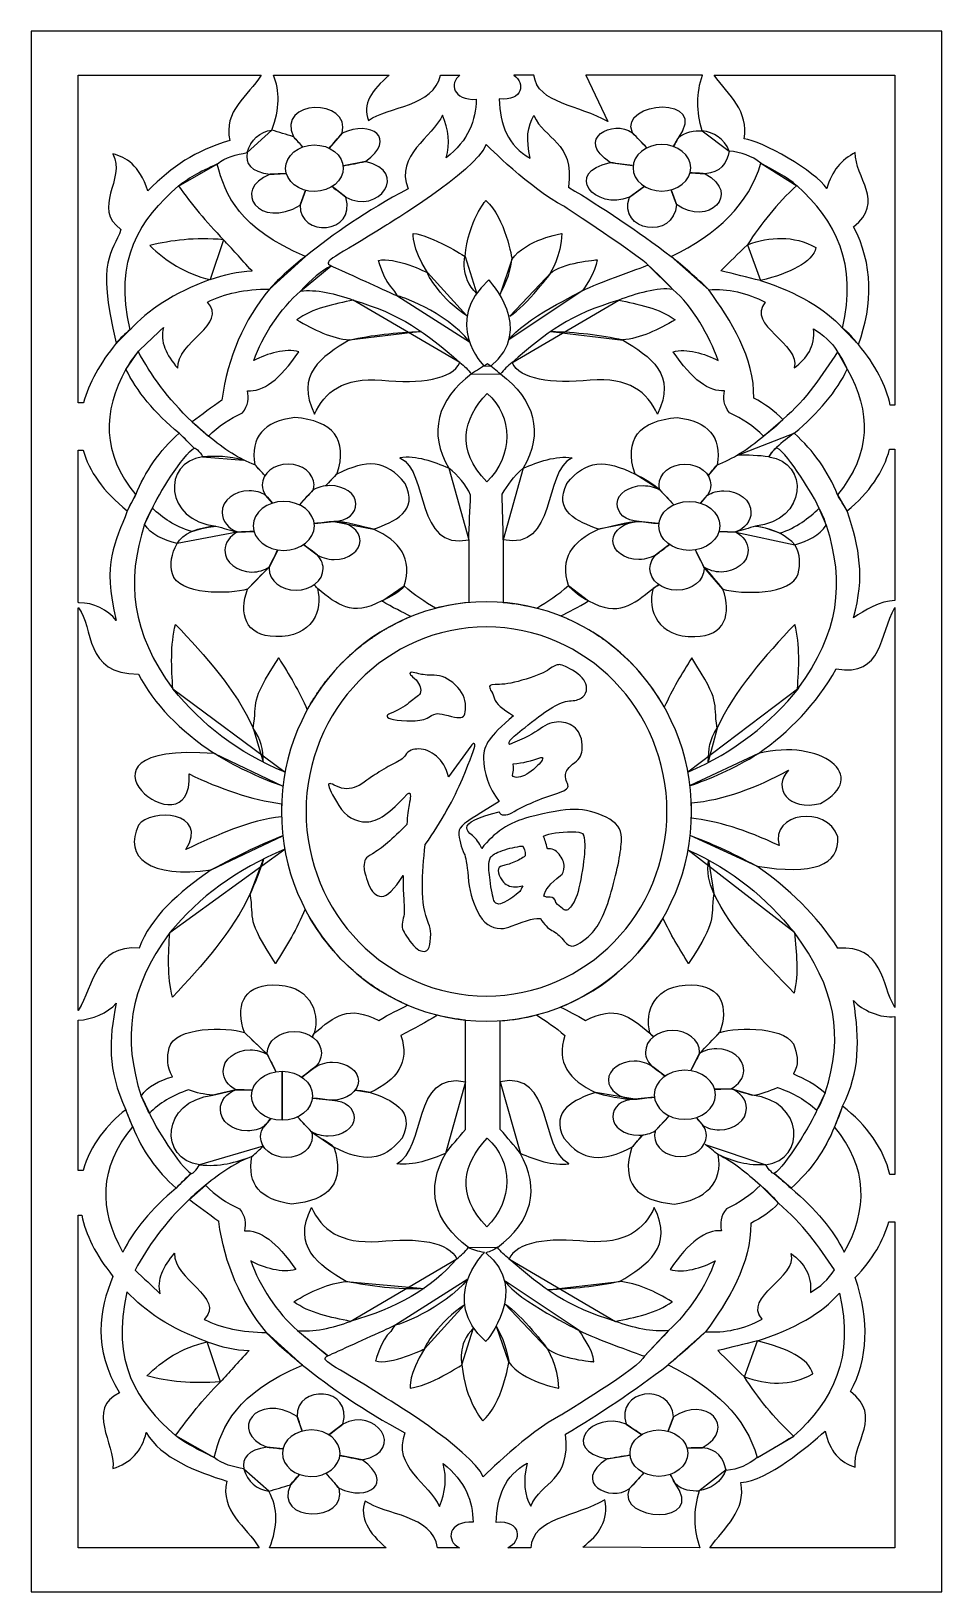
# Model space of a CAD drawing. Header units: centimetres. Extents: x 1.5 to 12, y -9 to 9.
import ezdxf

# ---------------------------------------------------------------- set-up
doc = ezdxf.new("R2010")
doc.units = ezdxf.units.CM
doc.header["$MEASUREMENT"] = 0
doc.layers.add('layer 1', color=7, linetype='Continuous')

msp = doc.modelspace()

# ---------------------------------------------------------------- linework, layer by layer
at = {"layer": 'layer 1', "color": 250}
for points, knots in [([(1.50051, 9.00077), (1.50051, 9.00077), (12.00111, 9.00077), (12.00111, 9.00077), (12.00111, 9.00077), (12.00111, 9.00077), (12.00111, -9.00025), (12.00111, -9.00025), (12.00111, -9.00025), (12.00111, -9.00025), (1.50051, -9.00025), (1.50051, -9.00025), (1.50051, -9.00025), (1.50051, -9.00025), (1.50051, 9.00077), (1.50051, 9.00077)], [0, 0, 0, 0, 0.2, 0.2, 0.2, 0.2, 0.4, 0.4, 0.4, 0.4, 0.6, 0.6, 0.6, 0.6, 1, 1, 1, 1]), ([(2.0412, 4.71445), (2.0412, 4.71445), (2.10325, 4.71445), (2.10325, 4.71445), (2.10325, 4.71445), (2.16401, 4.93953), (2.29344, 5.16899), (2.48017, 5.40119), (2.48017, 5.40119), (2.24066, 6.39443), (2.44454, 6.43277), (2.53505, 6.71544), (2.53505, 6.71544), (2.189, 6.96091), (2.59471, 7.28878), (2.44358, 7.58669), (2.44358, 7.58669), (2.59634, 7.54173), (2.74294, 7.46421), (2.84595, 7.15845), (2.84595, 7.15845), (3.14311, 7.45368), (3.37029, 7.6103), (3.79098, 7.74095), (3.79098, 7.74095), (3.71151, 8.08024), (4.00107, 8.25541), (4.15348, 8.49267), (4.15348, 8.49267), (4.15348, 8.49267), (2.0412, 8.49267), (2.0412, 8.49267), (2.0412, 8.49267), (2.0412, 8.49267), (2.0412, 4.71445), (2.0412, 4.71445)], [0, 0, 0, 0, 0.1, 0.1, 0.1, 0.1, 0.2, 0.2, 0.2, 0.2, 0.3, 0.3, 0.3, 0.3, 0.4, 0.4, 0.4, 0.4, 0.5, 0.5, 0.5, 0.5, 0.6, 0.6, 0.6, 0.6, 0.7, 0.7, 0.7, 0.7, 0.8, 0.8, 0.8, 0.8, 1, 1, 1, 1]), ([(6.44433, 8.49267), (6.44433, 8.49267), (6.2194, 8.49267), (6.2194, 8.49267), (6.2194, 8.49267), (6.14495, 8.13035), (5.61672, 8.13391), (5.38842, 7.97102), (5.38842, 7.97102), (5.31372, 8.1553), (5.42812, 8.32689), (5.62876, 8.49267), (5.62876, 8.49267), (5.62876, 8.49267), (4.29537, 8.49267), (4.29537, 8.49267), (4.29537, 8.49267), (4.36585, 8.31223), (4.36927, 8.10527), (4.27454, 7.85947), (4.27454, 7.85947), (4.35799, 7.83389), (4.44147, 7.80832), (4.52493, 7.78277), (4.52493, 7.78277), (4.31908, 8.21858), (5.1941, 8.23018), (5.08621, 7.82459), (5.08621, 7.82459), (5.41815, 7.98095), (5.72963, 7.76762), (5.35389, 7.49693), (5.35389, 7.49693), (5.87483, 7.38308), (5.49777, 6.87646), (5.12939, 7.08561), (5.12939, 7.08561), (5.25311, 6.64872), (4.58538, 6.62548), (4.60264, 6.99498), (4.60264, 6.99498), (4.13345, 6.70683), (3.80247, 7.17393), (4.25727, 7.35052), (4.25727, 7.35052), (4.02548, 7.38191), (3.96793, 7.47714), (3.98959, 7.6015), (3.98959, 7.6015), (3.87139, 7.57607), (3.73896, 7.55058), (3.64419, 7.46904), (3.64419, 7.46904), (3.7423, 7.10008), (3.89296, 6.73398), (4.66309, 6.40237), (4.66309, 6.40237), (4.99184, 6.66269), (5.35591, 6.92295), (5.84609, 7.1832), (5.84609, 7.1832), (5.69145, 7.57368), (6.13099, 7.77488), (6.24328, 8.03375), (6.24328, 8.03375), (6.31522, 7.86873), (6.32962, 7.70374), (6.28646, 7.53877), (6.28646, 7.53877), (6.54408, 7.74323), (6.62755, 7.9733), (6.63187, 8.21501), (6.63187, 8.21501), (6.36418, 8.20163), (6.31703, 8.40181), (6.44433, 8.49267)], [0, 0, 0, 0, 0.05, 0.05, 0.05, 0.05, 0.1, 0.1, 0.1, 0.1, 0.15, 0.15, 0.15, 0.15, 0.2, 0.2, 0.2, 0.2, 0.25, 0.25, 0.25, 0.25, 0.3, 0.3, 0.3, 0.3, 0.35, 0.35, 0.35, 0.35, 0.4, 0.4, 0.4, 0.4, 0.45, 0.45, 0.45, 0.45, 0.5, 0.5, 0.5, 0.5, 0.55, 0.55, 0.55, 0.55, 0.6, 0.6, 0.6, 0.6, 0.65, 0.65, 0.65, 0.65, 0.7, 0.7, 0.7, 0.7, 0.75, 0.75, 0.75, 0.75, 0.8, 0.8, 0.8, 0.8, 0.85, 0.85, 0.85, 0.85, 0.9, 0.9, 0.9, 0.9, 1, 1, 1, 1]), ([(7.06436, 8.49267), (7.06436, 8.49267), (7.29829, 8.49267), (7.29829, 8.49267), (7.29829, 8.49267), (7.33764, 8.16199), (7.82619, 8.15108), (8.15099, 7.95774), (8.15099, 7.95774), (8.15099, 7.95774), (7.89627, 8.49267), (7.89627, 8.49267), (7.89627, 8.49267), (7.89627, 8.49267), (9.24083, 8.49267), (9.24083, 8.49267), (9.24083, 8.49267), (9.17111, 8.2893), (9.17038, 8.07579), (9.23867, 7.85215), (9.23867, 7.85215), (9.14459, 7.85413), (9.05049, 7.85051), (8.95642, 7.76322), (8.95642, 7.76322), (9.34217, 8.26925), (8.27361, 8.20466), (8.43323, 7.8299), (8.43323, 7.8299), (8.21523, 7.98925), (7.75856, 7.75764), (8.17852, 7.48531), (8.17852, 7.48531), (7.63022, 7.37735), (8.00053, 6.92364), (8.39883, 7.08513), (8.39883, 7.08513), (8.26284, 6.68773), (8.91107, 6.58766), (8.94267, 7.00174), (8.94267, 7.00174), (9.30983, 6.74236), (9.69533, 7.12217), (9.2731, 7.35746), (9.2731, 7.35746), (9.44751, 7.3695), (9.52093, 7.47326), (9.54846, 7.6187), (9.54846, 7.6187), (9.68613, 7.60575), (9.81175, 7.56462), (9.91272, 7.47755), (9.91272, 7.47755), (9.78535, 7.01156), (9.41192, 6.65992), (8.88069, 6.40149), (8.88069, 6.40149), (8.48602, 6.70209), (8.0913, 6.9649), (7.69663, 7.20184), (7.69663, 7.20184), (7.76445, 7.74447), (7.41658, 7.74073), (7.29736, 8.02999), (7.29736, 8.02999), (7.22442, 7.90691), (7.20275, 7.74761), (7.25604, 7.53532), (7.25604, 7.53532), (6.9947, 7.67724), (6.90697, 7.92424), (6.89807, 8.21899), (6.89807, 8.21899), (7.17647, 8.19425), (7.19918, 8.40209), (7.06436, 8.49267)], [0, 0, 0, 0, 0.05, 0.05, 0.05, 0.05, 0.1, 0.1, 0.1, 0.1, 0.15, 0.15, 0.15, 0.15, 0.2, 0.2, 0.2, 0.2, 0.25, 0.25, 0.25, 0.25, 0.3, 0.3, 0.3, 0.3, 0.35, 0.35, 0.35, 0.35, 0.4, 0.4, 0.4, 0.4, 0.45, 0.45, 0.45, 0.45, 0.5, 0.5, 0.5, 0.5, 0.55, 0.55, 0.55, 0.55, 0.6, 0.6, 0.6, 0.6, 0.65, 0.65, 0.65, 0.65, 0.7, 0.7, 0.7, 0.7, 0.75, 0.75, 0.75, 0.75, 0.8, 0.8, 0.8, 0.8, 0.85, 0.85, 0.85, 0.85, 0.9, 0.9, 0.9, 0.9, 1, 1, 1, 1]), ([(11.40717, 4.68845), (11.40717, 4.68845), (11.46042, 4.68845), (11.46042, 4.68845), (11.46042, 4.68845), (11.46042, 4.68845), (11.46042, 8.49267), (11.46042, 8.49267), (11.46042, 8.49267), (11.46042, 8.49267), (9.3753, 8.49267), (9.3753, 8.49267), (9.3753, 8.49267), (9.54409, 8.26467), (9.78019, 8.07923), (9.72057, 7.75764), (9.72057, 7.75764), (9.92309, 7.74478), (10.55321, 7.37395), (10.67396, 7.18799), (10.67396, 7.18799), (10.73108, 7.38954), (10.84704, 7.51984), (11.00319, 7.60145), (11.00319, 7.60145), (10.99708, 7.31597), (11.35294, 7.03046), (10.9849, 6.74498), (10.9849, 6.74498), (11.20735, 6.31276), (11.21326, 5.85868), (11.03977, 5.38645), (11.03977, 5.38645), (11.23763, 5.14777), (11.35735, 4.91356), (11.40717, 4.68845)], [0, 0, 0, 0, 0.1, 0.1, 0.1, 0.1, 0.2, 0.2, 0.2, 0.2, 0.3, 0.3, 0.3, 0.3, 0.4, 0.4, 0.4, 0.4, 0.5, 0.5, 0.5, 0.5, 0.6, 0.6, 0.6, 0.6, 0.7, 0.7, 0.7, 0.7, 0.8, 0.8, 0.8, 0.8, 1, 1, 1, 1]), ([(4.27454, 7.85948), (4.13663, 7.8445), (4.03248, 7.74671), (3.98959, 7.6015), (3.98959, 7.6015), (3.98959, 7.6015), (4.27454, 7.85948), (4.27454, 7.85948)], [0, 0, 0, 0, 0.33333333, 0.33333333, 0.33333333, 0.33333333, 1, 1, 1, 1]), ([(4.62729, 7.67006), (4.59344, 7.70721), (4.5588, 7.74563), (4.52493, 7.78277), (4.52493, 7.78277), (4.52493, 7.78277), (4.62729, 7.67006), (4.62729, 7.67006)], [0, 0, 0, 0, 0.33333333, 0.33333333, 0.33333333, 0.33333333, 1, 1, 1, 1]), ([(5.08621, 7.82459), (5.02904, 7.76278), (4.99242, 7.71292), (4.93527, 7.65108), (4.93527, 7.65108), (4.93527, 7.65108), (5.08621, 7.82459), (5.08621, 7.82459)], [0, 0, 0, 0, 0.33333333, 0.33333333, 0.33333333, 0.33333333, 1, 1, 1, 1]), ([(8.43323, 7.8299), (8.4912, 7.76858), (8.54345, 7.7155), (8.6014, 7.65418), (8.6014, 7.65418), (8.6014, 7.65418), (8.43323, 7.8299), (8.43323, 7.8299)], [0, 0, 0, 0, 0.33333333, 0.33333333, 0.33333333, 0.33333333, 1, 1, 1, 1]), ([(8.9091, 7.67578), (8.9256, 7.70621), (8.93993, 7.7328), (8.95642, 7.76322), (8.95642, 7.76322), (8.95642, 7.76322), (8.9091, 7.67578), (8.9091, 7.67578)], [0, 0, 0, 0, 0.33333333, 0.33333333, 0.33333333, 0.33333333, 1, 1, 1, 1]), ([(9.23867, 7.85215), (9.37203, 7.83524), (9.49502, 7.76189), (9.54846, 7.6187), (9.54846, 7.6187), (9.54846, 7.6187), (9.23867, 7.85215), (9.23867, 7.85215)], [0, 0, 0, 0, 0.33333333, 0.33333333, 0.33333333, 0.33333333, 1, 1, 1, 1]), ([(4.76305, 7.68928), (4.58001, 7.68771), (4.4323, 7.56588), (4.43425, 7.41809), (4.43425, 7.41809), (4.4362, 7.2703), (4.58712, 7.15105), (4.77015, 7.1526), (4.77015, 7.1526), (4.9532, 7.1542), (5.1009, 7.27602), (5.09894, 7.4238), (5.09894, 7.4238), (5.09696, 7.5716), (4.94609, 7.69085), (4.76305, 7.68928), (4.76305, 7.68928), (4.76305, 7.68928), (4.76305, 7.68928), (4.76305, 7.68928)], [0, 0, 0, 0, 0.16666667, 0.16666667, 0.16666667, 0.16666667, 0.33333333, 0.33333333, 0.33333333, 0.33333333, 0.5, 0.5, 0.5, 0.5, 0.66666667, 0.66666667, 0.66666667, 0.66666667, 1, 1, 1, 1]), ([(5.68226, 6.01405), (5.69818, 5.99066), (5.71406, 5.96727), (5.72992, 5.94387), (5.72992, 5.94387), (5.69885, 5.95804), (5.66777, 5.97221), (5.6367, 5.98642), (5.6367, 5.98642), (5.41058, 6.08939), (5.0714, 6.24384), (4.95834, 6.29531), (4.95834, 6.29531), (4.84527, 6.34682), (5.00393, 6.38754), (5.59107, 6.76101), (5.59107, 6.76101), (5.59107, 6.76101), (6.60576, 7.3696), (6.74825, 7.69237), (6.74825, 7.69237), (6.74825, 7.69237), (7.26701, 7.17135), (7.64324, 6.98233), (7.64324, 6.98233), (7.64324, 6.98233), (8.54091, 6.38544), (8.61549, 6.30279), (8.61549, 6.30279), (8.61549, 6.30279), (8.03086, 6.09705), (7.85415, 6.00486), (7.85415, 6.00486), (7.85415, 6.00486), (8.01945, 6.23078), (8.02516, 6.36449), (8.02516, 6.36449), (8.02516, 6.36449), (7.62045, 6.33219), (7.48364, 6.20774), (7.48364, 6.20774), (7.48364, 6.20774), (7.61473, 6.41057), (7.62045, 6.66879), (7.62045, 6.66879), (7.62045, 6.66879), (7.19861, 6.59504), (7.0447, 6.36911), (7.0447, 6.36911), (7.0447, 6.36911), (6.97058, 6.8532), (6.74257, 7.04686), (6.74257, 7.04686), (6.74257, 7.04686), (6.54307, 6.82093), (6.50315, 6.40135), (6.50315, 6.40135), (6.50315, 6.40135), (6.11551, 6.65033), (5.90462, 6.66879), (5.90462, 6.66879), (5.90462, 6.66879), (5.88748, 6.50739), (6.0699, 6.21695), (6.0699, 6.21695), (6.0699, 6.21695), (5.68226, 6.40599), (5.50555, 6.35527), (5.50555, 6.35527), (5.50555, 6.35527), (5.56829, 6.1201), (5.68226, 6.01405)], [0, 0, 0, 0, 0.05263158, 0.05263158, 0.05263158, 0.05263158, 0.10526316, 0.10526316, 0.10526316, 0.10526316, 0.15789474, 0.15789474, 0.15789474, 0.15789474, 0.21052632, 0.21052632, 0.21052632, 0.21052632, 0.26315789, 0.26315789, 0.26315789, 0.26315789, 0.31578947, 0.31578947, 0.31578947, 0.31578947, 0.36842105, 0.36842105, 0.36842105, 0.36842105, 0.42105263, 0.42105263, 0.42105263, 0.42105263, 0.47368421, 0.47368421, 0.47368421, 0.47368421, 0.52631579, 0.52631579, 0.52631579, 0.52631579, 0.57894737, 0.57894737, 0.57894737, 0.57894737, 0.63157895, 0.63157895, 0.63157895, 0.63157895, 0.68421053, 0.68421053, 0.68421053, 0.68421053, 0.73684211, 0.73684211, 0.73684211, 0.73684211, 0.78947368, 0.78947368, 0.78947368, 0.78947368, 0.84210526, 0.84210526, 0.84210526, 0.84210526, 0.89473684, 0.89473684, 0.89473684, 0.89473684, 1, 1, 1, 1]), ([(8.77309, 7.69382), (8.95612, 7.69382), (9.10546, 7.57329), (9.10546, 7.42549), (9.10546, 7.42549), (9.10546, 7.27769), (8.95612, 7.15715), (8.77309, 7.15715), (8.77309, 7.15715), (8.59003, 7.15715), (8.44074, 7.27769), (8.44074, 7.42549), (8.44074, 7.42549), (8.44074, 7.57329), (8.59003, 7.69382), (8.77309, 7.69382), (8.77309, 7.69382), (8.77309, 7.69382), (8.77309, 7.69382), (8.77309, 7.69382)], [0, 0, 0, 0, 0.16666667, 0.16666667, 0.16666667, 0.16666667, 0.33333333, 0.33333333, 0.33333333, 0.33333333, 0.5, 0.5, 0.5, 0.5, 0.66666667, 0.66666667, 0.66666667, 0.66666667, 1, 1, 1, 1]), ([(3.19974, 7.21276), (3.29153, 7.29075), (3.43736, 7.37626), (3.64843, 7.47091), (3.64843, 7.47091), (3.64843, 7.47091), (3.19974, 7.21276), (3.19974, 7.21276)], [0, 0, 0, 0, 0.33333333, 0.33333333, 0.33333333, 0.33333333, 1, 1, 1, 1]), ([(5.35389, 7.49693), (5.26762, 7.48091), (5.18633, 7.46469), (5.10004, 7.44868), (5.10004, 7.44868), (5.10004, 7.44868), (5.35389, 7.49693), (5.35389, 7.49693)], [0, 0, 0, 0, 0.33333333, 0.33333333, 0.33333333, 0.33333333, 1, 1, 1, 1]), ([(8.17852, 7.48531), (8.26588, 7.47338), (8.3478, 7.46225), (8.43515, 7.45029), (8.43515, 7.45029), (8.43515, 7.45029), (8.17852, 7.48531), (8.17852, 7.48531)], [0, 0, 0, 0, 0.33333333, 0.33333333, 0.33333333, 0.33333333, 1, 1, 1, 1]), ([(9.91264, 7.47805), (10.06215, 7.40068), (10.21587, 7.3186), (10.33132, 7.21834), (10.33132, 7.21834), (10.33132, 7.21834), (9.91264, 7.47805), (9.91264, 7.47805)], [0, 0, 0, 0, 0.33333333, 0.33333333, 0.33333333, 0.33333333, 1, 1, 1, 1]), ([(3.20043, 7.21541), (2.75511, 6.83545), (2.4491, 6.36253), (2.64052, 5.55785), (2.64052, 5.55785), (2.84617, 5.78111), (3.13654, 5.97928), (3.56334, 6.13552), (3.56334, 6.13552), (3.26951, 6.20389), (3.05181, 6.34901), (2.86863, 6.52897), (2.86863, 6.52897), (3.11574, 6.59037), (3.38877, 6.62386), (3.71886, 6.59594), (3.71886, 6.59594), (3.51319, 6.80245), (3.35075, 7.00894), (3.20043, 7.21541)], [0, 0, 0, 0, 0.16666667, 0.16666667, 0.16666667, 0.16666667, 0.33333333, 0.33333333, 0.33333333, 0.33333333, 0.5, 0.5, 0.5, 0.5, 0.66666667, 0.66666667, 0.66666667, 0.66666667, 1, 1, 1, 1]), ([(4.43845, 7.36041), (4.37662, 7.35709), (4.31908, 7.35384), (4.25727, 7.35052), (4.25727, 7.35052), (4.25727, 7.35052), (4.43845, 7.36041), (4.43845, 7.36041)], [0, 0, 0, 0, 0.33333333, 0.33333333, 0.33333333, 0.33333333, 1, 1, 1, 1]), ([(5.12939, 7.08561), (5.07596, 7.12729), (5.02508, 7.16595), (4.97165, 7.20763), (4.97165, 7.20763), (4.97165, 7.20763), (5.12939, 7.08561), (5.12939, 7.08561)], [0, 0, 0, 0, 0.33333333, 0.33333333, 0.33333333, 0.33333333, 1, 1, 1, 1]), ([(8.40062, 7.08609), (8.45737, 7.12753), (8.51413, 7.16899), (8.57089, 7.21046), (8.57089, 7.21046), (8.57089, 7.21046), (8.40062, 7.08609), (8.40062, 7.08609)], [0, 0, 0, 0, 0.33333333, 0.33333333, 0.33333333, 0.33333333, 1, 1, 1, 1]), ([(9.10202, 7.36777), (9.16092, 7.36363), (9.21419, 7.36162), (9.2731, 7.35746), (9.2731, 7.35746), (9.2731, 7.35746), (9.10202, 7.36777), (9.10202, 7.36777)], [0, 0, 0, 0, 0.33333333, 0.33333333, 0.33333333, 0.33333333, 1, 1, 1, 1]), ([(10.32856, 7.22169), (10.77942, 6.81669), (11.03373, 6.30905), (10.85563, 5.57548), (10.85563, 5.57548), (10.65222, 5.8032), (10.33783, 5.98611), (9.91246, 6.12425), (9.91246, 6.12425), (10.25465, 6.21192), (10.50427, 6.32766), (10.55052, 6.50497), (10.55052, 6.50497), (10.28696, 6.65059), (10.02343, 6.63191), (9.7599, 6.53857), (9.7599, 6.53857), (9.91706, 6.77935), (10.09741, 7.0108), (10.32856, 7.22169)], [0, 0, 0, 0, 0.16666667, 0.16666667, 0.16666667, 0.16666667, 0.33333333, 0.33333333, 0.33333333, 0.33333333, 0.5, 0.5, 0.5, 0.5, 0.66666667, 0.66666667, 0.66666667, 0.66666667, 1, 1, 1, 1]), ([(4.66182, 7.16522), (4.64212, 7.10793), (4.62233, 7.05226), (4.60264, 6.99498), (4.60264, 6.99498), (4.60264, 6.99498), (4.66182, 7.16522), (4.66182, 7.16522)], [0, 0, 0, 0, 0.33333333, 0.33333333, 0.33333333, 0.33333333, 1, 1, 1, 1]), ([(8.88125, 7.17067), (8.90167, 7.11354), (8.92223, 7.05888), (8.94267, 7.00174), (8.94267, 7.00174), (8.94267, 7.00174), (8.88125, 7.17067), (8.88125, 7.17067)], [0, 0, 0, 0, 0.33333333, 0.33333333, 0.33333333, 0.33333333, 1, 1, 1, 1]), ([(3.71886, 6.59594), (3.81157, 6.49552), (3.91591, 6.37774), (4.04787, 6.23497), (4.04787, 6.23497), (3.8828, 6.23034), (3.72834, 6.19301), (3.56334, 6.13552), (3.56334, 6.13552), (3.56334, 6.13552), (3.71886, 6.59594), (3.71886, 6.59594)], [0, 0, 0, 0, 0.25, 0.25, 0.25, 0.25, 0.5, 0.5, 0.5, 0.5, 1, 1, 1, 1]), ([(9.7599, 6.53857), (9.64867, 6.43149), (9.56349, 6.34336), (9.45226, 6.23629), (9.45226, 6.23629), (9.61908, 6.19832), (9.74563, 6.16221), (9.91245, 6.12425), (9.91245, 6.12425), (9.91245, 6.12425), (9.7599, 6.53857), (9.7599, 6.53857)], [0, 0, 0, 0, 0.25, 0.25, 0.25, 0.25, 0.5, 0.5, 0.5, 0.5, 1, 1, 1, 1]), ([(4.24768, 6.02667), (4.36841, 6.15913), (4.51067, 6.28696), (4.66309, 6.40237), (4.66309, 6.40237), (4.66309, 6.40237), (4.24768, 6.02667), (4.24768, 6.02667)], [0, 0, 0, 0, 0.33333333, 0.33333333, 0.33333333, 0.33333333, 1, 1, 1, 1]), ([(6.50315, 6.40135), (6.50315, 6.40135), (6.44, 6.16881), (6.6382, 5.97329), (6.6382, 5.97329), (6.6382, 5.97329), (6.50315, 6.40135), (6.50315, 6.40135)], [0, 0, 0, 0, 0.33333333, 0.33333333, 0.33333333, 0.33333333, 1, 1, 1, 1]), ([(7.0447, 6.36911), (7.0447, 6.36911), (7.02507, 6.17166), (6.90805, 5.96743), (6.90805, 5.96743), (6.90805, 5.96743), (7.0447, 6.36911), (7.0447, 6.36911)], [0, 0, 0, 0, 0.33333333, 0.33333333, 0.33333333, 0.33333333, 1, 1, 1, 1]), ([(8.61549, 6.30279), (8.71697, 6.20542), (8.80559, 6.12494), (8.90001, 6.02326), (8.90001, 6.02326), (8.90001, 6.02326), (8.61549, 6.30279), (8.61549, 6.30279)], [0, 0, 0, 0, 0.33333333, 0.33333333, 0.33333333, 0.33333333, 1, 1, 1, 1]), ([(8.88069, 6.40149), (9.02527, 6.28658), (9.1688, 6.16035), (9.31342, 6.01871), (9.31342, 6.01871), (9.31342, 6.01871), (8.88069, 6.40149), (8.88069, 6.40149)], [0, 0, 0, 0, 0.33333333, 0.33333333, 0.33333333, 0.33333333, 1, 1, 1, 1]), ([(4.60595, 6.00324), (4.72887, 6.14187), (4.85139, 6.23774), (4.95834, 6.29531), (4.95834, 6.29531), (4.95834, 6.29531), (4.60595, 6.00324), (4.60595, 6.00324)], [0, 0, 0, 0, 0.33333333, 0.33333333, 0.33333333, 0.33333333, 1, 1, 1, 1]), ([(6.0699, 6.21695), (6.05513, 6.21098), (6.24172, 5.89577), (6.52426, 5.7161), (6.52426, 5.7161), (6.52426, 5.7161), (6.0699, 6.21695), (6.0699, 6.21695)], [0, 0, 0, 0, 0.33333333, 0.33333333, 0.33333333, 0.33333333, 1, 1, 1, 1]), ([(6.71989, 5.13979), (6.71989, 5.13979), (6.23062, 5.64861), (6.77873, 6.13182), (6.77873, 6.13182), (6.77873, 6.13182), (7.31951, 5.56492), (6.80219, 5.13651), (6.80219, 5.13651), (6.80219, 5.13651), (6.71989, 5.13979), (6.71989, 5.13979)], [0, 0, 0, 0, 0.25, 0.25, 0.25, 0.25, 0.5, 0.5, 0.5, 0.5, 1, 1, 1, 1]), ([(7.50545, 6.22646), (7.50545, 6.22646), (7.21597, 5.8379), (7.01891, 5.7134), (7.01891, 5.7134), (7.01891, 5.7134), (7.50545, 6.22646), (7.50545, 6.22646)], [0, 0, 0, 0, 0.33333333, 0.33333333, 0.33333333, 0.33333333, 1, 1, 1, 1]), ([(2.73382, 5.30672), (2.8809, 5.03605), (3.07106, 4.76539), (3.35596, 4.49471), (3.35596, 4.49471), (3.47003, 4.5784), (3.58407, 4.66211), (3.69814, 4.74585), (3.69814, 4.74585), (3.76758, 5.2434), (3.95428, 5.66818), (4.24768, 6.02667), (4.24768, 6.02667), (3.96613, 6.02513), (3.72765, 5.97488), (3.53223, 5.87597), (3.53223, 5.87597), (3.78053, 5.62203), (3.17128, 5.41503), (3.19007, 5.11416), (3.19007, 5.11416), (3.05938, 5.26436), (2.98253, 5.41886), (3.02415, 5.58299), (3.02415, 5.58299), (2.92738, 5.49089), (2.83063, 5.39881), (2.73382, 5.30672)], [0, 0, 0, 0, 0.125, 0.125, 0.125, 0.125, 0.25, 0.25, 0.25, 0.25, 0.375, 0.375, 0.375, 0.375, 0.5, 0.5, 0.5, 0.5, 0.625, 0.625, 0.625, 0.625, 0.75, 0.75, 0.75, 0.75, 1, 1, 1, 1]), ([(6.54519, 2.41056), (6.54519, 2.64699), (6.54519, 2.86028), (6.54519, 3.13408), (6.54519, 3.13408), (5.92324, 3.00461), (6.09439, 3.9149), (5.75278, 4.08004), (5.75278, 4.08004), (5.93862, 4.10868), (6.14698, 4.03282), (6.31591, 3.95935), (6.31591, 3.95935), (6.07799, 4.37122), (6.18069, 4.74976), (6.57781, 5.04747), (6.57781, 5.04747), (6.53861, 5.09549), (6.49402, 5.13917), (6.44406, 5.17861), (6.44406, 5.17861), (6.35577, 4.98338), (5.99424, 4.93072), (5.54212, 4.97744), (5.54212, 4.97744), (5.09765, 5.00666), (4.88118, 4.83991), (4.76834, 4.58408), (4.76834, 4.58408), (4.54063, 5.04112), (4.84647, 5.24472), (5.16957, 5.4402), (5.16957, 5.4402), (4.96792, 5.45737), (4.75699, 5.55639), (4.56298, 5.67236), (4.56298, 5.67236), (4.73697, 5.80312), (5.0023, 5.8548), (5.21439, 5.8991), (5.21439, 5.8991), (5.0197, 5.9732), (4.77777, 6.02793), (4.60595, 6.00324), (4.60595, 6.00324), (4.37695, 5.80505), (4.1673, 5.48659), (4.06801, 5.20196), (4.06801, 5.20196), (4.21769, 5.28251), (4.43724, 5.34825), (4.58684, 5.30137), (4.58684, 5.30137), (4.36762, 4.98154), (4.17088, 4.83771), (3.99458, 4.85404), (3.99458, 4.85404), (4.01309, 4.76917), (4.00479, 4.68432), (3.93726, 4.59953), (3.93726, 4.59953), (3.78929, 4.53298), (3.65798, 4.44398), (3.54558, 4.32954), (3.54558, 4.32954), (3.7239, 4.18205), (3.90226, 4.06386), (4.08055, 3.99791), (4.08055, 3.99791), (4.02275, 4.32127), (4.18208, 4.49948), (4.5391, 4.54553), (4.5391, 4.54553), (4.97672, 4.50924), (5.15908, 4.29687), (5.02629, 3.88994), (5.02629, 3.88994), (5.36961, 4.0669), (5.59307, 4.05861), (5.81266, 3.7853), (5.81266, 3.7853), (5.97385, 3.46314), (5.68846, 3.34272), (5.44662, 3.25749), (5.44662, 3.25749), (5.75364, 3.11782), (5.90355, 2.91267), (5.80006, 2.60189), (5.80006, 2.60189), (5.92082, 2.49562), (6.04161, 2.41929), (6.16239, 2.34378), (6.16239, 2.34378), (6.28638, 2.37646), (6.4143, 2.39891), (6.54519, 2.41056)], [0, 0, 0, 0, 0.04, 0.04, 0.04, 0.04, 0.08, 0.08, 0.08, 0.08, 0.12, 0.12, 0.12, 0.12, 0.16, 0.16, 0.16, 0.16, 0.2, 0.2, 0.2, 0.2, 0.24, 0.24, 0.24, 0.24, 0.28, 0.28, 0.28, 0.28, 0.32, 0.32, 0.32, 0.32, 0.36, 0.36, 0.36, 0.36, 0.4, 0.4, 0.4, 0.4, 0.44, 0.44, 0.44, 0.44, 0.48, 0.48, 0.48, 0.48, 0.52, 0.52, 0.52, 0.52, 0.56, 0.56, 0.56, 0.56, 0.6, 0.6, 0.6, 0.6, 0.64, 0.64, 0.64, 0.64, 0.68, 0.68, 0.68, 0.68, 0.72, 0.72, 0.72, 0.72, 0.76, 0.76, 0.76, 0.76, 0.8, 0.8, 0.8, 0.8, 0.84, 0.84, 0.84, 0.84, 0.88, 0.88, 0.88, 0.88, 0.92, 0.92, 0.92, 0.92, 1, 1, 1, 1]), ([(5.72992, 5.94387), (5.72762, 5.95681), (6.27873, 5.77153), (6.55396, 5.41906), (6.55396, 5.41906), (6.55396, 5.41906), (5.72992, 5.94387), (5.72992, 5.94387)], [0, 0, 0, 0, 0.33333333, 0.33333333, 0.33333333, 0.33333333, 1, 1, 1, 1]), ([(6.94487, 2.41159), (6.94487, 2.64766), (6.94487, 2.86069), (6.94487, 3.13408), (6.94487, 3.13408), (7.56676, 3.00461), (7.39568, 3.9149), (7.73726, 4.08004), (7.73726, 4.08004), (7.55142, 4.10868), (7.34304, 4.03282), (7.17413, 3.95935), (7.17413, 3.95935), (7.41204, 4.3712), (7.30936, 4.74976), (6.91224, 5.04747), (6.91224, 5.04747), (6.95144, 5.09549), (6.996, 5.13918), (7.04595, 5.17861), (7.04595, 5.17861), (7.13427, 4.98338), (7.49578, 4.93072), (7.94791, 4.97744), (7.94791, 4.97744), (8.39238, 5.00666), (8.60886, 4.83991), (8.72168, 4.58408), (8.72168, 4.58408), (8.94938, 5.04112), (8.64354, 5.24472), (8.32046, 5.4402), (8.32046, 5.4402), (8.52213, 5.45737), (8.733, 5.55639), (8.92705, 5.67236), (8.92705, 5.67236), (8.75308, 5.80313), (8.48774, 5.8548), (8.27562, 5.8991), (8.27562, 5.8991), (8.47034, 5.9732), (8.72821, 6.04797), (8.90001, 6.02326), (8.90001, 6.02326), (9.12903, 5.82509), (9.32275, 5.48659), (9.42201, 5.20196), (9.42201, 5.20196), (9.27232, 5.28251), (9.0528, 5.34825), (8.90318, 5.30137), (8.90318, 5.30137), (9.12241, 4.98154), (9.31919, 4.83771), (9.49546, 4.85404), (9.49546, 4.85404), (9.47694, 4.76917), (9.48526, 4.68432), (9.5528, 4.59953), (9.5528, 4.59953), (9.70074, 4.53298), (9.83206, 4.44399), (9.94444, 4.32954), (9.94444, 4.32954), (9.76614, 4.18205), (9.58777, 4.06386), (9.40947, 3.99791), (9.40947, 3.99791), (9.46728, 4.32127), (9.30796, 4.49948), (8.95097, 4.54553), (8.95097, 4.54553), (8.51332, 4.50924), (8.33095, 4.29687), (8.46377, 3.88994), (8.46377, 3.88994), (8.12045, 4.0669), (7.89695, 4.05861), (7.67736, 3.7853), (7.67736, 3.7853), (7.51618, 3.46314), (7.80154, 3.34272), (8.04342, 3.25749), (8.04342, 3.25749), (7.7364, 3.11782), (7.59387, 2.91763), (7.69735, 2.60685), (7.69735, 2.60685), (7.57632, 2.5004), (7.45357, 2.42278), (7.33076, 2.34592), (7.33076, 2.34592), (7.20574, 2.37837), (7.07683, 2.40055), (6.94487, 2.41159)], [0, 0, 0, 0, 0.04, 0.04, 0.04, 0.04, 0.08, 0.08, 0.08, 0.08, 0.12, 0.12, 0.12, 0.12, 0.16, 0.16, 0.16, 0.16, 0.2, 0.2, 0.2, 0.2, 0.24, 0.24, 0.24, 0.24, 0.28, 0.28, 0.28, 0.28, 0.32, 0.32, 0.32, 0.32, 0.36, 0.36, 0.36, 0.36, 0.4, 0.4, 0.4, 0.4, 0.44, 0.44, 0.44, 0.44, 0.48, 0.48, 0.48, 0.48, 0.52, 0.52, 0.52, 0.52, 0.56, 0.56, 0.56, 0.56, 0.6, 0.6, 0.6, 0.6, 0.64, 0.64, 0.64, 0.64, 0.68, 0.68, 0.68, 0.68, 0.72, 0.72, 0.72, 0.72, 0.76, 0.76, 0.76, 0.76, 0.8, 0.8, 0.8, 0.8, 0.84, 0.84, 0.84, 0.84, 0.88, 0.88, 0.88, 0.88, 0.92, 0.92, 0.92, 0.92, 1, 1, 1, 1]), ([(7.85415, 6.00486), (7.85415, 6.00486), (7.15528, 5.66264), (7.00947, 5.44221), (7.00947, 5.44221), (7.00947, 5.44221), (7.85415, 6.00486), (7.85415, 6.00486)], [0, 0, 0, 0, 0.33333333, 0.33333333, 0.33333333, 0.33333333, 1, 1, 1, 1]), ([(9.31342, 6.01871), (9.56507, 5.67185), (9.84418, 5.23006), (9.8329, 4.76883), (9.8329, 4.76883), (9.95344, 4.7064), (10.07991, 4.62027), (10.16653, 4.52116), (10.16653, 4.52116), (10.44947, 4.75866), (10.61948, 5.03864), (10.79976, 5.30376), (10.79976, 5.30376), (10.73232, 5.41707), (10.63377, 5.49888), (10.52109, 5.56636), (10.52109, 5.56636), (10.54238, 5.3686), (10.44759, 5.22474), (10.29927, 5.11727), (10.29927, 5.11727), (10.37978, 5.3955), (9.73563, 5.61093), (9.96558, 5.87365), (9.96558, 5.87365), (9.75735, 5.98607), (9.53294, 6.0344), (9.31342, 6.01871)], [0, 0, 0, 0, 0.125, 0.125, 0.125, 0.125, 0.25, 0.25, 0.25, 0.25, 0.375, 0.375, 0.375, 0.375, 0.5, 0.5, 0.5, 0.5, 0.625, 0.625, 0.625, 0.625, 0.75, 0.75, 0.75, 0.75, 1, 1, 1, 1]), ([(6.44406, 5.17861), (6.04139, 5.5331), (5.76992, 5.73267), (5.21439, 5.8991), (5.21439, 5.8991), (5.21439, 5.8991), (6.44406, 5.17861), (6.44406, 5.17861)], [0, 0, 0, 0, 0.33333333, 0.33333333, 0.33333333, 0.33333333, 1, 1, 1, 1]), ([(7.04354, 5.17609), (7.44621, 5.5306), (7.72012, 5.73267), (8.27562, 5.8991), (8.27562, 5.8991), (8.27562, 5.8991), (7.04354, 5.17609), (7.04354, 5.17609)], [0, 0, 0, 0, 0.33333333, 0.33333333, 0.33333333, 0.33333333, 1, 1, 1, 1]), ([(2.47852, 5.39879), (2.52629, 5.45911), (2.58218, 5.51073), (2.64106, 5.55922), (2.64106, 5.55922), (2.64106, 5.55922), (2.47852, 5.39879), (2.47852, 5.39879)], [0, 0, 0, 0, 0.33333333, 0.33333333, 0.33333333, 0.33333333, 1, 1, 1, 1]), ([(5.99809, 5.53657), (5.70456, 5.52782), (5.43028, 5.49641), (5.16551, 5.43861), (5.16551, 5.43861), (5.16551, 5.43861), (5.99809, 5.53657), (5.99809, 5.53657)], [0, 0, 0, 0, 0.33333333, 0.33333333, 0.33333333, 0.33333333, 1, 1, 1, 1]), ([(7.4909, 5.53538), (7.78441, 5.52661), (8.06281, 5.49439), (8.32758, 5.43657), (8.32758, 5.43657), (8.32758, 5.43657), (7.4909, 5.53538), (7.4909, 5.53538)], [0, 0, 0, 0, 0.33333333, 0.33333333, 0.33333333, 0.33333333, 1, 1, 1, 1]), ([(10.85563, 5.57548), (10.92854, 5.51846), (10.98515, 5.4546), (11.03977, 5.38645), (11.03977, 5.38645), (11.03977, 5.38645), (10.85563, 5.57548), (10.85563, 5.57548)], [0, 0, 0, 0, 0.33333333, 0.33333333, 0.33333333, 0.33333333, 1, 1, 1, 1]), ([(2.59148, 5.09799), (2.64259, 5.19667), (2.68886, 5.24786), (2.7361, 5.30856), (2.7361, 5.30856), (2.7361, 5.30856), (2.59148, 5.09799), (2.59148, 5.09799)], [0, 0, 0, 0, 0.33333333, 0.33333333, 0.33333333, 0.33333333, 1, 1, 1, 1]), ([(10.79976, 5.30376), (10.84641, 5.23566), (10.88308, 5.1699), (10.91157, 5.10176), (10.91157, 5.10176), (10.91157, 5.10176), (10.79976, 5.30376), (10.79976, 5.30376)], [0, 0, 0, 0, 0.33333333, 0.33333333, 0.33333333, 0.33333333, 1, 1, 1, 1]), ([(2.59318, 5.10176), (2.7142, 4.85008), (2.92344, 4.59817), (3.20587, 4.36281), (3.20587, 4.36281), (2.97895, 4.15925), (2.81254, 3.92314), (2.70664, 3.6544), (2.70664, 3.6544), (2.31483, 4.12591), (2.31927, 4.61398), (2.59318, 5.10176)], [0, 0, 0, 0, 0.25, 0.25, 0.25, 0.25, 0.5, 0.5, 0.5, 0.5, 1, 1, 1, 1]), ([(6.57907, 5.04701), (6.63718, 5.08849), (6.69936, 5.12663), (6.76237, 5.16415), (6.76237, 5.16415), (6.81517, 5.12663), (6.86533, 5.08773), (6.91086, 5.04628), (6.91086, 5.04628), (6.91086, 5.04628), (6.57907, 5.04701), (6.57907, 5.04701)], [0, 0, 0, 0, 0.25, 0.25, 0.25, 0.25, 0.5, 0.5, 0.5, 0.5, 1, 1, 1, 1]), ([(10.91157, 5.10176), (10.79058, 4.85008), (10.58128, 4.59817), (10.29888, 4.36281), (10.29888, 4.36281), (10.52581, 4.15925), (10.69222, 3.92314), (10.79811, 3.6544), (10.79811, 3.6544), (11.18991, 4.12591), (11.18549, 4.61398), (10.91157, 5.10176)], [0, 0, 0, 0, 0.25, 0.25, 0.25, 0.25, 0.5, 0.5, 0.5, 0.5, 1, 1, 1, 1]), ([(6.75909, 4.82321), (6.48178, 4.52819), (6.38777, 4.17757), (6.7564, 3.80134), (6.7564, 3.80134), (7.05868, 4.09857), (7.0621, 4.56004), (6.76015, 4.82321), (6.76015, 4.82321), (6.76015, 4.82321), (6.75909, 4.82321), (6.75909, 4.82321)], [0, 0, 0, 0, 0.25, 0.25, 0.25, 0.25, 0.5, 0.5, 0.5, 0.5, 1, 1, 1, 1]), ([(9.94444, 4.32954), (10.02741, 4.39262), (10.10623, 4.45204), (10.16653, 4.52116), (10.16653, 4.52116), (10.16653, 4.52116), (9.94444, 4.32954), (9.94444, 4.32954)], [0, 0, 0, 0, 0.33333333, 0.33333333, 0.33333333, 0.33333333, 1, 1, 1, 1]), ([(3.20587, 4.36281), (3.27358, 4.30433), (3.31838, 4.2507), (3.38084, 4.1922), (3.38084, 4.1922), (3.38084, 4.1922), (3.20587, 4.36281), (3.20587, 4.36281)], [0, 0, 0, 0, 0.33333333, 0.33333333, 0.33333333, 0.33333333, 1, 1, 1, 1]), ([(3.35596, 4.49471), (3.41811, 4.43836), (3.4753, 4.38593), (3.54558, 4.32954), (3.54558, 4.32954), (3.54558, 4.32954), (3.35596, 4.49471), (3.35596, 4.49471)], [0, 0, 0, 0, 0.33333333, 0.33333333, 0.33333333, 0.33333333, 1, 1, 1, 1]), ([(9.63685, 4.10804), (9.76521, 4.11355), (9.89372, 4.10574), (10.00761, 4.09171), (10.00761, 4.09171), (10.03086, 4.13273), (10.05853, 4.16835), (10.09631, 4.19771), (10.09631, 4.19771), (10.16348, 4.26492), (10.23069, 4.31339), (10.29792, 4.36445), (10.29792, 4.36445), (10.29792, 4.36445), (9.63685, 4.10804), (9.63685, 4.10804)], [0, 0, 0, 0, 0.2, 0.2, 0.2, 0.2, 0.4, 0.4, 0.4, 0.4, 0.6, 0.6, 0.6, 0.6, 1, 1, 1, 1]), ([(2.0412, 2.41389), (2.04086, 2.40639), (2.04661, 2.40652), (2.05423, 2.40772), (2.05423, 2.40772), (2.2151, 2.41013), (2.38414, 2.32628), (2.48017, 2.20526), (2.48017, 2.20526), (2.31457, 2.87817), (2.47085, 3.09961), (2.60819, 3.46674), (2.60819, 3.46674), (2.33083, 3.69181), (2.1666, 3.92628), (2.09945, 4.16786), (2.09945, 4.16786), (2.09945, 4.16786), (2.0412, 4.16786), (2.0412, 4.16786), (2.0412, 4.16786), (2.0412, 3.5832), (2.0412, 2.99854), (2.0412, 2.41389)], [0, 0, 0, 0, 0.14285714, 0.14285714, 0.14285714, 0.14285714, 0.28571429, 0.28571429, 0.28571429, 0.28571429, 0.42857143, 0.42857143, 0.42857143, 0.42857143, 0.57142857, 0.57142857, 0.57142857, 0.57142857, 0.71428571, 0.71428571, 0.71428571, 0.71428571, 1, 1, 1, 1]), ([(3.38084, 4.1922), (3.25383, 4.11995), (2.95215, 3.63353), (2.89853, 3.49867), (2.89853, 3.49867), (3.01466, 3.38628), (3.15555, 3.28997), (3.35107, 3.22897), (3.35107, 3.22897), (3.44436, 3.2643), (3.52571, 3.28039), (3.63092, 3.29158), (3.63092, 3.29158), (3.03408, 3.35511), (3.00771, 4.03085), (3.47645, 4.09171), (3.47645, 4.09171), (3.47333, 4.11276), (3.39698, 4.20504), (3.38084, 4.1922)], [0, 0, 0, 0, 0.16666667, 0.16666667, 0.16666667, 0.16666667, 0.33333333, 0.33333333, 0.33333333, 0.33333333, 0.5, 0.5, 0.5, 0.5, 0.66666667, 0.66666667, 0.66666667, 0.66666667, 1, 1, 1, 1]), ([(10.10319, 4.1922), (10.23024, 4.11995), (10.53189, 3.63353), (10.58552, 3.49867), (10.58552, 3.49867), (10.4694, 3.38628), (10.32724, 3.27235), (10.13172, 3.21134), (10.13172, 3.21134), (10.0397, 3.2498), (9.95834, 3.28142), (9.85313, 3.29158), (9.85313, 3.29158), (10.44999, 3.35511), (10.47637, 4.03085), (10.00761, 4.09171), (10.00761, 4.09171), (10.01072, 4.11276), (10.08708, 4.20504), (10.10319, 4.1922)], [0, 0, 0, 0, 0.16666667, 0.16666667, 0.16666667, 0.16666667, 0.33333333, 0.33333333, 0.33333333, 0.33333333, 0.5, 0.5, 0.5, 0.5, 0.66666667, 0.66666667, 0.66666667, 0.66666667, 1, 1, 1, 1]), ([(11.46042, 2.43248), (11.46042, 2.43248), (11.46042, 4.17889), (11.46042, 4.17889), (11.46042, 4.17889), (11.46042, 4.17889), (11.3994, 4.17889), (11.3994, 4.17889), (11.3994, 4.17889), (11.33095, 3.91856), (11.16297, 3.67816), (10.91126, 3.46701), (10.91126, 3.46701), (11.0529, 3.02245), (11.11547, 2.71937), (10.9849, 2.23479), (10.9849, 2.23479), (11.1074, 2.31766), (11.29388, 2.43248), (11.46042, 2.43248)], [0, 0, 0, 0, 0.16666667, 0.16666667, 0.16666667, 0.16666667, 0.33333333, 0.33333333, 0.33333333, 0.33333333, 0.5, 0.5, 0.5, 0.5, 0.66666667, 0.66666667, 0.66666667, 0.66666667, 1, 1, 1, 1]), ([(3.47501, 4.09217), (3.62548, 4.10256), (3.78402, 4.09849), (3.94752, 4.05278), (3.94752, 4.05278), (3.94752, 4.05278), (3.47501, 4.09217), (3.47501, 4.09217)], [0, 0, 0, 0, 0.33333333, 0.33333333, 0.33333333, 0.33333333, 1, 1, 1, 1]), ([(4.99153, 3.34644), (5.16005, 3.34078), (5.29406, 3.24338), (5.29406, 3.12402), (5.29406, 3.12402), (5.29406, 3.00466), (5.16005, 2.90725), (4.99574, 2.90725), (4.99574, 2.90725), (4.91209, 2.90725), (4.83631, 2.93252), (4.78205, 2.97306), (4.78205, 2.97306), (4.83482, 2.92822), (4.86725, 2.86786), (4.86725, 2.80165), (4.86725, 2.80165), (4.86725, 2.66392), (4.72703, 2.55155), (4.55517, 2.55155), (4.55517, 2.55155), (4.38328, 2.55155), (4.24309, 2.66392), (4.24309, 2.80165), (4.24309, 2.80165), (4.24309, 2.80776), (4.24335, 2.8139), (4.2439, 2.81991), (4.2439, 2.81991), (4.18995, 2.78422), (4.12086, 2.76273), (4.04573, 2.76273), (4.04573, 2.76273), (3.87384, 2.76273), (3.73365, 2.87513), (3.73365, 3.01285), (3.73365, 3.01285), (3.73365, 3.10169), (3.79198, 3.17999), (3.87952, 3.22437), (3.87952, 3.22437), (3.77443, 3.26471), (3.70153, 3.35081), (3.70153, 3.45009), (3.70153, 3.45009), (3.70153, 3.58784), (3.84171, 3.70022), (4.01361, 3.70022), (4.01361, 3.70022), (4.08527, 3.70022), (4.15136, 3.6807), (4.20413, 3.64797), (4.20413, 3.64797), (4.17928, 3.6831), (4.16506, 3.72369), (4.16506, 3.76691), (4.16506, 3.76691), (4.16506, 3.89956), (4.29908, 4.00776), (4.46338, 4.00776), (4.46338, 4.00776), (4.62768, 4.00776), (4.76169, 3.89956), (4.76169, 3.76691), (4.76169, 3.76691), (4.76169, 3.74754), (4.75878, 3.72871), (4.75338, 3.71062), (4.75338, 3.71062), (4.80532, 3.74106), (4.87231, 3.75951), (4.94527, 3.75951), (4.94527, 3.75951), (5.10956, 3.75951), (5.24356, 3.66629), (5.24356, 3.55199), (5.24356, 3.55199), (5.24356, 3.43772), (5.15166, 3.35207), (4.99153, 3.34644)], [0, 0, 0, 0, 0.04761905, 0.04761905, 0.04761905, 0.04761905, 0.0952381, 0.0952381, 0.0952381, 0.0952381, 0.14285714, 0.14285714, 0.14285714, 0.14285714, 0.19047619, 0.19047619, 0.19047619, 0.19047619, 0.23809524, 0.23809524, 0.23809524, 0.23809524, 0.28571429, 0.28571429, 0.28571429, 0.28571429, 0.33333333, 0.33333333, 0.33333333, 0.33333333, 0.38095238, 0.38095238, 0.38095238, 0.38095238, 0.42857143, 0.42857143, 0.42857143, 0.42857143, 0.47619048, 0.47619048, 0.47619048, 0.47619048, 0.52380952, 0.52380952, 0.52380952, 0.52380952, 0.57142857, 0.57142857, 0.57142857, 0.57142857, 0.61904762, 0.61904762, 0.61904762, 0.61904762, 0.66666667, 0.66666667, 0.66666667, 0.66666667, 0.71428571, 0.71428571, 0.71428571, 0.71428571, 0.76190476, 0.76190476, 0.76190476, 0.76190476, 0.80952381, 0.80952381, 0.80952381, 0.80952381, 0.85714286, 0.85714286, 0.85714286, 0.85714286, 0.9047619, 0.9047619, 0.9047619, 0.9047619, 1, 1, 1, 1]), ([(4.0789, 4.00156), (4.11772, 3.95978), (4.15653, 3.91804), (4.19533, 3.87628), (4.19533, 3.87628), (4.19533, 3.87628), (4.0789, 4.00156), (4.0789, 4.00156)], [0, 0, 0, 0, 0.33333333, 0.33333333, 0.33333333, 0.33333333, 1, 1, 1, 1]), ([(8.51082, 3.34644), (8.34229, 3.34078), (8.2083, 3.24338), (8.2083, 3.12402), (8.2083, 3.12402), (8.2083, 3.00466), (8.34229, 2.90725), (8.50657, 2.90725), (8.50657, 2.90725), (8.59024, 2.90725), (8.66604, 2.93252), (8.72028, 2.97306), (8.72028, 2.97306), (8.66753, 2.92822), (8.63511, 2.86786), (8.63511, 2.80165), (8.63511, 2.80165), (8.63511, 2.66392), (8.77528, 2.55155), (8.94719, 2.55155), (8.94719, 2.55155), (9.11905, 2.55155), (9.25928, 2.66392), (9.25928, 2.80165), (9.25928, 2.80165), (9.25928, 2.80776), (9.25899, 2.8139), (9.25846, 2.81991), (9.25846, 2.81991), (9.3124, 2.78422), (9.38148, 2.76273), (9.45663, 2.76273), (9.45663, 2.76273), (9.62846, 2.76273), (9.76868, 2.87513), (9.76868, 3.01285), (9.76868, 3.01285), (9.76868, 3.10169), (9.71033, 3.17999), (9.62283, 3.22437), (9.62283, 3.22437), (9.7279, 3.26471), (9.80083, 3.35081), (9.80083, 3.45009), (9.80083, 3.45009), (9.80083, 3.58784), (9.66062, 3.70022), (9.48873, 3.70022), (9.48873, 3.70022), (9.41709, 3.70022), (9.35099, 3.6807), (9.2982, 3.64797), (9.2982, 3.64797), (9.32308, 3.6831), (9.33729, 3.72369), (9.33729, 3.76691), (9.33729, 3.76691), (9.33729, 3.89956), (9.20326, 4.00776), (9.03897, 4.00776), (9.03897, 4.00776), (8.87469, 4.00776), (8.74066, 3.89956), (8.74066, 3.76691), (8.74066, 3.76691), (8.74066, 3.74754), (8.74356, 3.72871), (8.74897, 3.71062), (8.74897, 3.71062), (8.69703, 3.74106), (8.63002, 3.75951), (8.55708, 3.75951), (8.55708, 3.75951), (8.39279, 3.75951), (8.25876, 3.66629), (8.25876, 3.55199), (8.25876, 3.55199), (8.25876, 3.43772), (8.35068, 3.35207), (8.51082, 3.34644)], [0, 0, 0, 0, 0.04761905, 0.04761905, 0.04761905, 0.04761905, 0.0952381, 0.0952381, 0.0952381, 0.0952381, 0.14285714, 0.14285714, 0.14285714, 0.14285714, 0.19047619, 0.19047619, 0.19047619, 0.19047619, 0.23809524, 0.23809524, 0.23809524, 0.23809524, 0.28571429, 0.28571429, 0.28571429, 0.28571429, 0.33333333, 0.33333333, 0.33333333, 0.33333333, 0.38095238, 0.38095238, 0.38095238, 0.38095238, 0.42857143, 0.42857143, 0.42857143, 0.42857143, 0.47619048, 0.47619048, 0.47619048, 0.47619048, 0.52380952, 0.52380952, 0.52380952, 0.52380952, 0.57142857, 0.57142857, 0.57142857, 0.57142857, 0.61904762, 0.61904762, 0.61904762, 0.61904762, 0.66666667, 0.66666667, 0.66666667, 0.66666667, 0.71428571, 0.71428571, 0.71428571, 0.71428571, 0.76190476, 0.76190476, 0.76190476, 0.76190476, 0.80952381, 0.80952381, 0.80952381, 0.80952381, 0.85714286, 0.85714286, 0.85714286, 0.85714286, 0.9047619, 0.9047619, 0.9047619, 0.9047619, 1, 1, 1, 1]), ([(9.40947, 3.99791), (9.37332, 3.95659), (9.34317, 3.91761), (9.307, 3.87628), (9.307, 3.87628), (9.307, 3.87628), (9.40947, 3.99791), (9.40947, 3.99791)], [0, 0, 0, 0, 0.33333333, 0.33333333, 0.33333333, 0.33333333, 1, 1, 1, 1]), ([(4.89427, 3.75597), (4.93993, 3.80423), (4.98557, 3.8525), (5.03123, 3.90076), (5.03123, 3.90076), (5.03123, 3.90076), (4.89427, 3.75597), (4.89427, 3.75597)], [0, 0, 0, 0, 0.33333333, 0.33333333, 0.33333333, 0.33333333, 1, 1, 1, 1]), ([(6.31591, 3.95935), (6.42147, 3.88257), (6.51433, 3.76684), (6.56788, 3.64964), (6.56788, 3.64964), (6.56272, 3.48638), (6.55038, 3.29731), (6.54519, 3.13408), (6.54519, 3.13408), (6.54519, 3.13408), (6.31591, 3.95935), (6.31591, 3.95935)], [0, 0, 0, 0, 0.25, 0.25, 0.25, 0.25, 0.5, 0.5, 0.5, 0.5, 1, 1, 1, 1]), ([(7.17413, 3.95935), (7.05648, 3.86432), (6.99871, 3.76624), (6.93078, 3.65968), (6.93078, 3.65968), (6.93598, 3.48107), (6.9397, 3.31266), (6.94487, 3.13408), (6.94487, 3.13408), (6.94487, 3.13408), (7.17413, 3.95935), (7.17413, 3.95935)], [0, 0, 0, 0, 0.25, 0.25, 0.25, 0.25, 0.5, 0.5, 0.5, 0.5, 1, 1, 1, 1]), ([(8.74897, 3.71062), (8.68001, 3.77615), (8.57341, 3.84586), (8.46377, 3.88994), (8.46377, 3.88994), (8.46377, 3.88994), (8.74897, 3.71062), (8.74897, 3.71062)], [0, 0, 0, 0, 0.33333333, 0.33333333, 0.33333333, 0.33333333, 1, 1, 1, 1]), ([(2.60652, 3.46526), (2.63852, 3.53442), (2.67226, 3.59804), (2.70719, 3.65788), (2.70719, 3.65788), (2.70719, 3.65788), (2.60652, 3.46526), (2.60652, 3.46526)], [0, 0, 0, 0, 0.33333333, 0.33333333, 0.33333333, 0.33333333, 1, 1, 1, 1]), ([(4.28357, 3.55719), (4.2549, 3.59017), (4.23283, 3.61495), (4.20413, 3.64797), (4.20413, 3.64797), (4.20413, 3.64797), (4.28357, 3.55719), (4.28357, 3.55719)], [0, 0, 0, 0, 0.33333333, 0.33333333, 0.33333333, 0.33333333, 1, 1, 1, 1]), ([(4.59248, 3.53846), (4.64847, 3.59837), (4.69741, 3.65077), (4.75338, 3.71062), (4.75338, 3.71062), (4.75338, 3.71062), (4.59248, 3.53846), (4.59248, 3.53846)], [0, 0, 0, 0, 0.33333333, 0.33333333, 0.33333333, 0.33333333, 1, 1, 1, 1]), ([(8.90985, 3.53846), (8.85389, 3.59837), (8.80493, 3.65077), (8.74897, 3.71062), (8.74897, 3.71062), (8.74897, 3.71062), (8.90985, 3.53846), (8.90985, 3.53846)], [0, 0, 0, 0, 0.33333333, 0.33333333, 0.33333333, 0.33333333, 1, 1, 1, 1]), ([(9.21878, 3.55719), (9.24747, 3.59017), (9.26952, 3.61495), (9.2982, 3.64797), (9.2982, 3.64797), (9.2982, 3.64797), (9.21878, 3.55719), (9.21878, 3.55719)], [0, 0, 0, 0, 0.33333333, 0.33333333, 0.33333333, 0.33333333, 1, 1, 1, 1]), ([(10.79763, 3.65409), (10.83445, 3.59338), (10.87117, 3.53161), (10.91159, 3.46216), (10.91159, 3.46216), (10.91159, 3.46216), (10.79763, 3.65409), (10.79763, 3.65409)], [0, 0, 0, 0, 0.33333333, 0.33333333, 0.33333333, 0.33333333, 1, 1, 1, 1]), ([(2.80676, 3.31202), (2.83742, 3.39319), (2.86808, 3.45206), (2.89877, 3.50289), (2.89877, 3.50289), (2.89877, 3.50289), (2.80676, 3.31202), (2.80676, 3.31202)], [0, 0, 0, 0, 0.33333333, 0.33333333, 0.33333333, 0.33333333, 1, 1, 1, 1]), ([(4.41289, 3.57709), (4.60713, 3.57709), (4.76555, 3.45012), (4.76555, 3.29446), (4.76555, 3.29446), (4.76555, 3.13879), (4.60713, 3.01183), (4.41289, 3.01183), (4.41289, 3.01183), (4.21868, 3.01183), (4.06023, 3.13879), (4.06023, 3.29446), (4.06023, 3.29446), (4.06023, 3.45012), (4.21868, 3.57709), (4.41289, 3.57709), (4.41289, 3.57709), (4.41289, 3.57709), (4.41289, 3.57709), (4.41289, 3.57709)], [0, 0, 0, 0, 0.16666667, 0.16666667, 0.16666667, 0.16666667, 0.33333333, 0.33333333, 0.33333333, 0.33333333, 0.5, 0.5, 0.5, 0.5, 0.66666667, 0.66666667, 0.66666667, 0.66666667, 1, 1, 1, 1]), ([(9.08948, 3.57709), (8.89522, 3.57709), (8.73681, 3.45012), (8.73681, 3.29446), (8.73681, 3.29446), (8.73681, 3.13879), (8.89522, 3.01183), (9.08948, 3.01183), (9.08948, 3.01183), (9.2837, 3.01183), (9.44212, 3.13879), (9.44212, 3.29446), (9.44212, 3.29446), (9.44212, 3.45012), (9.2837, 3.57709), (9.08948, 3.57709), (9.08948, 3.57709), (9.08948, 3.57709), (9.08948, 3.57709), (9.08948, 3.57709)], [0, 0, 0, 0, 0.16666667, 0.16666667, 0.16666667, 0.16666667, 0.33333333, 0.33333333, 0.33333333, 0.33333333, 0.5, 0.5, 0.5, 0.5, 0.66666667, 0.66666667, 0.66666667, 0.66666667, 1, 1, 1, 1]), ([(10.58449, 3.50013), (10.6226, 3.43682), (10.65095, 3.37084), (10.66759, 3.3017), (10.66759, 3.3017), (10.66759, 3.3017), (10.58449, 3.50013), (10.58449, 3.50013)], [0, 0, 0, 0, 0.33333333, 0.33333333, 0.33333333, 0.33333333, 1, 1, 1, 1]), ([(5.33809, 1.93869), (5.33805, 1.93867), (5.33802, 1.93864), (5.33799, 1.93862), (5.33799, 1.93862), (5.33736, 1.93813), (5.33675, 1.93765), (5.33612, 1.93717), (5.33612, 1.93717), (5.32194, 1.92631), (5.30785, 1.91525), (5.29391, 1.90404), (5.29391, 1.90404), (5.29287, 1.90318), (5.29179, 1.90235), (5.29074, 1.90146), (5.29074, 1.90146), (5.2769, 1.89034), (5.26322, 1.87905), (5.24964, 1.86759), (5.24964, 1.86759), (5.24834, 1.86651), (5.24706, 1.86541), (5.24575, 1.86432), (5.24575, 1.86432), (5.23266, 1.85322), (5.2197, 1.84198), (5.20684, 1.83061), (5.20684, 1.83061), (5.20531, 1.82926), (5.20379, 1.82793), (5.20226, 1.82656), (5.20226, 1.82656), (5.18976, 1.81546), (5.17738, 1.80422), (5.16513, 1.79283), (5.16513, 1.79283), (5.16315, 1.79101), (5.16119, 1.78918), (5.15924, 1.78738), (5.15924, 1.78738), (5.1472, 1.77614), (5.13526, 1.76477), (5.12348, 1.7533), (5.12348, 1.7533), (5.12114, 1.75102), (5.11882, 1.74874), (5.11649, 1.74647), (5.11649, 1.74647), (5.10565, 1.73586), (5.09493, 1.72511), (5.08428, 1.71431), (5.08428, 1.71431), (5.08132, 1.71127), (5.07836, 1.70826), (5.0754, 1.70521), (5.0754, 1.70521), (5.06507, 1.69459), (5.05484, 1.68383), (5.04469, 1.67303), (5.04469, 1.67303), (5.04162, 1.66976), (5.03857, 1.66647), (5.03554, 1.66321), (5.03554, 1.66321), (5.02607, 1.65297), (5.01666, 1.64264), (5.00736, 1.63224), (5.00736, 1.63224), (5.00338, 1.6278), (4.99942, 1.62335), (4.99546, 1.61887), (4.99546, 1.61887), (4.98689, 1.60916), (4.9784, 1.59939), (4.96999, 1.58952), (4.96999, 1.58952), (4.96551, 1.58425), (4.96103, 1.57896), (4.95658, 1.57365), (4.95658, 1.57365), (4.94919, 1.56483), (4.94184, 1.55595), (4.93456, 1.54703), (4.93456, 1.54703), (4.92953, 1.54087), (4.92458, 1.53471), (4.91962, 1.52852), (4.91962, 1.52852), (4.91283, 1.52001), (4.90608, 1.51143), (4.89938, 1.50282), (4.89938, 1.50282), (4.89397, 1.49586), (4.88861, 1.48889), (4.88326, 1.48187), (4.88326, 1.48187), (4.8774, 1.47413), (4.87154, 1.46633), (4.86572, 1.45848), (4.86572, 1.45848), (4.8595, 1.45008), (4.85335, 1.44164), (4.84721, 1.43317), (4.84721, 1.43317), (4.8424, 1.42652), (4.83764, 1.41982), (4.83289, 1.41312), (4.83289, 1.41312), (4.82602, 1.40337), (4.8192, 1.39355), (4.81247, 1.38372), (4.81247, 1.38372), (4.80874, 1.37828), (4.80503, 1.3728), (4.80135, 1.36732), (4.80135, 1.36732), (4.79402, 1.35642), (4.78676, 1.34545), (4.7796, 1.33441), (4.7796, 1.33441), (4.77663, 1.32983), (4.77366, 1.32523), (4.7707, 1.32063), (4.7707, 1.32063), (4.7631, 1.30873), (4.75558, 1.29677), (4.74816, 1.28471), (4.74816, 1.28471), (4.74637, 1.2818), (4.7446, 1.27892), (4.74283, 1.27598), (4.74283, 1.27598), (4.73369, 1.26101), (4.72471, 1.2459), (4.71588, 1.2307), (4.71588, 1.2307), (4.71506, 1.22928), (4.71426, 1.22786), (4.7134, 1.22642), (4.7134, 1.22642), (4.70318, 1.20872), (4.69316, 1.19087), (4.68337, 1.1729), (4.68337, 1.1729), (4.59101, 1.38768), (4.47388, 1.57975), (4.35414, 1.77105), (4.35414, 1.77105), (4.00947, 1.23914), (4.11173, 1.28644), (4.06181, 0.96261), (4.06181, 0.96261), (3.86238, 1.39926), (3.50484, 1.79793), (3.16496, 2.15882), (3.16496, 2.15882), (3.10343, 1.92339), (3.11712, 1.6502), (3.13494, 1.41468), (3.13494, 1.41468), (2.65631, 2.06057), (2.59272, 2.65097), (2.80838, 3.31533), (2.80838, 3.31533), (2.87485, 3.19301), (3.0256, 3.13128), (3.18363, 3.09124), (3.18363, 3.09124), (3.11475, 2.97248), (3.101, 2.85533), (3.12847, 2.74307), (3.12847, 2.74307), (3.18931, 2.49473), (3.79128, 2.50306), (3.99381, 2.56512), (3.99381, 2.56512), (3.89576, 2.27886), (3.96268, 2.02639), (4.31976, 2.01734), (4.31976, 2.01734), (4.74008, 2.00668), (4.87072, 2.32132), (4.8003, 2.5742), (4.8003, 2.5742), (5.03941, 2.37845), (5.19219, 2.24575), (5.54408, 2.4288), (5.54408, 2.4288), (5.66934, 2.35102), (5.78366, 2.30113), (5.87761, 2.24843), (5.87761, 2.24843), (5.86499, 2.24326), (5.85242, 2.23798), (5.83991, 2.23262), (5.83991, 2.23262), (5.83448, 2.23028), (5.82901, 2.22791), (5.82357, 2.22553), (5.82357, 2.22553), (5.8116, 2.22028), (5.79967, 2.21492), (5.78779, 2.20946), (5.78779, 2.20946), (5.78172, 2.20669), (5.77568, 2.20386), (5.76963, 2.20103), (5.76963, 2.20103), (5.75888, 2.19598), (5.74817, 2.19088), (5.73749, 2.18563), (5.73749, 2.18563), (5.73022, 2.18208), (5.72295, 2.1785), (5.71572, 2.17487), (5.71572, 2.17487), (5.70646, 2.17022), (5.69725, 2.16553), (5.68804, 2.16077), (5.68804, 2.16077), (5.67936, 2.15626), (5.67069, 2.1517), (5.66209, 2.14709), (5.66209, 2.14709), (5.65455, 2.14308), (5.64705, 2.13904), (5.63958, 2.13494), (5.63958, 2.13494), (5.62915, 2.12921), (5.61874, 2.12341), (5.6084, 2.11753), (5.6084, 2.11753), (5.60313, 2.11455), (5.59792, 2.11155), (5.59269, 2.10851), (5.59269, 2.10851), (5.58021, 2.1013), (5.56778, 2.09397), (5.55545, 2.08654), (5.55545, 2.08654), (5.55271, 2.08488), (5.54999, 2.08326), (5.54729, 2.08161), (5.54729, 2.08161), (5.5157, 2.06237), (5.48456, 2.04243), (5.45395, 2.02179), (5.45395, 2.02179), (5.45377, 2.02164), (5.45359, 2.02152), (5.45337, 2.02138), (5.45337, 2.02138), (5.45337, 2.02138), (5.45337, 2.02138), (5.45337, 2.02138), (5.45337, 2.02138), (5.41417, 1.99493), (5.37566, 1.96744), (5.33809, 1.93869), (5.33809, 1.93869), (5.33809, 1.93869), (5.33809, 1.93869), (5.33809, 1.93869)], [0, 0, 0, 0, 0.01492537, 0.01492537, 0.01492537, 0.01492537, 0.02985075, 0.02985075, 0.02985075, 0.02985075, 0.04477612, 0.04477612, 0.04477612, 0.04477612, 0.05970149, 0.05970149, 0.05970149, 0.05970149, 0.07462687, 0.07462687, 0.07462687, 0.07462687, 0.08955224, 0.08955224, 0.08955224, 0.08955224, 0.10447761, 0.10447761, 0.10447761, 0.10447761, 0.11940299, 0.11940299, 0.11940299, 0.11940299, 0.13432836, 0.13432836, 0.13432836, 0.13432836, 0.14925373, 0.14925373, 0.14925373, 0.14925373, 0.1641791, 0.1641791, 0.1641791, 0.1641791, 0.17910448, 0.17910448, 0.17910448, 0.17910448, 0.19402985, 0.19402985, 0.19402985, 0.19402985, 0.20895522, 0.20895522, 0.20895522, 0.20895522, 0.2238806, 0.2238806, 0.2238806, 0.2238806, 0.23880597, 0.23880597, 0.23880597, 0.23880597, 0.25373134, 0.25373134, 0.25373134, 0.25373134, 0.26865672, 0.26865672, 0.26865672, 0.26865672, 0.28358209, 0.28358209, 0.28358209, 0.28358209, 0.29850746, 0.29850746, 0.29850746, 0.29850746, 0.31343284, 0.31343284, 0.31343284, 0.31343284, 0.32835821, 0.32835821, 0.32835821, 0.32835821, 0.34328358, 0.34328358, 0.34328358, 0.34328358, 0.35820896, 0.35820896, 0.35820896, 0.35820896, 0.37313433, 0.37313433, 0.37313433, 0.37313433, 0.3880597, 0.3880597, 0.3880597, 0.3880597, 0.40298507, 0.40298507, 0.40298507, 0.40298507, 0.41791045, 0.41791045, 0.41791045, 0.41791045, 0.43283582, 0.43283582, 0.43283582, 0.43283582, 0.44776119, 0.44776119, 0.44776119, 0.44776119, 0.46268657, 0.46268657, 0.46268657, 0.46268657, 0.47761194, 0.47761194, 0.47761194, 0.47761194, 0.49253731, 0.49253731, 0.49253731, 0.49253731, 0.50746269, 0.50746269, 0.50746269, 0.50746269, 0.52238806, 0.52238806, 0.52238806, 0.52238806, 0.53731343, 0.53731343, 0.53731343, 0.53731343, 0.55223881, 0.55223881, 0.55223881, 0.55223881, 0.56716418, 0.56716418, 0.56716418, 0.56716418, 0.58208955, 0.58208955, 0.58208955, 0.58208955, 0.59701493, 0.59701493, 0.59701493, 0.59701493, 0.6119403, 0.6119403, 0.6119403, 0.6119403, 0.62686567, 0.62686567, 0.62686567, 0.62686567, 0.64179104, 0.64179104, 0.64179104, 0.64179104, 0.65671642, 0.65671642, 0.65671642, 0.65671642, 0.67164179, 0.67164179, 0.67164179, 0.67164179, 0.68656716, 0.68656716, 0.68656716, 0.68656716, 0.70149254, 0.70149254, 0.70149254, 0.70149254, 0.71641791, 0.71641791, 0.71641791, 0.71641791, 0.73134328, 0.73134328, 0.73134328, 0.73134328, 0.74626866, 0.74626866, 0.74626866, 0.74626866, 0.76119403, 0.76119403, 0.76119403, 0.76119403, 0.7761194, 0.7761194, 0.7761194, 0.7761194, 0.79104478, 0.79104478, 0.79104478, 0.79104478, 0.80597015, 0.80597015, 0.80597015, 0.80597015, 0.82089552, 0.82089552, 0.82089552, 0.82089552, 0.8358209, 0.8358209, 0.8358209, 0.8358209, 0.85074627, 0.85074627, 0.85074627, 0.85074627, 0.86567164, 0.86567164, 0.86567164, 0.86567164, 0.88059701, 0.88059701, 0.88059701, 0.88059701, 0.89552239, 0.89552239, 0.89552239, 0.89552239, 0.91044776, 0.91044776, 0.91044776, 0.91044776, 0.92537313, 0.92537313, 0.92537313, 0.92537313, 0.94029851, 0.94029851, 0.94029851, 0.94029851, 0.95522388, 0.95522388, 0.95522388, 0.95522388, 0.97014925, 0.97014925, 0.97014925, 0.97014925, 1, 1, 1, 1]), ([(3.87729, 3.2228), (3.79241, 3.24589), (3.71581, 3.26849), (3.63095, 3.29158), (3.63095, 3.29158), (3.39161, 3.2653), (3.24949, 3.20571), (3.18363, 3.09124), (3.18363, 3.09124), (3.18363, 3.09124), (3.87729, 3.2228), (3.87729, 3.2228)], [0, 0, 0, 0, 0.25, 0.25, 0.25, 0.25, 0.5, 0.5, 0.5, 0.5, 1, 1, 1, 1]), ([(4.76637, 3.32142), (4.84369, 3.3299), (4.91425, 3.33793), (4.99153, 3.34644), (4.99153, 3.34644), (4.99153, 3.34644), (4.76637, 3.32142), (4.76637, 3.32142)], [0, 0, 0, 0, 0.33333333, 0.33333333, 0.33333333, 0.33333333, 1, 1, 1, 1]), ([(4.99153, 3.34644), (5.10817, 3.3546), (5.34584, 3.27574), (5.44662, 3.25749), (5.44662, 3.25749), (5.44662, 3.25749), (4.99153, 3.34644), (4.99153, 3.34644)], [0, 0, 0, 0, 0.33333333, 0.33333333, 0.33333333, 0.33333333, 1, 1, 1, 1]), ([(8.15291, 1.94661), (8.41588, 1.7477), (8.63752, 1.49453), (8.80154, 1.20342), (8.80154, 1.20342), (8.89168, 1.40596), (9.00339, 1.58889), (9.11745, 1.77105), (9.11745, 1.77105), (9.46206, 1.23914), (9.3598, 1.28644), (9.40973, 0.96261), (9.40973, 0.96261), (9.60917, 1.39926), (9.9667, 1.79793), (10.3066, 2.15882), (10.3066, 2.15882), (10.36813, 1.92339), (10.35441, 1.6502), (10.33659, 1.41468), (10.33659, 1.41468), (10.81526, 2.06057), (10.88296, 2.63759), (10.66731, 3.30194), (10.66731, 3.30194), (10.5892, 3.18095), (10.45963, 3.12325), (10.3066, 3.07783), (10.3066, 3.07783), (10.37546, 2.95908), (10.37058, 2.85534), (10.34306, 2.74307), (10.34306, 2.74307), (10.28221, 2.49473), (9.68026, 2.50306), (9.47774, 2.56512), (9.47774, 2.56512), (9.57576, 2.27886), (9.50884, 2.02639), (9.15179, 2.01734), (9.15179, 2.01734), (8.73148, 2.00668), (8.6008, 2.32132), (8.67123, 2.5742), (8.67123, 2.5742), (8.43214, 2.37845), (8.27936, 2.24575), (7.92748, 2.4288), (7.92748, 2.4288), (7.80777, 2.35449), (7.69809, 2.30562), (7.60659, 2.25543), (7.60659, 2.25543), (7.77121, 2.1897), (7.92701, 2.10571), (8.07147, 2.00573), (8.07147, 2.00573), (8.1035, 1.98396), (8.12789, 1.96546), (8.15291, 1.94661)], [0, 0, 0, 0, 0.0625, 0.0625, 0.0625, 0.0625, 0.125, 0.125, 0.125, 0.125, 0.1875, 0.1875, 0.1875, 0.1875, 0.25, 0.25, 0.25, 0.25, 0.3125, 0.3125, 0.3125, 0.3125, 0.375, 0.375, 0.375, 0.375, 0.4375, 0.4375, 0.4375, 0.4375, 0.5, 0.5, 0.5, 0.5, 0.5625, 0.5625, 0.5625, 0.5625, 0.625, 0.625, 0.625, 0.625, 0.6875, 0.6875, 0.6875, 0.6875, 0.75, 0.75, 0.75, 0.75, 0.8125, 0.8125, 0.8125, 0.8125, 0.875, 0.875, 0.875, 0.875, 1, 1, 1, 1]), ([(8.50405, 3.34692), (8.39532, 3.35382), (8.14421, 3.27574), (8.04342, 3.25749), (8.04342, 3.25749), (8.04342, 3.25749), (8.50405, 3.34692), (8.50405, 3.34692)], [0, 0, 0, 0, 0.33333333, 0.33333333, 0.33333333, 0.33333333, 1, 1, 1, 1]), ([(8.73592, 3.32142), (8.65863, 3.3299), (8.58136, 3.33841), (8.50405, 3.34692), (8.50405, 3.34692), (8.50405, 3.34692), (8.73592, 3.32142), (8.73592, 3.32142)], [0, 0, 0, 0, 0.33333333, 0.33333333, 0.33333333, 0.33333333, 1, 1, 1, 1]), ([(9.62532, 3.22419), (9.70156, 3.24739), (9.77691, 3.2684), (9.85313, 3.29158), (9.85313, 3.29158), (10.0856, 3.26146), (10.21376, 3.17266), (10.3066, 3.07783), (10.3066, 3.07783), (10.3066, 3.07783), (9.62532, 3.22419), (9.62532, 3.22419)], [0, 0, 0, 0, 0.25, 0.25, 0.25, 0.25, 0.5, 0.5, 0.5, 0.5, 1, 1, 1, 1]), ([(3.87729, 3.2228), (3.94207, 3.22551), (4.00684, 3.22822), (4.07161, 3.2309), (4.07161, 3.2309), (4.07161, 3.2309), (3.87729, 3.2228), (3.87729, 3.2228)], [0, 0, 0, 0, 0.33333333, 0.33333333, 0.33333333, 0.33333333, 1, 1, 1, 1]), ([(4.64092, 3.07933), (4.69686, 3.03648), (4.72612, 3.01591), (4.78205, 2.97306), (4.78205, 2.97306), (4.78205, 2.97306), (4.64092, 3.07933), (4.64092, 3.07933)], [0, 0, 0, 0, 0.33333333, 0.33333333, 0.33333333, 0.33333333, 1, 1, 1, 1]), ([(8.86253, 3.0809), (8.80661, 3.03804), (8.77623, 3.01591), (8.72028, 2.97306), (8.72028, 2.97306), (8.72028, 2.97306), (8.86253, 3.0809), (8.86253, 3.0809)], [0, 0, 0, 0, 0.33333333, 0.33333333, 0.33333333, 0.33333333, 1, 1, 1, 1]), ([(9.62532, 3.22419), (9.56055, 3.2269), (9.49854, 3.22822), (9.43377, 3.2309), (9.43377, 3.2309), (9.43377, 3.2309), (9.62532, 3.22419), (9.62532, 3.22419)], [0, 0, 0, 0, 0.33333333, 0.33333333, 0.33333333, 0.33333333, 1, 1, 1, 1]), ([(4.34302, 3.0152), (4.31028, 2.9491), (4.27666, 2.88597), (4.2439, 2.81991), (4.2439, 2.81991), (4.2439, 2.81991), (4.34302, 3.0152), (4.34302, 3.0152)], [0, 0, 0, 0, 0.33333333, 0.33333333, 0.33333333, 0.33333333, 1, 1, 1, 1]), ([(9.15931, 3.0152), (9.19207, 2.9491), (9.2257, 2.88597), (9.25846, 2.81991), (9.25846, 2.81991), (9.25846, 2.81991), (9.15931, 3.0152), (9.15931, 3.0152)], [0, 0, 0, 0, 0.33333333, 0.33333333, 0.33333333, 0.33333333, 1, 1, 1, 1]), ([(3.99381, 2.56512), (4.07811, 2.64943), (4.15961, 2.7356), (4.2439, 2.81991), (4.2439, 2.81991), (4.2439, 2.81991), (3.99381, 2.56512), (3.99381, 2.56512)], [0, 0, 0, 0, 0.33333333, 0.33333333, 0.33333333, 0.33333333, 1, 1, 1, 1]), ([(9.47774, 2.56512), (9.40403, 2.64848), (9.33214, 2.73655), (9.25846, 2.81991), (9.25846, 2.81991), (9.25846, 2.81991), (9.47774, 2.56512), (9.47774, 2.56512)], [0, 0, 0, 0, 0.33333333, 0.33333333, 0.33333333, 0.33333333, 1, 1, 1, 1]), ([(4.76447, 2.61456), (4.77771, 2.59904), (4.78705, 2.58971), (4.8003, 2.5742), (4.8003, 2.5742), (4.8003, 2.5742), (4.76447, 2.61456), (4.76447, 2.61456)], [0, 0, 0, 0, 0.33333333, 0.33333333, 0.33333333, 0.33333333, 1, 1, 1, 1]), ([(5.54299, 2.42736), (5.63952, 2.47605), (5.74149, 2.51865), (5.80063, 2.60465), (5.80063, 2.60465), (5.80063, 2.60465), (5.54299, 2.42736), (5.54299, 2.42736)], [0, 0, 0, 0, 0.33333333, 0.33333333, 0.33333333, 0.33333333, 1, 1, 1, 1]), ([(7.69735, 2.60685), (7.7561, 2.52817), (7.83587, 2.47577), (7.92748, 2.4288), (7.92748, 2.4288), (7.92748, 2.4288), (7.69735, 2.60685), (7.69735, 2.60685)], [0, 0, 0, 0, 0.33333333, 0.33333333, 0.33333333, 0.33333333, 1, 1, 1, 1]), ([(8.73788, 2.61456), (8.71258, 2.59764), (8.69653, 2.59109), (8.67123, 2.5742), (8.67123, 2.5742), (8.67123, 2.5742), (8.73788, 2.61456), (8.73788, 2.61456)], [0, 0, 0, 0, 0.33333333, 0.33333333, 0.33333333, 0.33333333, 1, 1, 1, 1]), ([(2.0412, -2.29646), (2.0412, -2.29646), (2.04282, -2.29646), (2.04282, -2.29646), (2.04282, -2.29646), (2.22316, -2.00032), (2.23889, -1.5363), (2.74551, -1.57507), (2.74551, -1.57507), (2.87884, -1.2154), (3.19646, -0.9339), (3.57756, -0.67429), (3.57756, -0.67429), (2.86403, -0.77424), (2.565, -0.52703), (2.73622, -0.15745), (2.73622, -0.15745), (2.87458, 0.03646), (3.56093, 0.00757), (3.28491, -0.43802), (3.28491, -0.43802), (3.65141, -0.26801), (4.01694, -0.09996), (4.38647, -0.06014), (4.38647, -0.06014), (4.38597, -0.04009), (4.38573, -0.01994), (4.38573, 0.00026), (4.38573, 0.00026), (4.38573, 0.02982), (4.38642, 0.05917), (4.38746, 0.08846), (4.38746, 0.08846), (4.03216, 0.13896), (3.67682, 0.26024), (3.3215, 0.43323), (3.3215, 0.43323), (3.38034, -0.53972), (1.70008, 0.81503), (3.61414, 0.66949), (3.61414, 0.66949), (3.21012, 0.93475), (2.9175, 1.23991), (2.73622, 1.58504), (2.73622, 1.58504), (2.1056, 1.57908), (2.22421, 2.12623), (2.04581, 2.34833), (2.04581, 2.34833), (2.0437, 2.35024), (2.04218, 2.35024), (2.0412, 2.34833), (2.0412, 2.34833), (2.0412, 2.34833), (2.0412, -2.29646), (2.0412, -2.29646)], [0, 0, 0, 0, 0.06666667, 0.06666667, 0.06666667, 0.06666667, 0.13333333, 0.13333333, 0.13333333, 0.13333333, 0.2, 0.2, 0.2, 0.2, 0.26666667, 0.26666667, 0.26666667, 0.26666667, 0.33333333, 0.33333333, 0.33333333, 0.33333333, 0.4, 0.4, 0.4, 0.4, 0.46666667, 0.46666667, 0.46666667, 0.46666667, 0.53333333, 0.53333333, 0.53333333, 0.53333333, 0.6, 0.6, 0.6, 0.6, 0.66666667, 0.66666667, 0.66666667, 0.66666667, 0.73333333, 0.73333333, 0.73333333, 0.73333333, 0.8, 0.8, 0.8, 0.8, 0.86666667, 0.86666667, 0.86666667, 0.86666667, 1, 1, 1, 1]), ([(6.75081, -2.41931), (5.44815, -2.41931), (4.38573, -1.33239), (4.38573, 0.00026), (4.38573, 0.00026), (4.38573, 1.33292), (5.44815, 2.41983), (6.75081, 2.41983), (6.75081, 2.41983), (8.05344, 2.41983), (9.1159, 1.33292), (9.1159, 0.00026), (9.1159, 0.00026), (9.1159, -1.33239), (8.05344, -2.41931), (6.75081, -2.41931)], [0, 0, 0, 0, 0.2, 0.2, 0.2, 0.2, 0.4, 0.4, 0.4, 0.4, 0.6, 0.6, 0.6, 0.6, 1, 1, 1, 1]), ([(11.45945, -2.26036), (11.45945, -2.26036), (11.46042, -2.26036), (11.46042, -2.26036), (11.46042, -2.26036), (11.46042, -2.26036), (11.46042, 2.35199), (11.46042, 2.35199), (11.46042, 2.35199), (11.46042, 2.35199), (11.45899, 2.35199), (11.45899, 2.35199), (11.45899, 2.35199), (11.28302, 2.05072), (11.32738, 1.54962), (10.7837, 1.6441), (10.7837, 1.6441), (10.55263, 1.23183), (10.2423, 0.92193), (9.8875, 0.66949), (9.8875, 0.66949), (10.60546, 0.8499), (11.18696, 0.40324), (10.60081, 0.09359), (10.60081, 0.09359), (10.23287, -0.00366), (10.04042, 0.27438), (10.23503, 0.47753), (10.23503, 0.47753), (9.85796, 0.2712), (9.48797, 0.13395), (9.11372, 0.09972), (9.11372, 0.09972), (9.11506, 0.06672), (9.1159, 0.03358), (9.1159, 0.00026), (9.1159, 0.00026), (9.1159, -0.02488), (9.11539, -0.04991), (9.11463, -0.07487), (9.11463, -0.07487), (9.40926, -0.11284), (9.73497, -0.20617), (10.12526, -0.39372), (10.12526, -0.39372), (10.01981, -0.00956), (10.67231, 0.07738), (10.80199, -0.29036), (10.80199, -0.29036), (10.82519, -0.62334), (10.51425, -0.73655), (9.86923, -0.62998), (9.86923, -0.62998), (10.23813, -0.88878), (10.55677, -1.19632), (10.80199, -1.57507), (10.80199, -1.57507), (11.33163, -1.54432), (11.29933, -1.98873), (11.45945, -2.26036)], [0, 0, 0, 0, 0.0625, 0.0625, 0.0625, 0.0625, 0.125, 0.125, 0.125, 0.125, 0.1875, 0.1875, 0.1875, 0.1875, 0.25, 0.25, 0.25, 0.25, 0.3125, 0.3125, 0.3125, 0.3125, 0.375, 0.375, 0.375, 0.375, 0.4375, 0.4375, 0.4375, 0.4375, 0.5, 0.5, 0.5, 0.5, 0.5625, 0.5625, 0.5625, 0.5625, 0.625, 0.625, 0.625, 0.625, 0.6875, 0.6875, 0.6875, 0.6875, 0.75, 0.75, 0.75, 0.75, 0.8125, 0.8125, 0.8125, 0.8125, 0.875, 0.875, 0.875, 0.875, 1, 1, 1, 1]), ([(6.75081, -2.12897), (5.60448, -2.12897), (4.66954, -1.17247), (4.66954, 0.00026), (4.66954, 0.00026), (4.66954, 1.17299), (5.60448, 2.1295), (6.75081, 2.1295), (6.75081, 2.1295), (7.89715, 2.1295), (8.8321, 1.17299), (8.8321, 0.00026), (8.8321, 0.00026), (8.8321, -1.17247), (7.89715, -2.12897), (6.75081, -2.12897)], [0, 0, 0, 0, 0.2, 0.2, 0.2, 0.2, 0.4, 0.4, 0.4, 0.4, 0.6, 0.6, 0.6, 0.6, 1, 1, 1, 1]), ([(6.69543, -0.4273), (6.83258, -0.24489), (7.01431, -0.12422), (7.24061, -0.0653), (7.24061, -0.0653), (7.4669, -0.00635), (7.64176, 0.0231), (7.76519, 0.0231), (7.76519, 0.0231), (7.88864, 0.0231), (8.01001, -0.00635), (8.12933, -0.0653), (8.12933, -0.0653), (8.24865, -0.12422), (8.30831, -0.2028), (8.30831, -0.30102), (8.30831, -0.30102), (8.30831, -0.42448), (8.27335, -0.61741), (8.20339, -0.87979), (8.20339, -0.87979), (8.13344, -1.14216), (8.05115, -1.31966), (7.95652, -1.41226), (7.95652, -1.41226), (7.8619, -1.50488), (7.78852, -1.55118), (7.73638, -1.55118), (7.73638, -1.55118), (7.70622, -1.55118), (7.67194, -1.52733), (7.63353, -1.47962), (7.63353, -1.47962), (7.59514, -1.43192), (7.55259, -1.39613), (7.50597, -1.37228), (7.50597, -1.37228), (7.45935, -1.34844), (7.41547, -1.30282), (7.37431, -1.23548), (7.37431, -1.23548), (7.33317, -1.22145), (7.22072, -1.25091), (7.03694, -1.32389), (7.03694, -1.32389), (6.99852, -1.34074), (6.95875, -1.34912), (6.91761, -1.34912), (6.91761, -1.34912), (6.80239, -1.34912), (6.71326, -1.28599), (6.65016, -1.15971), (6.65016, -1.15971), (6.58706, -1.03344), (6.55006, -0.89734), (6.53907, -0.7514), (6.53907, -0.7514), (6.52537, -0.60829), (6.51027, -0.51992), (6.49381, -0.48624), (6.49381, -0.48624), (6.47737, -0.45256), (6.46295, -0.41186), (6.45061, -0.36415), (6.45061, -0.36415), (6.43828, -0.31645), (6.43208, -0.27575), (6.43208, -0.24206), (6.43208, -0.24206), (6.43208, -0.20839), (6.45404, -0.17403), (6.49793, -0.13894), (6.49793, -0.13894), (6.54183, -0.10389), (6.67484, -0.01901), (6.89702, 0.11571), (6.89702, 0.11571), (6.77634, 0.27846), (6.716, 0.44544), (6.716, 0.61662), (6.716, 0.61662), (6.716, 0.69239), (6.73862, 0.76254), (6.78389, 0.82708), (6.78389, 0.82708), (6.82914, 0.8916), (6.92172, 0.98423), (7.0616, 1.10489), (7.0616, 1.10489), (6.92995, 1.18346), (6.85726, 1.24801), (6.84355, 1.29854), (6.84355, 1.29854), (6.83532, 1.3322), (6.82366, 1.36025), (6.80858, 1.38271), (6.80858, 1.38271), (6.79349, 1.40515), (6.78593, 1.42479), (6.78593, 1.44164), (6.78593, 1.44164), (6.78593, 1.45848), (6.82366, 1.4669), (6.89911, 1.4669), (6.89911, 1.4669), (6.97452, 1.4669), (7.07737, 1.48725), (7.20767, 1.52792), (7.20767, 1.52792), (7.33797, 1.56864), (7.42642, 1.60651), (7.47307, 1.64159), (7.47307, 1.64159), (7.51968, 1.67664), (7.55946, 1.69419), (7.59238, 1.69419), (7.59238, 1.69419), (7.62529, 1.69419), (7.68565, 1.66613), (7.77341, 1.61001), (7.77341, 1.61001), (7.8612, 1.55389), (7.90509, 1.49074), (7.90509, 1.4206), (7.90509, 1.4206), (7.90509, 1.3813), (7.89001, 1.34834), (7.85982, 1.32165), (7.85982, 1.32165), (7.82965, 1.29503), (7.78577, 1.2803), (7.72816, 1.27747), (7.72816, 1.27747), (7.67056, 1.27467), (7.60815, 1.25502), (7.54095, 1.21855), (7.54095, 1.21855), (7.47376, 1.18207), (7.38393, 1.11961), (7.27145, 1.03122), (7.27145, 1.03122), (7.15899, 0.94283), (7.08768, 0.88461), (7.05748, 0.85654), (7.05748, 0.85654), (7.02733, 0.82848), (7.01225, 0.80953), (7.01225, 0.79971), (7.01225, 0.79971), (7.01225, 0.78989), (7.0136, 0.78077), (7.01637, 0.77234), (7.01637, 0.77234), (7.18367, 0.84252), (7.30163, 0.90354), (7.3702, 0.95548), (7.3702, 0.95548), (7.43878, 1.00737), (7.51078, 1.03333), (7.58621, 1.03333), (7.58621, 1.03333), (7.66166, 1.03333), (7.72543, 1.00878), (7.77753, 0.95966), (7.77753, 0.95966), (7.82965, 0.91057), (7.85571, 0.8355), (7.85571, 0.73447), (7.85571, 0.73447), (7.85571, 0.66432), (7.82691, 0.60818), (7.76932, 0.56609), (7.76932, 0.56609), (7.69799, 0.50997), (7.66233, 0.46367), (7.66233, 0.42719), (7.66233, 0.42719), (7.66233, 0.39072), (7.66713, 0.36124), (7.67674, 0.33879), (7.67674, 0.33879), (7.68634, 0.31635), (7.69115, 0.30094), (7.69115, 0.29249), (7.69115, 0.29249), (7.69115, 0.26442), (7.64863, 0.23637), (7.56358, 0.20831), (7.56358, 0.20831), (7.37159, 0.14938), (7.19739, 0.07501), (7.04106, -0.01477), (7.04106, -0.01477), (7.01086, -0.03162), (6.98137, -0.04002), (6.95259, -0.04002), (6.95259, -0.04002), (6.92378, -0.04002), (6.90526, -0.02741), (6.89702, -0.00215), (6.89702, -0.00215), (6.64743, -0.0639), (6.52261, -0.12563), (6.52261, -0.18738), (6.52261, -0.18738), (6.52261, -0.21262), (6.54456, -0.24278), (6.58846, -0.27786), (6.58846, -0.27786), (6.63234, -0.31295), (6.66799, -0.36275), (6.69543, -0.4273)], [0, 0, 0, 0, 0.01851852, 0.01851852, 0.01851852, 0.01851852, 0.03703704, 0.03703704, 0.03703704, 0.03703704, 0.05555556, 0.05555556, 0.05555556, 0.05555556, 0.07407407, 0.07407407, 0.07407407, 0.07407407, 0.09259259, 0.09259259, 0.09259259, 0.09259259, 0.11111111, 0.11111111, 0.11111111, 0.11111111, 0.12962963, 0.12962963, 0.12962963, 0.12962963, 0.14814815, 0.14814815, 0.14814815, 0.14814815, 0.16666667, 0.16666667, 0.16666667, 0.16666667, 0.18518519, 0.18518519, 0.18518519, 0.18518519, 0.2037037, 0.2037037, 0.2037037, 0.2037037, 0.22222222, 0.22222222, 0.22222222, 0.22222222, 0.24074074, 0.24074074, 0.24074074, 0.24074074, 0.25925926, 0.25925926, 0.25925926, 0.25925926, 0.27777778, 0.27777778, 0.27777778, 0.27777778, 0.2962963, 0.2962963, 0.2962963, 0.2962963, 0.31481481, 0.31481481, 0.31481481, 0.31481481, 0.33333333, 0.33333333, 0.33333333, 0.33333333, 0.35185185, 0.35185185, 0.35185185, 0.35185185, 0.37037037, 0.37037037, 0.37037037, 0.37037037, 0.38888889, 0.38888889, 0.38888889, 0.38888889, 0.40740741, 0.40740741, 0.40740741, 0.40740741, 0.42592593, 0.42592593, 0.42592593, 0.42592593, 0.44444444, 0.44444444, 0.44444444, 0.44444444, 0.46296296, 0.46296296, 0.46296296, 0.46296296, 0.48148148, 0.48148148, 0.48148148, 0.48148148, 0.5, 0.5, 0.5, 0.5, 0.51851852, 0.51851852, 0.51851852, 0.51851852, 0.53703704, 0.53703704, 0.53703704, 0.53703704, 0.55555556, 0.55555556, 0.55555556, 0.55555556, 0.57407407, 0.57407407, 0.57407407, 0.57407407, 0.59259259, 0.59259259, 0.59259259, 0.59259259, 0.61111111, 0.61111111, 0.61111111, 0.61111111, 0.62962963, 0.62962963, 0.62962963, 0.62962963, 0.64814815, 0.64814815, 0.64814815, 0.64814815, 0.66666667, 0.66666667, 0.66666667, 0.66666667, 0.68518519, 0.68518519, 0.68518519, 0.68518519, 0.7037037, 0.7037037, 0.7037037, 0.7037037, 0.72222222, 0.72222222, 0.72222222, 0.72222222, 0.74074074, 0.74074074, 0.74074074, 0.74074074, 0.75925926, 0.75925926, 0.75925926, 0.75925926, 0.77777778, 0.77777778, 0.77777778, 0.77777778, 0.7962963, 0.7962963, 0.7962963, 0.7962963, 0.81481481, 0.81481481, 0.81481481, 0.81481481, 0.83333333, 0.83333333, 0.83333333, 0.83333333, 0.85185185, 0.85185185, 0.85185185, 0.85185185, 0.87037037, 0.87037037, 0.87037037, 0.87037037, 0.88888889, 0.88888889, 0.88888889, 0.88888889, 0.90740741, 0.90740741, 0.90740741, 0.90740741, 0.92592593, 0.92592593, 0.92592593, 0.92592593, 0.94444444, 0.94444444, 0.94444444, 0.94444444, 0.96296296, 0.96296296, 0.96296296, 0.96296296, 1, 1, 1, 1]), ([(5.88898, 1.60581), (5.90819, 1.60581), (5.93559, 1.6002), (5.97127, 1.58896), (5.97127, 1.58896), (6.00693, 1.57775), (6.06591, 1.57212), (6.14819, 1.57212), (6.14819, 1.57212), (6.2305, 1.57212), (6.3114, 1.53495), (6.39096, 1.46058), (6.39096, 1.46058), (6.4705, 1.3862), (6.51027, 1.30413), (6.51027, 1.21434), (6.51027, 1.21434), (6.51027, 1.16101), (6.50479, 1.12593), (6.49381, 1.10911), (6.49381, 1.10911), (6.48284, 1.09225), (6.46295, 1.08385), (6.43416, 1.08385), (6.43416, 1.08385), (6.40537, 1.08385), (6.36352, 1.09157), (6.30866, 1.10699), (6.30866, 1.10699), (6.25381, 1.12243), (6.21403, 1.13014), (6.18935, 1.13014), (6.18935, 1.13014), (6.16465, 1.13014), (6.12969, 1.11612), (6.08442, 1.08804), (6.08442, 1.08804), (6.03916, 1.05998), (5.97814, 1.04596), (5.90132, 1.04596), (5.90132, 1.04596), (5.70384, 1.04596), (5.60508, 1.06424), (5.60508, 1.10068), (5.60508, 1.10068), (5.60508, 1.11192), (5.61605, 1.12174), (5.63799, 1.13014), (5.63799, 1.13014), (5.72851, 1.16663), (5.80121, 1.20731), (5.85608, 1.25223), (5.85608, 1.25223), (5.85608, 1.25223), (5.96715, 1.33641), (5.96715, 1.33641), (5.96715, 1.33641), (5.9836, 1.35042), (5.99183, 1.37147), (5.99183, 1.39955), (5.99183, 1.39955), (5.99183, 1.45287), (5.9603, 1.50476), (5.8972, 1.55529), (5.8972, 1.55529), (5.87802, 1.57212), (5.86842, 1.58475), (5.86842, 1.59316), (5.86842, 1.59316), (5.86842, 1.60159), (5.87526, 1.60581), (5.88898, 1.60581)], [0, 0, 0, 0, 0.05263158, 0.05263158, 0.05263158, 0.05263158, 0.10526316, 0.10526316, 0.10526316, 0.10526316, 0.15789474, 0.15789474, 0.15789474, 0.15789474, 0.21052632, 0.21052632, 0.21052632, 0.21052632, 0.26315789, 0.26315789, 0.26315789, 0.26315789, 0.31578947, 0.31578947, 0.31578947, 0.31578947, 0.36842105, 0.36842105, 0.36842105, 0.36842105, 0.42105263, 0.42105263, 0.42105263, 0.42105263, 0.47368421, 0.47368421, 0.47368421, 0.47368421, 0.52631579, 0.52631579, 0.52631579, 0.52631579, 0.57894737, 0.57894737, 0.57894737, 0.57894737, 0.63157895, 0.63157895, 0.63157895, 0.63157895, 0.68421053, 0.68421053, 0.68421053, 0.68421053, 0.73684211, 0.73684211, 0.73684211, 0.73684211, 0.78947368, 0.78947368, 0.78947368, 0.78947368, 0.84210526, 0.84210526, 0.84210526, 0.84210526, 0.89473684, 0.89473684, 0.89473684, 0.89473684, 1, 1, 1, 1]), ([(3.13494, 1.41468), (3.47142, 1.00462), (3.87564, 0.68066), (4.42738, 0.45205), (4.42738, 0.45205), (4.42738, 0.45205), (3.13494, 1.41468), (3.13494, 1.41468)], [0, 0, 0, 0, 0.33333333, 0.33333333, 0.33333333, 0.33333333, 1, 1, 1, 1]), ([(10.35446, 1.42328), (10.02188, 1.01794), (9.61648, 0.6853), (9.07354, 0.45578), (9.07354, 0.45578), (9.07354, 0.45578), (10.35446, 1.42328), (10.35446, 1.42328)], [0, 0, 0, 0, 0.33333333, 0.33333333, 0.33333333, 0.33333333, 1, 1, 1, 1]), ([(4.06181, 0.96261), (4.14964, 0.82758), (4.17368, 0.72227), (4.17648, 0.57132), (4.17648, 0.57132), (4.17648, 0.57132), (4.06181, 0.96261), (4.06181, 0.96261)], [0, 0, 0, 0, 0.33333333, 0.33333333, 0.33333333, 0.33333333, 1, 1, 1, 1]), ([(9.40973, 0.9626), (9.32194, 0.82758), (9.31126, 0.72227), (9.30846, 0.57132), (9.30846, 0.57132), (9.30846, 0.57132), (9.40973, 0.9626), (9.40973, 0.9626)], [0, 0, 0, 0, 0.33333333, 0.33333333, 0.33333333, 0.33333333, 1, 1, 1, 1]), ([(6.31278, 0.40193), (6.31278, 0.40193), (6.57198, 0.75552), (6.57198, 0.75552), (6.57198, 0.75552), (6.58571, 0.77516), (6.59668, 0.785), (6.60492, 0.785), (6.60492, 0.785), (6.61312, 0.785), (6.61725, 0.77935), (6.61725, 0.76816), (6.61725, 0.76816), (6.61725, 0.7401), (6.56924, 0.61032), (6.47325, 0.37879), (6.47325, 0.37879), (6.37724, 0.14728), (6.2346, -0.10599), (6.04533, -0.38101), (6.04533, -0.38101), (6.02339, -0.54937), (6.01242, -0.71493), (6.01242, -0.87767), (6.01242, -0.87767), (6.01242, -1.04044), (6.03574, -1.17794), (6.08235, -1.29019), (6.08235, -1.29019), (6.09881, -1.32949), (6.10704, -1.37018), (6.10704, -1.41226), (6.10704, -1.41226), (6.10704, -1.54698), (6.08167, -1.61431), (6.03093, -1.61431), (6.03093, -1.61431), (5.98018, -1.61431), (5.92532, -1.57433), (5.86635, -1.49436), (5.86635, -1.49436), (5.80738, -1.41437), (5.7779, -1.35755), (5.7779, -1.32389), (5.7779, -1.32389), (5.7779, -1.29019), (5.782, -1.25862), (5.79024, -1.22916), (5.79024, -1.22916), (5.79847, -1.1997), (5.80259, -1.16884), (5.80259, -1.13657), (5.80259, -1.13657), (5.80259, -1.10427), (5.79982, -1.04957), (5.79435, -0.97239), (5.79435, -0.97239), (5.78887, -0.89524), (5.7875, -0.81735), (5.79024, -0.73877), (5.79024, -0.73877), (5.68874, -0.89871), (5.60577, -0.97871), (5.54131, -0.97871), (5.54131, -0.97871), (5.47684, -0.97871), (5.42676, -0.93171), (5.39115, -0.83772), (5.39115, -0.83772), (5.35547, -0.7437), (5.33764, -0.67704), (5.33764, -0.63776), (5.33764, -0.63776), (5.33764, -0.59847), (5.34382, -0.56901), (5.35615, -0.54937), (5.35615, -0.54937), (5.36847, -0.52972), (5.39525, -0.50865), (5.43638, -0.48624), (5.43638, -0.48624), (5.53514, -0.43011), (5.6668, -0.31787), (5.83138, -0.14948), (5.83138, -0.14948), (5.83958, -0.04565), (5.84851, 0.02942), (5.85812, 0.07571), (5.85812, 0.07571), (5.86772, 0.12201), (5.87252, 0.15639), (5.87252, 0.17885), (5.87252, 0.17885), (5.87252, 0.20129), (5.86842, 0.2125), (5.86018, 0.2125), (5.86018, 0.2125), (5.85194, 0.2125), (5.84236, 0.20692), (5.83138, 0.19567), (5.83138, 0.19567), (5.64486, -0.01477), (5.49126, -0.12001), (5.37055, -0.12001), (5.37055, -0.12001), (5.2334, -0.12001), (5.12574, -0.05688), (5.04756, 0.06941), (5.04756, 0.06941), (4.96939, 0.19567), (4.9303, 0.27567), (4.9303, 0.30933), (4.9303, 0.30933), (4.9303, 0.31776), (4.93579, 0.32197), (4.94674, 0.32197), (4.94674, 0.32197), (4.95773, 0.32197), (4.98245, 0.31215), (5.02081, 0.29249), (5.02081, 0.29249), (5.05923, 0.27287), (5.099, 0.26304), (5.14011, 0.26304), (5.14011, 0.26304), (5.2142, 0.26304), (5.29101, 0.2953), (5.37055, 0.35985), (5.37055, 0.35985), (5.39525, 0.37948), (5.44326, 0.41177), (5.51457, 0.45666), (5.51457, 0.45666), (5.58587, 0.50156), (5.65034, 0.53803), (5.70793, 0.56609), (5.70793, 0.56609), (5.76554, 0.59417), (5.80188, 0.62223), (5.81696, 0.65028), (5.81696, 0.65028), (5.83207, 0.67835), (5.85333, 0.69729), (5.88075, 0.70711), (5.88075, 0.70711), (5.90819, 0.71694), (5.93837, 0.72185), (5.97127, 0.72185), (5.97127, 0.72185), (6.03985, 0.72185), (6.10704, 0.69379), (6.17288, 0.63768), (6.17288, 0.63768), (6.23872, 0.58154), (6.28532, 0.50298), (6.31278, 0.40193)], [0, 0, 0, 0, 0.025, 0.025, 0.025, 0.025, 0.05, 0.05, 0.05, 0.05, 0.075, 0.075, 0.075, 0.075, 0.1, 0.1, 0.1, 0.1, 0.125, 0.125, 0.125, 0.125, 0.15, 0.15, 0.15, 0.15, 0.175, 0.175, 0.175, 0.175, 0.2, 0.2, 0.2, 0.2, 0.225, 0.225, 0.225, 0.225, 0.25, 0.25, 0.25, 0.25, 0.275, 0.275, 0.275, 0.275, 0.3, 0.3, 0.3, 0.3, 0.325, 0.325, 0.325, 0.325, 0.35, 0.35, 0.35, 0.35, 0.375, 0.375, 0.375, 0.375, 0.4, 0.4, 0.4, 0.4, 0.425, 0.425, 0.425, 0.425, 0.45, 0.45, 0.45, 0.45, 0.475, 0.475, 0.475, 0.475, 0.5, 0.5, 0.5, 0.5, 0.525, 0.525, 0.525, 0.525, 0.55, 0.55, 0.55, 0.55, 0.575, 0.575, 0.575, 0.575, 0.6, 0.6, 0.6, 0.6, 0.625, 0.625, 0.625, 0.625, 0.65, 0.65, 0.65, 0.65, 0.675, 0.675, 0.675, 0.675, 0.7, 0.7, 0.7, 0.7, 0.725, 0.725, 0.725, 0.725, 0.75, 0.75, 0.75, 0.75, 0.775, 0.775, 0.775, 0.775, 0.8, 0.8, 0.8, 0.8, 0.825, 0.825, 0.825, 0.825, 0.85, 0.85, 0.85, 0.85, 0.875, 0.875, 0.875, 0.875, 0.9, 0.9, 0.9, 0.9, 0.925, 0.925, 0.925, 0.925, 0.95, 0.95, 0.95, 0.95, 1, 1, 1, 1]), ([(3.61414, 0.66949), (3.90858, 0.48754), (4.17935, 0.36626), (4.40324, 0.2939), (4.40324, 0.2939), (4.40324, 0.2939), (3.61414, 0.66949), (3.61414, 0.66949)], [0, 0, 0, 0, 0.33333333, 0.33333333, 0.33333333, 0.33333333, 1, 1, 1, 1]), ([(7.04927, 0.41458), (7.06024, 0.40053), (7.07671, 0.39354), (7.09866, 0.39354), (7.09866, 0.39354), (7.15624, 0.39354), (7.22072, 0.42439), (7.29203, 0.48614), (7.29203, 0.48614), (7.36334, 0.54786), (7.399, 0.59135), (7.399, 0.61662), (7.399, 0.61662), (7.399, 0.62223), (7.39559, 0.62504), (7.38874, 0.62504), (7.38874, 0.62504), (7.38185, 0.62504), (7.37431, 0.62362), (7.36609, 0.62082), (7.36609, 0.62082), (7.27555, 0.58435), (7.17271, 0.56049), (7.05748, 0.54926), (7.05748, 0.54926), (7.06024, 0.53523), (7.0616, 0.517), (7.0616, 0.49455), (7.0616, 0.49455), (7.0616, 0.4721), (7.05748, 0.44544), (7.04927, 0.41458)], [0, 0, 0, 0, 0.11111111, 0.11111111, 0.11111111, 0.11111111, 0.22222222, 0.22222222, 0.22222222, 0.22222222, 0.33333333, 0.33333333, 0.33333333, 0.33333333, 0.44444444, 0.44444444, 0.44444444, 0.44444444, 0.55555556, 0.55555556, 0.55555556, 0.55555556, 0.66666667, 0.66666667, 0.66666667, 0.66666667, 0.77777778, 0.77777778, 0.77777778, 0.77777778, 1, 1, 1, 1]), ([(9.8875, 0.66949), (9.60006, 0.49186), (9.31906, 0.37218), (9.09779, 0.29916), (9.09779, 0.29916), (9.09779, 0.29916), (9.8875, 0.66949), (9.8875, 0.66949)], [0, 0, 0, 0, 0.33333333, 0.33333333, 0.33333333, 0.33333333, 1, 1, 1, 1]), ([(3.57756, -0.67429), (3.89871, -0.50105), (4.18088, -0.36382), (4.4019, -0.28154), (4.4019, -0.28154), (4.4019, -0.28154), (3.57756, -0.67429), (3.57756, -0.67429)], [0, 0, 0, 0, 0.33333333, 0.33333333, 0.33333333, 0.33333333, 1, 1, 1, 1]), ([(7.55125, -1.05028), (7.60609, -1.10921), (7.64518, -1.13865), (7.66849, -1.13865), (7.66849, -1.13865), (7.69182, -1.13865), (7.72132, -1.10851), (7.75696, -1.04816), (7.75696, -1.04816), (7.79264, -0.98784), (7.8228, -0.88119), (7.84749, -0.72827), (7.84749, -0.72827), (7.87217, -0.57532), (7.88452, -0.46165), (7.88452, -0.38733), (7.88452, -0.38733), (7.88452, -0.31295), (7.87561, -0.26875), (7.85777, -0.25472), (7.85777, -0.25472), (7.83994, -0.24069), (7.79949, -0.23367), (7.73638, -0.23367), (7.73638, -0.23367), (7.59101, -0.23367), (7.48129, -0.2505), (7.40724, -0.28419), (7.40724, -0.28419), (7.42371, -0.31787), (7.43878, -0.36694), (7.45249, -0.4315), (7.45249, -0.4315), (7.50461, -0.42589), (7.54988, -0.44624), (7.58826, -0.49252), (7.58826, -0.49252), (7.62667, -0.53885), (7.64586, -0.58654), (7.64586, -0.63565), (7.64586, -0.63565), (7.64586, -0.68474), (7.63214, -0.71914), (7.60472, -0.73877), (7.60472, -0.73877), (7.48679, -0.82578), (7.42231, -0.90435), (7.41134, -0.9745), (7.41134, -0.9745), (7.4278, -0.98291), (7.44154, -0.98714), (7.45249, -0.98714), (7.45249, -0.98714), (7.45249, -0.98714), (7.4854, -0.98714), (7.4854, -0.98714), (7.4854, -0.98714), (7.52108, -0.98714), (7.54301, -1.00818), (7.55125, -1.05028)], [0, 0, 0, 0, 0.0625, 0.0625, 0.0625, 0.0625, 0.125, 0.125, 0.125, 0.125, 0.1875, 0.1875, 0.1875, 0.1875, 0.25, 0.25, 0.25, 0.25, 0.3125, 0.3125, 0.3125, 0.3125, 0.375, 0.375, 0.375, 0.375, 0.4375, 0.4375, 0.4375, 0.4375, 0.5, 0.5, 0.5, 0.5, 0.5625, 0.5625, 0.5625, 0.5625, 0.625, 0.625, 0.625, 0.625, 0.6875, 0.6875, 0.6875, 0.6875, 0.75, 0.75, 0.75, 0.75, 0.8125, 0.8125, 0.8125, 0.8125, 0.875, 0.875, 0.875, 0.875, 1, 1, 1, 1]), ([(9.86923, -0.62998), (9.56615, -0.46648), (9.31155, -0.35189), (9.1002, -0.27699), (9.1002, -0.27699), (9.1002, -0.27699), (9.86923, -0.62998), (9.86923, -0.62998)], [0, 0, 0, 0, 0.33333333, 0.33333333, 0.33333333, 0.33333333, 1, 1, 1, 1]), ([(3.09944, -1.39672), (3.43508, -0.98758), (3.86946, -0.66734), (4.42444, -0.43591), (4.42444, -0.43591), (4.42444, -0.43591), (3.09944, -1.39672), (3.09944, -1.39672)], [0, 0, 0, 0, 0.33333333, 0.33333333, 0.33333333, 0.33333333, 1, 1, 1, 1]), ([(7.19739, -0.51149), (7.19739, -0.45535), (7.18642, -0.41748), (7.16449, -0.39783), (7.16449, -0.39783), (7.08768, -0.40624), (7.01086, -0.4238), (6.93407, -0.45045), (6.93407, -0.45045), (6.85726, -0.4771), (6.81201, -0.50306), (6.79831, -0.52833), (6.79831, -0.52833), (6.78458, -0.55357), (6.77772, -0.59005), (6.77772, -0.63776), (6.77772, -0.63776), (6.77772, -0.68546), (6.78593, -0.76195), (6.80239, -0.86718), (6.80239, -0.86718), (6.81886, -0.97239), (6.83393, -1.03203), (6.84767, -1.04605), (6.84767, -1.04605), (6.86138, -1.0601), (6.87648, -1.0671), (6.89292, -1.0671), (6.89292, -1.0671), (6.93682, -1.0671), (7.01772, -1.0194), (7.13567, -0.92399), (7.13567, -0.92399), (7.1439, -0.90996), (7.15487, -0.88752), (7.1686, -0.85666), (7.1686, -0.85666), (7.14117, -0.86506), (7.11373, -0.86926), (7.0863, -0.86926), (7.0863, -0.86926), (7.01772, -0.86926), (6.96699, -0.84542), (6.93407, -0.7977), (6.93407, -0.7977), (6.90114, -0.75002), (6.88467, -0.71141), (6.88467, -0.68196), (6.88467, -0.68196), (6.88467, -0.6525), (6.90183, -0.63425), (6.93613, -0.62723), (6.93613, -0.62723), (6.97041, -0.62022), (7.0136, -0.6062), (7.06574, -0.58514), (7.06574, -0.58514), (7.11786, -0.56408), (7.16173, -0.53952), (7.19739, -0.51149)], [0, 0, 0, 0, 0.0625, 0.0625, 0.0625, 0.0625, 0.125, 0.125, 0.125, 0.125, 0.1875, 0.1875, 0.1875, 0.1875, 0.25, 0.25, 0.25, 0.25, 0.3125, 0.3125, 0.3125, 0.3125, 0.375, 0.375, 0.375, 0.375, 0.4375, 0.4375, 0.4375, 0.4375, 0.5, 0.5, 0.5, 0.5, 0.5625, 0.5625, 0.5625, 0.5625, 0.625, 0.625, 0.625, 0.625, 0.6875, 0.6875, 0.6875, 0.6875, 0.75, 0.75, 0.75, 0.75, 0.8125, 0.8125, 0.8125, 0.8125, 0.875, 0.875, 0.875, 0.875, 1, 1, 1, 1]), ([(10.30106, -1.39672), (9.97005, -0.99328), (9.59835, -0.67557), (9.07539, -0.44533), (9.07539, -0.44533), (9.07539, -0.44533), (10.30106, -1.39672), (10.30106, -1.39672)], [0, 0, 0, 0, 0.33333333, 0.33333333, 0.33333333, 0.33333333, 1, 1, 1, 1]), ([(4.02495, -0.95163), (4.08037, -0.83148), (4.13061, -0.69018), (4.18094, -0.54921), (4.18094, -0.54921), (4.18094, -0.54921), (4.02495, -0.95163), (4.02495, -0.95163)], [0, 0, 0, 0, 0.33333333, 0.33333333, 0.33333333, 0.33333333, 1, 1, 1, 1]), ([(9.31212, -0.56244), (9.29198, -0.69814), (9.31028, -0.80892), (9.37422, -0.94463), (9.37422, -0.94463), (9.37422, -0.94463), (9.31212, -0.56244), (9.31212, -0.56244)], [0, 0, 0, 0, 0.33333333, 0.33333333, 0.33333333, 0.33333333, 1, 1, 1, 1]), ([(5.31022, -1.91633), (5.30903, -1.9176), (5.30929, -1.91793), (5.31125, -1.91712), (5.31125, -1.91712), (5.35113, -1.94856), (5.39195, -1.97877), (5.43373, -2.00764), (5.43373, -2.00764), (5.447, -2.01679), (5.46038, -2.02579), (5.47383, -2.03468), (5.47383, -2.03468), (5.47632, -2.0363), (5.47877, -2.03791), (5.48124, -2.03954), (5.48124, -2.03954), (5.49469, -2.04834), (5.50825, -2.057), (5.52186, -2.06552), (5.52186, -2.06552), (5.5246, -2.06723), (5.52736, -2.06896), (5.5301, -2.07067), (5.5301, -2.07067), (5.54336, -2.07888), (5.55673, -2.08698), (5.57017, -2.09494), (5.57017, -2.09494), (5.57352, -2.09692), (5.57687, -2.09888), (5.58023, -2.10087), (5.58023, -2.10087), (5.59312, -2.1084), (5.60607, -2.11583), (5.6191, -2.12312), (5.6191, -2.12312), (5.6231, -2.12539), (5.62715, -2.12763), (5.6312, -2.12988), (5.6312, -2.12988), (5.64368, -2.13678), (5.65623, -2.14358), (5.66884, -2.15025), (5.66884, -2.15025), (5.67357, -2.15275), (5.67832, -2.15522), (5.68304, -2.15769), (5.68304, -2.15769), (5.69487, -2.16383), (5.70672, -2.16988), (5.71866, -2.17582), (5.71866, -2.17582), (5.72419, -2.17862), (5.72975, -2.18137), (5.73538, -2.18412), (5.73538, -2.18412), (5.74694, -2.18978), (5.75854, -2.19533), (5.77023, -2.2008), (5.77023, -2.2008), (5.77602, -2.20353), (5.78182, -2.20619), (5.78765, -2.20888), (5.78765, -2.20888), (5.79944, -2.21428), (5.81126, -2.2196), (5.82319, -2.22482), (5.82319, -2.22482), (5.82859, -2.22719), (5.834, -2.22955), (5.83944, -2.23189), (5.83944, -2.23189), (5.74599, -2.28407), (5.63263, -2.33377), (5.50854, -2.41083), (5.50854, -2.41083), (5.15664, -2.22776), (5.0039, -2.36046), (4.76479, -2.55621), (4.76479, -2.55621), (4.83519, -2.30333), (4.70452, -1.98871), (4.28421, -1.99936), (4.28421, -1.99936), (3.92717, -2.0084), (3.86026, -2.26088), (3.95828, -2.54713), (3.95828, -2.54713), (3.75574, -2.48506), (3.15382, -2.47677), (3.09296, -2.72509), (3.09296, -2.72509), (3.06545, -2.83735), (3.06057, -2.94109), (3.12943, -3.05984), (3.12943, -3.05984), (2.9764, -3.10527), (2.8468, -3.16295), (2.76869, -3.28398), (2.76869, -3.28398), (2.55307, -2.61959), (2.62077, -2.04259), (3.09944, -1.39672), (3.09944, -1.39672), (3.0816, -1.63221), (3.0679, -1.90539), (3.12943, -2.14083), (3.12943, -2.14083), (3.4693, -1.77995), (3.82684, -1.38128), (4.02628, -0.94463), (4.02628, -0.94463), (4.0762, -1.26847), (3.97397, -1.22116), (4.3186, -1.75307), (4.3186, -1.75307), (4.44342, -1.55365), (4.56546, -1.35335), (4.65947, -1.12738), (4.65947, -1.12738), (4.81915, -1.43557), (5.04198, -1.70466), (5.31022, -1.91633)], [0, 0, 0, 0, 0.03125, 0.03125, 0.03125, 0.03125, 0.0625, 0.0625, 0.0625, 0.0625, 0.09375, 0.09375, 0.09375, 0.09375, 0.125, 0.125, 0.125, 0.125, 0.15625, 0.15625, 0.15625, 0.15625, 0.1875, 0.1875, 0.1875, 0.1875, 0.21875, 0.21875, 0.21875, 0.21875, 0.25, 0.25, 0.25, 0.25, 0.28125, 0.28125, 0.28125, 0.28125, 0.3125, 0.3125, 0.3125, 0.3125, 0.34375, 0.34375, 0.34375, 0.34375, 0.375, 0.375, 0.375, 0.375, 0.40625, 0.40625, 0.40625, 0.40625, 0.4375, 0.4375, 0.4375, 0.4375, 0.46875, 0.46875, 0.46875, 0.46875, 0.5, 0.5, 0.5, 0.5, 0.53125, 0.53125, 0.53125, 0.53125, 0.5625, 0.5625, 0.5625, 0.5625, 0.59375, 0.59375, 0.59375, 0.59375, 0.625, 0.625, 0.625, 0.625, 0.65625, 0.65625, 0.65625, 0.65625, 0.6875, 0.6875, 0.6875, 0.6875, 0.71875, 0.71875, 0.71875, 0.71875, 0.75, 0.75, 0.75, 0.75, 0.78125, 0.78125, 0.78125, 0.78125, 0.8125, 0.8125, 0.8125, 0.8125, 0.84375, 0.84375, 0.84375, 0.84375, 0.875, 0.875, 0.875, 0.875, 0.90625, 0.90625, 0.90625, 0.90625, 0.9375, 0.9375, 0.9375, 0.9375, 1, 1, 1, 1]), ([(8.78611, -1.22953), (8.8725, -1.4147), (8.9762, -1.58421), (9.0819, -1.75307), (9.0819, -1.75307), (9.42653, -1.22116), (9.32427, -1.26847), (9.37422, -0.94463), (9.37422, -0.94463), (9.57364, -1.38128), (9.95745, -1.73327), (10.29732, -2.0942), (10.29732, -2.0942), (10.35886, -1.85874), (10.3189, -1.63219), (10.30106, -1.39672), (10.30106, -1.39672), (10.77972, -2.04259), (10.8728, -2.58132), (10.65714, -3.24571), (10.65714, -3.24571), (10.54279, -3.14121), (10.41788, -3.08308), (10.28965, -3.02637), (10.28965, -3.02637), (10.35849, -2.90764), (10.33501, -2.83735), (10.30753, -2.72509), (10.30753, -2.72509), (10.24669, -2.47677), (9.64476, -2.48506), (9.44222, -2.54713), (9.44222, -2.54713), (9.54023, -2.26088), (9.47332, -2.0084), (9.11628, -1.99936), (9.11628, -1.99936), (8.69596, -1.98871), (8.5653, -2.30333), (8.63571, -2.55621), (8.63571, -2.55621), (8.39661, -2.36046), (8.24386, -2.22776), (7.89196, -2.41083), (7.89196, -2.41083), (7.78667, -2.34545), (7.68914, -2.29978), (7.6049, -2.25557), (7.6049, -2.25557), (8.10129, -2.05784), (8.51714, -1.69311), (8.78611, -1.22953)], [0, 0, 0, 0, 0.07142857, 0.07142857, 0.07142857, 0.07142857, 0.14285714, 0.14285714, 0.14285714, 0.14285714, 0.21428571, 0.21428571, 0.21428571, 0.21428571, 0.28571429, 0.28571429, 0.28571429, 0.28571429, 0.35714286, 0.35714286, 0.35714286, 0.35714286, 0.42857143, 0.42857143, 0.42857143, 0.42857143, 0.5, 0.5, 0.5, 0.5, 0.57142857, 0.57142857, 0.57142857, 0.57142857, 0.64285714, 0.64285714, 0.64285714, 0.64285714, 0.71428571, 0.71428571, 0.71428571, 0.71428571, 0.78571429, 0.78571429, 0.78571429, 0.78571429, 0.85714286, 0.85714286, 0.85714286, 0.85714286, 1, 1, 1, 1]), ([(2.0412, -4.14205), (2.0412, -4.14205), (2.09989, -4.14205), (2.09989, -4.14205), (2.09989, -4.14205), (2.1811, -3.84532), (2.37832, -3.60427), (2.58991, -3.44199), (2.58991, -3.44199), (2.3768, -2.96537), (2.39595, -2.64663), (2.48017, -2.21003), (2.48017, -2.21003), (2.38514, -2.3259), (2.19745, -2.39802), (2.04733, -2.40785), (2.04733, -2.40785), (2.04421, -2.40809), (2.04187, -2.4087), (2.0412, -2.41016), (2.0412, -2.41016), (2.0412, -2.41016), (2.0412, -4.14205), (2.0412, -4.14205)], [0, 0, 0, 0, 0.14285714, 0.14285714, 0.14285714, 0.14285714, 0.28571429, 0.28571429, 0.28571429, 0.28571429, 0.42857143, 0.42857143, 0.42857143, 0.42857143, 0.57142857, 0.57142857, 0.57142857, 0.57142857, 0.71428571, 0.71428571, 0.71428571, 0.71428571, 1, 1, 1, 1]), ([(11.40226, -4.18696), (11.40226, -4.18696), (11.46042, -4.18696), (11.46042, -4.18696), (11.46042, -4.18696), (11.46042, -4.18696), (11.46042, -2.36278), (11.46042, -2.36278), (11.46042, -2.36278), (11.46042, -2.36278), (11.45945, -2.36278), (11.45945, -2.36278), (11.45945, -2.36278), (11.3077, -2.39108), (11.07188, -2.28882), (10.9849, -2.1805), (10.9849, -2.1805), (11.05293, -2.65279), (11.06136, -2.98541), (10.85686, -3.3977), (10.85686, -3.3977), (11.13746, -3.61568), (11.33187, -3.8885), (11.40226, -4.18696)], [0, 0, 0, 0, 0.14285714, 0.14285714, 0.14285714, 0.14285714, 0.28571429, 0.28571429, 0.28571429, 0.28571429, 0.42857143, 0.42857143, 0.42857143, 0.42857143, 0.57142857, 0.57142857, 0.57142857, 0.57142857, 0.71428571, 0.71428571, 0.71428571, 0.71428571, 1, 1, 1, 1]), ([(6.50964, -2.40678), (6.50964, -2.6376), (6.50964, -2.84779), (6.50964, -3.1161), (6.50964, -3.1161), (5.88775, -2.98662), (6.05884, -3.89691), (5.71727, -4.06204), (5.71727, -4.06204), (5.90311, -4.09068), (6.11145, -4.01485), (6.2804, -3.94135), (6.2804, -3.94135), (6.04247, -4.35323), (6.14517, -4.73176), (6.5423, -5.02948), (6.5423, -5.02948), (6.50307, -5.0775), (6.45849, -5.1212), (6.40855, -5.16061), (6.40855, -5.16061), (6.32023, -4.96538), (5.95873, -4.91274), (5.5066, -4.95945), (5.5066, -4.95945), (5.06212, -4.98868), (4.84566, -4.82193), (4.73282, -4.56611), (4.73282, -4.56611), (4.5051, -5.02313), (4.81097, -5.22675), (5.13403, -5.42223), (5.13403, -5.42223), (4.93238, -5.43938), (4.7215, -5.53839), (4.52747, -5.65438), (4.52747, -5.65438), (4.70144, -5.78513), (4.96676, -5.83679), (5.17886, -5.88113), (5.17886, -5.88113), (4.98417, -5.95519), (4.74225, -6.00994), (4.57042, -5.98524), (4.57042, -5.98524), (4.34141, -5.78705), (4.13176, -5.4686), (4.0325, -5.18396), (4.0325, -5.18396), (4.18218, -5.26454), (4.40171, -5.33026), (4.55133, -5.28338), (4.55133, -5.28338), (4.33212, -4.96357), (4.13536, -4.81973), (3.95906, -4.83605), (3.95906, -4.83605), (3.97758, -4.75119), (3.96926, -4.66633), (3.90173, -4.58153), (3.90173, -4.58153), (3.75377, -4.51501), (3.62245, -4.426), (3.51006, -4.31158), (3.51006, -4.31158), (3.6884, -4.16405), (3.86673, -4.04587), (4.04503, -3.97991), (4.04503, -3.97991), (3.98723, -4.30328), (4.14656, -4.48149), (4.50354, -4.52753), (4.50354, -4.52753), (4.9412, -4.49125), (5.12355, -4.27887), (4.99075, -3.87195), (4.99075, -3.87195), (5.33408, -4.0489), (5.55755, -4.04062), (5.77715, -3.7673), (5.77715, -3.7673), (5.93832, -3.44517), (5.65295, -3.32473), (5.41108, -3.2395), (5.41108, -3.2395), (5.71812, -3.09984), (5.86802, -2.8947), (5.76452, -2.58391), (5.76452, -2.58391), (5.91683, -2.49763), (6.05726, -2.43131), (6.18576, -2.34912), (6.18576, -2.34912), (6.29118, -2.37576), (6.39928, -2.39524), (6.50964, -2.40678)], [0, 0, 0, 0, 0.04, 0.04, 0.04, 0.04, 0.08, 0.08, 0.08, 0.08, 0.12, 0.12, 0.12, 0.12, 0.16, 0.16, 0.16, 0.16, 0.2, 0.2, 0.2, 0.2, 0.24, 0.24, 0.24, 0.24, 0.28, 0.28, 0.28, 0.28, 0.32, 0.32, 0.32, 0.32, 0.36, 0.36, 0.36, 0.36, 0.4, 0.4, 0.4, 0.4, 0.44, 0.44, 0.44, 0.44, 0.48, 0.48, 0.48, 0.48, 0.52, 0.52, 0.52, 0.52, 0.56, 0.56, 0.56, 0.56, 0.6, 0.6, 0.6, 0.6, 0.64, 0.64, 0.64, 0.64, 0.68, 0.68, 0.68, 0.68, 0.72, 0.72, 0.72, 0.72, 0.76, 0.76, 0.76, 0.76, 0.8, 0.8, 0.8, 0.8, 0.84, 0.84, 0.84, 0.84, 0.88, 0.88, 0.88, 0.88, 0.92, 0.92, 0.92, 0.92, 1, 1, 1, 1]), ([(6.90934, -2.41375), (6.90934, -2.64183), (6.90934, -2.85047), (6.90934, -3.1161), (6.90934, -3.1161), (7.53126, -2.98662), (7.36015, -3.89691), (7.70173, -4.06204), (7.70173, -4.06204), (7.5159, -4.09068), (7.30755, -4.01488), (7.13859, -3.94135), (7.13859, -3.94135), (7.37651, -4.35323), (7.27383, -4.73176), (6.8767, -5.02948), (6.8767, -5.02948), (6.91591, -5.0775), (6.96048, -5.1212), (7.01044, -5.16061), (7.01044, -5.16061), (7.09872, -4.96538), (7.46026, -4.91274), (7.91237, -4.95945), (7.91237, -4.95945), (8.35686, -4.98868), (8.57333, -4.82191), (8.68619, -4.56611), (8.68619, -4.56611), (8.91388, -5.02313), (8.60801, -5.22675), (8.28493, -5.42223), (8.28493, -5.42223), (8.48658, -5.43938), (8.69751, -5.53839), (8.89154, -5.65438), (8.89154, -5.65438), (8.71754, -5.78513), (8.45221, -5.83679), (8.24011, -5.88113), (8.24011, -5.88113), (8.43482, -5.95519), (8.67674, -6.00994), (8.84857, -5.98524), (8.84857, -5.98524), (9.07757, -5.78705), (9.28722, -5.4686), (9.38649, -5.18396), (9.38649, -5.18396), (9.23681, -5.26454), (9.0173, -5.33026), (8.86766, -5.28338), (8.86766, -5.28338), (9.08688, -4.96357), (9.28365, -4.81973), (9.45994, -4.83605), (9.45994, -4.83605), (9.4414, -4.75119), (9.44975, -4.66633), (9.51724, -4.58153), (9.51724, -4.58153), (9.66523, -4.51501), (9.79654, -4.426), (9.90895, -4.31158), (9.90895, -4.31158), (9.74531, -4.16405), (9.60005, -4.03695), (9.4236, -3.95763), (9.4236, -3.95763), (9.48139, -4.28097), (9.27243, -4.48149), (8.91542, -4.52753), (8.91542, -4.52753), (8.47778, -4.49125), (8.29544, -4.27887), (8.42824, -3.87195), (8.42824, -3.87195), (8.0849, -4.0489), (7.86144, -4.04062), (7.64185, -3.7673), (7.64185, -3.7673), (7.48067, -3.44517), (7.76603, -3.32473), (8.00793, -3.2395), (8.00793, -3.2395), (7.70088, -3.09984), (7.55098, -2.8947), (7.65446, -2.58391), (7.65446, -2.58391), (7.5448, -2.48744), (7.43517, -2.41563), (7.32552, -2.34671), (7.32552, -2.34671), (7.19093, -2.38132), (7.05182, -2.40399), (6.90934, -2.41375)], [0, 0, 0, 0, 0.04, 0.04, 0.04, 0.04, 0.08, 0.08, 0.08, 0.08, 0.12, 0.12, 0.12, 0.12, 0.16, 0.16, 0.16, 0.16, 0.2, 0.2, 0.2, 0.2, 0.24, 0.24, 0.24, 0.24, 0.28, 0.28, 0.28, 0.28, 0.32, 0.32, 0.32, 0.32, 0.36, 0.36, 0.36, 0.36, 0.4, 0.4, 0.4, 0.4, 0.44, 0.44, 0.44, 0.44, 0.48, 0.48, 0.48, 0.48, 0.52, 0.52, 0.52, 0.52, 0.56, 0.56, 0.56, 0.56, 0.6, 0.6, 0.6, 0.6, 0.64, 0.64, 0.64, 0.64, 0.68, 0.68, 0.68, 0.68, 0.72, 0.72, 0.72, 0.72, 0.76, 0.76, 0.76, 0.76, 0.8, 0.8, 0.8, 0.8, 0.84, 0.84, 0.84, 0.84, 0.88, 0.88, 0.88, 0.88, 0.92, 0.92, 0.92, 0.92, 1, 1, 1, 1]), ([(4.97152, -3.33088), (5.14003, -3.32524), (5.27402, -3.22784), (5.27402, -3.10847), (5.27402, -3.10847), (5.27402, -2.98908), (5.14003, -2.89167), (4.97571, -2.89167), (4.97571, -2.89167), (4.89206, -2.89167), (4.81626, -2.91698), (4.76203, -2.95754), (4.76203, -2.95754), (4.81481, -2.91268), (4.84722, -2.85229), (4.84722, -2.78608), (4.84722, -2.78608), (4.84722, -2.64837), (4.70702, -2.53597), (4.53515, -2.53597), (4.53515, -2.53597), (4.36326, -2.53597), (4.22305, -2.64837), (4.22305, -2.78608), (4.22305, -2.78608), (4.22305, -2.79223), (4.22331, -2.79832), (4.22388, -2.80435), (4.22388, -2.80435), (4.16992, -2.76866), (4.10083, -2.74718), (4.02572, -2.74718), (4.02572, -2.74718), (3.85382, -2.74718), (3.71361, -2.85957), (3.71361, -2.99731), (3.71361, -2.99731), (3.71361, -3.08612), (3.77198, -3.16442), (3.85949, -3.20883), (3.85949, -3.20883), (3.7544, -3.24916), (3.6815, -3.33523), (3.6815, -3.43454), (3.6815, -3.43454), (3.6815, -3.57227), (3.8217, -3.68466), (3.99359, -3.68466), (3.99359, -3.68466), (4.06524, -3.68466), (4.13134, -3.66517), (4.18414, -3.63241), (4.18414, -3.63241), (4.15925, -3.66755), (4.14503, -3.70813), (4.14503, -3.75134), (4.14503, -3.75134), (4.14503, -3.88401), (4.27906, -3.9922), (4.44335, -3.9922), (4.44335, -3.9922), (4.60763, -3.9922), (4.74165, -3.88401), (4.74165, -3.75134), (4.74165, -3.75134), (4.74165, -3.73199), (4.73876, -3.71317), (4.73336, -3.6951), (4.73336, -3.6951), (4.7853, -3.7255), (4.85228, -3.74394), (4.92525, -3.74394), (4.92525, -3.74394), (5.08953, -3.74394), (5.22355, -3.65074), (5.22355, -3.53645), (5.22355, -3.53645), (5.22355, -3.42218), (5.13165, -3.33653), (4.97152, -3.33088)], [0, 0, 0, 0, 0.04761905, 0.04761905, 0.04761905, 0.04761905, 0.0952381, 0.0952381, 0.0952381, 0.0952381, 0.14285714, 0.14285714, 0.14285714, 0.14285714, 0.19047619, 0.19047619, 0.19047619, 0.19047619, 0.23809524, 0.23809524, 0.23809524, 0.23809524, 0.28571429, 0.28571429, 0.28571429, 0.28571429, 0.33333333, 0.33333333, 0.33333333, 0.33333333, 0.38095238, 0.38095238, 0.38095238, 0.38095238, 0.42857143, 0.42857143, 0.42857143, 0.42857143, 0.47619048, 0.47619048, 0.47619048, 0.47619048, 0.52380952, 0.52380952, 0.52380952, 0.52380952, 0.57142857, 0.57142857, 0.57142857, 0.57142857, 0.61904762, 0.61904762, 0.61904762, 0.61904762, 0.66666667, 0.66666667, 0.66666667, 0.66666667, 0.71428571, 0.71428571, 0.71428571, 0.71428571, 0.76190476, 0.76190476, 0.76190476, 0.76190476, 0.80952381, 0.80952381, 0.80952381, 0.80952381, 0.85714286, 0.85714286, 0.85714286, 0.85714286, 0.9047619, 0.9047619, 0.9047619, 0.9047619, 1, 1, 1, 1]), ([(3.95828, -2.54713), (4.0426, -2.63144), (4.13957, -2.72005), (4.22388, -2.80435), (4.22388, -2.80435), (4.22388, -2.80435), (3.95828, -2.54713), (3.95828, -2.54713)], [0, 0, 0, 0, 0.33333333, 0.33333333, 0.33333333, 0.33333333, 1, 1, 1, 1]), ([(4.74187, -2.59816), (4.75176, -2.58057), (4.75491, -2.57375), (4.76479, -2.55621), (4.76479, -2.55621), (4.76479, -2.55621), (4.74187, -2.59816), (4.74187, -2.59816)], [0, 0, 0, 0, 0.33333333, 0.33333333, 0.33333333, 0.33333333, 1, 1, 1, 1]), ([(8.45963, -3.31918), (8.29113, -3.31355), (8.15712, -3.21614), (8.15712, -3.09677), (8.15712, -3.09677), (8.15712, -2.97741), (8.29113, -2.88001), (8.45543, -2.88001), (8.45543, -2.88001), (8.53909, -2.88001), (8.61487, -2.90528), (8.66914, -2.94582), (8.66914, -2.94582), (8.61637, -2.90099), (8.58395, -2.84062), (8.58395, -2.7744), (8.58395, -2.7744), (8.58395, -2.63666), (8.72413, -2.52428), (8.89602, -2.52428), (8.89602, -2.52428), (9.06789, -2.52428), (9.20813, -2.63666), (9.20813, -2.7744), (9.20813, -2.7744), (9.20813, -2.78054), (9.20784, -2.78664), (9.2073, -2.79268), (9.2073, -2.79268), (9.26126, -2.75696), (9.3303, -2.73549), (9.40543, -2.73549), (9.40543, -2.73549), (9.57732, -2.73549), (9.71752, -2.84788), (9.71752, -2.98562), (9.71752, -2.98562), (9.71752, -3.07445), (9.65917, -3.15274), (9.57167, -3.19715), (9.57167, -3.19715), (9.67674, -3.23746), (9.74964, -3.32356), (9.74964, -3.42285), (9.74964, -3.42285), (9.74964, -3.56058), (9.60946, -3.67295), (9.43756, -3.67295), (9.43756, -3.67295), (9.36593, -3.67295), (9.29981, -3.65345), (9.24704, -3.62073), (9.24704, -3.62073), (9.27192, -3.65585), (9.28612, -3.69643), (9.28612, -3.73967), (9.28612, -3.73967), (9.28612, -3.87232), (9.15213, -3.9805), (8.9878, -3.9805), (8.9878, -3.9805), (8.82351, -3.9805), (8.68949, -3.87232), (8.68949, -3.73967), (8.68949, -3.73967), (8.68949, -3.72032), (8.69241, -3.70145), (8.69777, -3.6834), (8.69777, -3.6834), (8.64587, -3.71383), (8.57887, -3.73224), (8.50592, -3.73224), (8.50592, -3.73224), (8.34161, -3.73224), (8.20763, -3.63904), (8.20763, -3.52474), (8.20763, -3.52474), (8.20763, -3.41047), (8.29952, -3.32483), (8.45963, -3.31918)], [0, 0, 0, 0, 0.04761905, 0.04761905, 0.04761905, 0.04761905, 0.0952381, 0.0952381, 0.0952381, 0.0952381, 0.14285714, 0.14285714, 0.14285714, 0.14285714, 0.19047619, 0.19047619, 0.19047619, 0.19047619, 0.23809524, 0.23809524, 0.23809524, 0.23809524, 0.28571429, 0.28571429, 0.28571429, 0.28571429, 0.33333333, 0.33333333, 0.33333333, 0.33333333, 0.38095238, 0.38095238, 0.38095238, 0.38095238, 0.42857143, 0.42857143, 0.42857143, 0.42857143, 0.47619048, 0.47619048, 0.47619048, 0.47619048, 0.52380952, 0.52380952, 0.52380952, 0.52380952, 0.57142857, 0.57142857, 0.57142857, 0.57142857, 0.61904762, 0.61904762, 0.61904762, 0.61904762, 0.66666667, 0.66666667, 0.66666667, 0.66666667, 0.71428571, 0.71428571, 0.71428571, 0.71428571, 0.76190476, 0.76190476, 0.76190476, 0.76190476, 0.80952381, 0.80952381, 0.80952381, 0.80952381, 0.85714286, 0.85714286, 0.85714286, 0.85714286, 0.9047619, 0.9047619, 0.9047619, 0.9047619, 1, 1, 1, 1]), ([(8.67476, -2.59678), (8.64947, -2.57987), (8.65305, -2.58058), (8.63571, -2.55621), (8.63571, -2.55621), (8.63571, -2.55621), (8.67476, -2.59678), (8.67476, -2.59678)], [0, 0, 0, 0, 0.33333333, 0.33333333, 0.33333333, 0.33333333, 1, 1, 1, 1]), ([(9.4426, -2.54574), (9.36448, -2.62609), (9.28539, -2.71229), (9.20727, -2.79268), (9.20727, -2.79268), (9.20727, -2.79268), (9.4426, -2.54574), (9.4426, -2.54574)], [0, 0, 0, 0, 0.33333333, 0.33333333, 0.33333333, 0.33333333, 1, 1, 1, 1]), ([(4.32301, -2.99961), (4.29026, -2.93355), (4.2566, -2.87043), (4.22388, -2.80435), (4.22388, -2.80435), (4.22388, -2.80435), (4.32301, -2.99961), (4.32301, -2.99961)], [0, 0, 0, 0, 0.33333333, 0.33333333, 0.33333333, 0.33333333, 1, 1, 1, 1]), ([(9.10815, -2.98792), (9.14089, -2.92186), (9.17454, -2.85873), (9.2073, -2.79268), (9.2073, -2.79268), (9.2073, -2.79268), (9.10815, -2.98792), (9.10815, -2.98792)], [0, 0, 0, 0, 0.33333333, 0.33333333, 0.33333333, 0.33333333, 1, 1, 1, 1]), ([(4.39286, -2.99627), (4.19862, -2.99627), (4.04022, -3.12325), (4.04022, -3.27892), (4.04022, -3.27892), (4.04022, -3.43458), (4.19862, -3.56153), (4.39286, -3.56153), (4.39286, -3.56153), (4.39286, -3.56153), (4.39286, -2.99627), (4.39286, -2.99627)], [0, 0, 0, 0, 0.25, 0.25, 0.25, 0.25, 0.5, 0.5, 0.5, 0.5, 1, 1, 1, 1]), ([(4.39286, -3.56153), (4.58712, -3.56153), (4.74551, -3.43458), (4.74551, -3.27892), (4.74551, -3.27892), (4.74551, -3.12325), (4.58712, -2.99627), (4.39286, -2.99627), (4.39286, -2.99627), (4.39286, -2.99627), (4.39286, -3.56153), (4.39286, -3.56153)], [0, 0, 0, 0, 0.25, 0.25, 0.25, 0.25, 0.5, 0.5, 0.5, 0.5, 1, 1, 1, 1]), ([(4.61979, -3.06533), (4.67573, -3.02248), (4.73164, -2.97962), (4.78759, -2.93676), (4.78759, -2.93676), (4.78759, -2.93676), (4.61979, -3.06533), (4.61979, -3.06533)], [0, 0, 0, 0, 0.33333333, 0.33333333, 0.33333333, 0.33333333, 1, 1, 1, 1]), ([(8.81137, -3.05366), (8.75544, -3.0108), (8.72506, -2.98868), (8.66914, -2.94582), (8.66914, -2.94582), (8.66914, -2.94582), (8.81137, -3.05366), (8.81137, -3.05366)], [0, 0, 0, 0, 0.33333333, 0.33333333, 0.33333333, 0.33333333, 1, 1, 1, 1]), ([(9.03832, -3.54985), (8.84407, -3.54985), (8.68565, -3.4229), (8.68565, -3.26723), (8.68565, -3.26723), (8.68565, -3.11153), (8.84407, -2.9846), (9.03832, -2.9846), (9.03832, -2.9846), (9.23251, -2.9846), (9.39093, -3.11153), (9.39093, -3.26723), (9.39093, -3.26723), (9.39093, -3.4229), (9.23251, -3.54985), (9.03832, -3.54985), (9.03832, -3.54985), (9.03832, -3.54985), (9.03832, -3.54985), (9.03832, -3.54985)], [0, 0, 0, 0, 0.16666667, 0.16666667, 0.16666667, 0.16666667, 0.33333333, 0.33333333, 0.33333333, 0.33333333, 0.5, 0.5, 0.5, 0.5, 0.66666667, 0.66666667, 0.66666667, 0.66666667, 1, 1, 1, 1]), ([(3.34532, -4.17421), (3.2183, -4.10199), (2.91663, -3.61557), (2.86299, -3.48069), (2.86299, -3.48069), (2.97914, -3.36829), (3.12001, -3.272), (3.31556, -3.211), (3.31556, -3.211), (3.40882, -3.24633), (3.49018, -3.2624), (3.59541, -3.2736), (3.59541, -3.2736), (2.99854, -3.3371), (2.97216, -4.01286), (3.44091, -4.07372), (3.44091, -4.07372), (3.43781, -4.09479), (3.36144, -4.18703), (3.34532, -4.17421)], [0, 0, 0, 0, 0.16666667, 0.16666667, 0.16666667, 0.16666667, 0.33333333, 0.33333333, 0.33333333, 0.33333333, 0.5, 0.5, 0.5, 0.5, 0.66666667, 0.66666667, 0.66666667, 0.66666667, 1, 1, 1, 1]), ([(3.59541, -3.2736), (3.68028, -3.25053), (3.77462, -3.23192), (3.85949, -3.20883), (3.85949, -3.20883), (3.85949, -3.20883), (3.59541, -3.2736), (3.59541, -3.2736)], [0, 0, 0, 0, 0.33333333, 0.33333333, 0.33333333, 0.33333333, 1, 1, 1, 1]), ([(3.85949, -3.20883), (3.92427, -3.21153), (3.9868, -3.21267), (4.05158, -3.21538), (4.05158, -3.21538), (4.05158, -3.21538), (3.85949, -3.20883), (3.85949, -3.20883)], [0, 0, 0, 0, 0.33333333, 0.33333333, 0.33333333, 0.33333333, 1, 1, 1, 1]), ([(5.23911, -3.21371), (5.29848, -3.22282), (5.35172, -3.23038), (5.41108, -3.2395), (5.41108, -3.2395), (5.41108, -3.2395), (5.23911, -3.21371), (5.23911, -3.21371)], [0, 0, 0, 0, 0.33333333, 0.33333333, 0.33333333, 0.33333333, 1, 1, 1, 1]), ([(6.50964, -3.11699), (6.50964, -3.30086), (6.50964, -3.48477), (6.50964, -3.66864), (6.50964, -3.66864), (6.42451, -3.76325), (6.34735, -3.85467), (6.2768, -3.94338), (6.2768, -3.94338), (6.2768, -3.94338), (6.50964, -3.11699), (6.50964, -3.11699)], [0, 0, 0, 0, 0.25, 0.25, 0.25, 0.25, 0.5, 0.5, 0.5, 0.5, 1, 1, 1, 1]), ([(6.90955, -3.117), (6.90955, -3.30089), (6.90955, -3.48477), (6.90955, -3.66866), (6.90955, -3.66866), (6.99467, -3.76326), (7.07184, -3.85467), (7.14236, -3.9434), (7.14236, -3.9434), (7.14236, -3.9434), (6.90955, -3.117), (6.90955, -3.117)], [0, 0, 0, 0, 0.25, 0.25, 0.25, 0.25, 0.5, 0.5, 0.5, 0.5, 1, 1, 1, 1]), ([(8.45963, -3.31918), (8.34307, -3.3201), (8.0929, -3.27692), (8.00793, -3.2395), (8.00793, -3.2395), (8.00793, -3.2395), (8.45963, -3.31918), (8.45963, -3.31918)], [0, 0, 0, 0, 0.33333333, 0.33333333, 0.33333333, 0.33333333, 1, 1, 1, 1]), ([(9.57167, -3.19715), (9.50687, -3.19985), (9.44434, -3.20097), (9.37955, -3.20367), (9.37955, -3.20367), (9.37955, -3.20367), (9.57167, -3.19715), (9.57167, -3.19715)], [0, 0, 0, 0, 0.33333333, 0.33333333, 0.33333333, 0.33333333, 1, 1, 1, 1]), ([(9.81761, -3.2736), (9.73642, -3.24809), (9.65287, -3.22263), (9.57167, -3.19715), (9.57167, -3.19715), (9.57167, -3.19715), (9.81761, -3.2736), (9.81761, -3.2736)], [0, 0, 0, 0, 0.33333333, 0.33333333, 0.33333333, 0.33333333, 1, 1, 1, 1]), ([(10.06768, -4.17421), (10.1947, -4.10199), (10.50639, -3.57974), (10.56, -3.44489), (10.56, -3.44489), (10.43311, -3.33254), (10.29322, -3.24546), (10.10606, -3.18445), (10.10606, -3.18445), (10.01276, -3.21976), (9.92281, -3.2624), (9.81761, -3.2736), (9.81761, -3.2736), (10.41444, -3.3371), (10.44085, -4.01286), (9.97209, -4.07372), (9.97209, -4.07372), (9.97813, -4.09479), (10.05155, -4.18705), (10.06768, -4.17421)], [0, 0, 0, 0, 0.16666667, 0.16666667, 0.16666667, 0.16666667, 0.33333333, 0.33333333, 0.33333333, 0.33333333, 0.5, 0.5, 0.5, 0.5, 0.66666667, 0.66666667, 0.66666667, 0.66666667, 1, 1, 1, 1]), ([(2.76898, -3.28012), (2.79606, -3.34802), (2.82702, -3.41488), (2.86358, -3.48035), (2.86358, -3.48035), (2.86358, -3.48035), (2.76898, -3.28012), (2.76898, -3.28012)], [0, 0, 0, 0, 0.33333333, 0.33333333, 0.33333333, 0.33333333, 1, 1, 1, 1]), ([(4.74636, -3.30586), (4.82367, -3.31434), (4.89423, -3.32239), (4.97152, -3.33088), (4.97152, -3.33088), (4.97152, -3.33088), (4.74636, -3.30586), (4.74636, -3.30586)], [0, 0, 0, 0, 0.33333333, 0.33333333, 0.33333333, 0.33333333, 1, 1, 1, 1]), ([(8.68478, -3.29414), (8.60749, -3.30268), (8.53694, -3.31068), (8.45963, -3.31918), (8.45963, -3.31918), (8.45963, -3.31918), (8.68478, -3.29414), (8.68478, -3.29414)], [0, 0, 0, 0, 0.33333333, 0.33333333, 0.33333333, 0.33333333, 1, 1, 1, 1]), ([(10.65714, -3.24571), (10.62832, -3.3257), (10.59622, -3.39721), (10.56, -3.44489), (10.56, -3.44489), (10.56, -3.44489), (10.65714, -3.24571), (10.65714, -3.24571)], [0, 0, 0, 0, 0.33333333, 0.33333333, 0.33333333, 0.33333333, 1, 1, 1, 1]), ([(10.85686, -3.3977), (10.83622, -3.4711), (10.79065, -3.5821), (10.76259, -3.63642), (10.76259, -3.63642), (10.76259, -3.63642), (10.85686, -3.3977), (10.85686, -3.3977)], [0, 0, 0, 0, 0.33333333, 0.33333333, 0.33333333, 0.33333333, 1, 1, 1, 1]), ([(2.67205, -3.63904), (2.64082, -3.57323), (2.61535, -3.50744), (2.59033, -3.44163), (2.59033, -3.44163), (2.59033, -3.44163), (2.67205, -3.63904), (2.67205, -3.63904)], [0, 0, 0, 0, 0.33333333, 0.33333333, 0.33333333, 0.33333333, 1, 1, 1, 1]), ([(4.26355, -3.54159), (4.23487, -3.5746), (4.20619, -3.60763), (4.1775, -3.64064), (4.1775, -3.64064), (4.1775, -3.64064), (4.26355, -3.54159), (4.26355, -3.54159)], [0, 0, 0, 0, 0.33333333, 0.33333333, 0.33333333, 0.33333333, 1, 1, 1, 1]), ([(4.57247, -3.52293), (4.62843, -3.5828), (4.67739, -3.63522), (4.73336, -3.6951), (4.73336, -3.6951), (4.73336, -3.6951), (4.57247, -3.52293), (4.57247, -3.52293)], [0, 0, 0, 0, 0.33333333, 0.33333333, 0.33333333, 0.33333333, 1, 1, 1, 1]), ([(8.8587, -3.51124), (8.80273, -3.57112), (8.75376, -3.62351), (8.69777, -3.6834), (8.69777, -3.6834), (8.69777, -3.6834), (8.8587, -3.51124), (8.8587, -3.51124)], [0, 0, 0, 0, 0.33333333, 0.33333333, 0.33333333, 0.33333333, 1, 1, 1, 1]), ([(9.16762, -3.5299), (9.19629, -3.56294), (9.22498, -3.59594), (9.25368, -3.62896), (9.25368, -3.62896), (9.25368, -3.62896), (9.16762, -3.5299), (9.16762, -3.5299)], [0, 0, 0, 0, 0.33333333, 0.33333333, 0.33333333, 0.33333333, 1, 1, 1, 1]), ([(2.55764, -5.08377), (2.67868, -4.8321), (2.8879, -4.58019), (3.17036, -4.3448), (3.17036, -4.3448), (2.94343, -4.14126), (2.77701, -3.90512), (2.67111, -3.63642), (2.67111, -3.63642), (2.27933, -4.10793), (2.28374, -4.59599), (2.55764, -5.08377)], [0, 0, 0, 0, 0.25, 0.25, 0.25, 0.25, 0.5, 0.5, 0.5, 0.5, 1, 1, 1, 1]), ([(4.73336, -3.6951), (4.77388, -3.74086), (4.95023, -3.82618), (4.99075, -3.87195), (4.99075, -3.87195), (4.99075, -3.87195), (4.73336, -3.6951), (4.73336, -3.6951)], [0, 0, 0, 0, 0.33333333, 0.33333333, 0.33333333, 0.33333333, 1, 1, 1, 1]), ([(6.75909, -3.76956), (6.48178, -4.0646), (6.38777, -4.4152), (6.7564, -4.79145), (6.7564, -4.79145), (7.05868, -4.49419), (7.0621, -4.03272), (6.76015, -3.76956), (6.76015, -3.76956), (6.76015, -3.76956), (6.75909, -3.76956), (6.75909, -3.76956)], [0, 0, 0, 0, 0.25, 0.25, 0.25, 0.25, 0.5, 0.5, 0.5, 0.5, 1, 1, 1, 1]), ([(8.55692, -3.72873), (8.50805, -3.77513), (8.4771, -3.82554), (8.42824, -3.87195), (8.42824, -3.87195), (8.42824, -3.87195), (8.55692, -3.72873), (8.55692, -3.72873)], [0, 0, 0, 0, 0.33333333, 0.33333333, 0.33333333, 0.33333333, 1, 1, 1, 1]), ([(10.87607, -5.08377), (10.75503, -4.8321), (10.5458, -4.58019), (10.26336, -4.3448), (10.26336, -4.3448), (10.49029, -4.14126), (10.6567, -3.90512), (10.76259, -3.63642), (10.76259, -3.63642), (11.1544, -4.10793), (11.14999, -4.59599), (10.87607, -5.08377)], [0, 0, 0, 0, 0.25, 0.25, 0.25, 0.25, 0.5, 0.5, 0.5, 0.5, 1, 1, 1, 1]), ([(4.1753, -3.86072), (4.13343, -3.89936), (4.09154, -3.93803), (4.04963, -3.97666), (4.04963, -3.97666), (3.85976, -4.04804), (3.66766, -4.1026), (3.44091, -4.07372), (3.44091, -4.07372), (3.44091, -4.07372), (4.1753, -3.86072), (4.1753, -3.86072)], [0, 0, 0, 0, 0.25, 0.25, 0.25, 0.25, 0.5, 0.5, 0.5, 0.5, 1, 1, 1, 1]), ([(9.27235, -3.84014), (9.32325, -3.87947), (9.37272, -3.91829), (9.4236, -3.95763), (9.4236, -3.95763), (9.59306, -4.03468), (9.76826, -4.09189), (9.97209, -4.07372), (9.97209, -4.07372), (9.97209, -4.07372), (9.27235, -3.84014), (9.27235, -3.84014)], [0, 0, 0, 0, 0.25, 0.25, 0.25, 0.25, 0.5, 0.5, 0.5, 0.5, 1, 1, 1, 1]), ([(3.17036, -4.3448), (3.2305, -4.28633), (3.27957, -4.23043), (3.34532, -4.17421), (3.34532, -4.17421), (3.34532, -4.17421), (3.17036, -4.3448), (3.17036, -4.3448)], [0, 0, 0, 0, 0.33333333, 0.33333333, 0.33333333, 0.33333333, 1, 1, 1, 1]), ([(3.32043, -4.4767), (3.37906, -4.42172), (3.44027, -4.36661), (3.51006, -4.31158), (3.51006, -4.31158), (3.51006, -4.31158), (3.32043, -4.4767), (3.32043, -4.4767)], [0, 0, 0, 0, 0.33333333, 0.33333333, 0.33333333, 0.33333333, 1, 1, 1, 1]), ([(9.90895, -4.31158), (9.98971, -4.37827), (10.05719, -4.44664), (10.11756, -4.5189), (10.11756, -4.5189), (10.11756, -4.5189), (9.90895, -4.31158), (9.90895, -4.31158)], [0, 0, 0, 0, 0.33333333, 0.33333333, 0.33333333, 0.33333333, 1, 1, 1, 1]), ([(10.26336, -4.3448), (10.19568, -4.28867), (10.13541, -4.23035), (10.06768, -4.17421), (10.06768, -4.17421), (10.06768, -4.17421), (10.26336, -4.3448), (10.26336, -4.3448)], [0, 0, 0, 0, 0.33333333, 0.33333333, 0.33333333, 0.33333333, 1, 1, 1, 1]), ([(2.69832, -5.28872), (2.84539, -5.01806), (3.03553, -4.74743), (3.32043, -4.4767), (3.32043, -4.4767), (3.43448, -4.56041), (3.54854, -4.64412), (3.66261, -4.72784), (3.66261, -4.72784), (3.73206, -5.22542), (3.91876, -5.65017), (4.21215, -6.00868), (4.21215, -6.00868), (3.9306, -6.00713), (3.69213, -5.95689), (3.4967, -5.85801), (3.4967, -5.85801), (3.74501, -5.60406), (3.13574, -5.39707), (3.15453, -5.09619), (3.15453, -5.09619), (3.02384, -5.24636), (2.947, -5.40089), (2.98866, -5.56498), (2.98866, -5.56498), (2.89186, -5.47292), (2.79509, -5.38082), (2.69832, -5.28872)], [0, 0, 0, 0, 0.125, 0.125, 0.125, 0.125, 0.25, 0.25, 0.25, 0.25, 0.375, 0.375, 0.375, 0.375, 0.5, 0.5, 0.5, 0.5, 0.625, 0.625, 0.625, 0.625, 0.75, 0.75, 0.75, 0.75, 1, 1, 1, 1]), ([(2.08395, -4.65739), (2.08395, -4.65739), (2.0412, -4.65739), (2.0412, -4.65739), (2.0412, -4.65739), (2.0412, -4.65739), (2.0412, -8.49215), (2.0412, -8.49215), (2.0412, -8.49215), (2.0412, -8.49215), (4.12881, -8.49215), (4.12881, -8.49215), (4.12881, -8.49215), (3.97985, -8.24584), (3.67404, -8.07052), (3.75545, -7.72295), (3.75545, -7.72295), (3.40878, -7.61529), (2.99821, -7.46041), (2.82766, -7.16321), (2.82766, -7.16321), (2.77388, -7.38095), (2.64585, -7.51877), (2.44358, -7.5767), (2.44358, -7.5767), (2.46797, -7.28627), (2.13041, -6.89094), (2.51674, -6.70546), (2.51674, -6.70546), (2.21283, -6.18624), (2.27668, -5.76082), (2.44358, -5.36168), (2.44358, -5.36168), (2.23966, -5.11352), (2.12827, -4.87687), (2.08395, -4.65739)], [0, 0, 0, 0, 0.1, 0.1, 0.1, 0.1, 0.2, 0.2, 0.2, 0.2, 0.3, 0.3, 0.3, 0.3, 0.4, 0.4, 0.4, 0.4, 0.5, 0.5, 0.5, 0.5, 0.6, 0.6, 0.6, 0.6, 0.7, 0.7, 0.7, 0.7, 0.8, 0.8, 0.8, 0.8, 1, 1, 1, 1]), ([(9.2779, -6.00073), (9.52954, -5.65387), (9.80868, -5.2121), (9.79736, -4.75084), (9.79736, -4.75084), (9.9179, -4.68843), (10.03095, -4.61797), (10.11756, -4.5189), (10.11756, -4.5189), (10.40048, -4.75639), (10.58398, -5.02066), (10.76425, -5.28578), (10.76425, -5.28578), (10.69677, -5.39908), (10.59824, -5.48088), (10.4856, -5.54841), (10.4856, -5.54841), (10.50687, -5.3506), (10.41206, -5.20677), (10.26373, -5.09927), (10.26373, -5.09927), (10.34425, -5.37751), (9.70008, -5.59295), (9.93006, -5.85566), (9.93006, -5.85566), (9.72183, -5.96807), (9.49744, -6.01642), (9.2779, -6.00073)], [0, 0, 0, 0, 0.125, 0.125, 0.125, 0.125, 0.25, 0.25, 0.25, 0.25, 0.375, 0.375, 0.375, 0.375, 0.5, 0.5, 0.5, 0.5, 0.625, 0.625, 0.625, 0.625, 0.75, 0.75, 0.75, 0.75, 1, 1, 1, 1]), ([(11.46042, -4.73254), (11.46042, -4.73254), (11.39039, -4.73254), (11.39039, -4.73254), (11.39039, -4.73254), (11.33113, -4.94625), (11.20589, -5.16382), (11.00319, -5.37645), (11.00319, -5.37645), (11.1705, -5.87447), (11.15223, -6.31252), (10.94831, -6.69069), (10.94831, -6.69069), (11.32855, -6.98111), (10.96631, -7.27151), (11.00319, -7.56195), (11.00319, -7.56195), (10.82544, -7.514), (10.7096, -7.37618), (10.65568, -7.14847), (10.65568, -7.14847), (10.45504, -7.32201), (9.99587, -7.71992), (9.68504, -7.73968), (9.68504, -7.73968), (9.74617, -8.06942), (9.49637, -8.25599), (9.32704, -8.49215), (9.32704, -8.49215), (9.32704, -8.49215), (11.46042, -8.49215), (11.46042, -8.49215), (11.46042, -8.49215), (11.46042, -8.49215), (11.46042, -4.73254), (11.46042, -4.73254)], [0, 0, 0, 0, 0.1, 0.1, 0.1, 0.1, 0.2, 0.2, 0.2, 0.2, 0.3, 0.3, 0.3, 0.3, 0.4, 0.4, 0.4, 0.4, 0.5, 0.5, 0.5, 0.5, 0.6, 0.6, 0.6, 0.6, 0.7, 0.7, 0.7, 0.7, 0.8, 0.8, 0.8, 0.8, 1, 1, 1, 1]), ([(6.54242, -5.02892), (6.59492, -5.05662), (6.65615, -5.07584), (6.72607, -5.08661), (6.72607, -5.08661), (6.72607, -5.08661), (6.19508, -5.63063), (6.7432, -6.11382), (6.7432, -6.11382), (6.7432, -6.11382), (7.26042, -5.51802), (6.7431, -5.08964), (6.7431, -5.08964), (6.79406, -5.07577), (6.84071, -5.05664), (6.87779, -5.02584), (6.87779, -5.02584), (6.87779, -5.02584), (6.54242, -5.02892), (6.54242, -5.02892)], [0, 0, 0, 0, 0.16666667, 0.16666667, 0.16666667, 0.16666667, 0.33333333, 0.33333333, 0.33333333, 0.33333333, 0.5, 0.5, 0.5, 0.5, 0.66666667, 0.66666667, 0.66666667, 0.66666667, 1, 1, 1, 1]), ([(5.17886, -5.88113), (5.70081, -5.73666), (6.12414, -5.49725), (6.40753, -5.16009), (6.40753, -5.16009), (6.40753, -5.16009), (5.17886, -5.88113), (5.17886, -5.88113)], [0, 0, 0, 0, 0.33333333, 0.33333333, 0.33333333, 0.33333333, 1, 1, 1, 1]), ([(7.00803, -5.15813), (7.41067, -5.5126), (7.68462, -5.71467), (8.24011, -5.88113), (8.24011, -5.88113), (8.24011, -5.88113), (7.00803, -5.15813), (7.00803, -5.15813)], [0, 0, 0, 0, 0.33333333, 0.33333333, 0.33333333, 0.33333333, 1, 1, 1, 1]), ([(5.69439, -5.92586), (5.69209, -5.93882), (6.25954, -5.74214), (6.53474, -5.3897), (6.53474, -5.3897), (6.53474, -5.3897), (5.69439, -5.92586), (5.69439, -5.92586)], [0, 0, 0, 0, 0.33333333, 0.33333333, 0.33333333, 0.33333333, 1, 1, 1, 1]), ([(3.1649, -7.19745), (2.71959, -6.81746), (2.41359, -6.34456), (2.60499, -5.53987), (2.60499, -5.53987), (2.81065, -5.76312), (3.10102, -5.9613), (3.52781, -6.11751), (3.52781, -6.11751), (3.234, -6.18588), (3.01629, -6.331), (2.83311, -6.51097), (2.83311, -6.51097), (3.08024, -6.57237), (3.35324, -6.6059), (3.68333, -6.57795), (3.68333, -6.57795), (3.47766, -6.78445), (3.3152, -6.99095), (3.1649, -7.19745)], [0, 0, 0, 0, 0.16666667, 0.16666667, 0.16666667, 0.16666667, 0.33333333, 0.33333333, 0.33333333, 0.33333333, 0.5, 0.5, 0.5, 0.5, 0.66666667, 0.66666667, 0.66666667, 0.66666667, 1, 1, 1, 1]), ([(5.13403, -5.42223), (5.42374, -5.47394), (5.72439, -5.52095), (6.03122, -5.5036), (6.03122, -5.5036), (6.03122, -5.5036), (5.13403, -5.42223), (5.13403, -5.42223)], [0, 0, 0, 0, 0.33333333, 0.33333333, 0.33333333, 0.33333333, 1, 1, 1, 1]), ([(7.81864, -5.98684), (7.81864, -5.98684), (7.11025, -5.63854), (6.96444, -5.41813), (6.96444, -5.41813), (6.96444, -5.41813), (7.81864, -5.98684), (7.81864, -5.98684)], [0, 0, 0, 0, 0.33333333, 0.33333333, 0.33333333, 0.33333333, 1, 1, 1, 1]), ([(7.45535, -5.51739), (7.74887, -5.50863), (8.02014, -5.48001), (8.28493, -5.42223), (8.28493, -5.42223), (8.28493, -5.42223), (7.45535, -5.51739), (7.45535, -5.51739)], [0, 0, 0, 0, 0.33333333, 0.33333333, 0.33333333, 0.33333333, 1, 1, 1, 1]), ([(10.29303, -7.20369), (10.74389, -6.79873), (10.9982, -6.29107), (10.82012, -5.55751), (10.82012, -5.55751), (10.61668, -5.78521), (10.30228, -5.96811), (9.87693, -6.10623), (9.87693, -6.10623), (10.21912, -6.19395), (10.46877, -6.30969), (10.51497, -6.48697), (10.51497, -6.48697), (10.25144, -6.63262), (9.98789, -6.61393), (9.72436, -6.52058), (9.72436, -6.52058), (9.88155, -6.76136), (10.06188, -6.99281), (10.29303, -7.20369)], [0, 0, 0, 0, 0.16666667, 0.16666667, 0.16666667, 0.16666667, 0.33333333, 0.33333333, 0.33333333, 0.33333333, 0.5, 0.5, 0.5, 0.5, 0.66666667, 0.66666667, 0.66666667, 0.66666667, 1, 1, 1, 1]), ([(6.03439, -6.19896), (6.0196, -6.19299), (6.21162, -5.87426), (6.49419, -5.69458), (6.49419, -5.69458), (6.49419, -5.69458), (6.03439, -6.19896), (6.03439, -6.19896)], [0, 0, 0, 0, 0.33333333, 0.33333333, 0.33333333, 0.33333333, 1, 1, 1, 1]), ([(7.44811, -6.18973), (7.44811, -6.18973), (7.15872, -5.80436), (6.96165, -5.67981), (6.96165, -5.67981), (6.96165, -5.67981), (7.44811, -6.18973), (7.44811, -6.18973)], [0, 0, 0, 0, 0.33333333, 0.33333333, 0.33333333, 0.33333333, 1, 1, 1, 1]), ([(5.64676, -5.99606), (5.66264, -5.97268), (5.67853, -5.94928), (5.69439, -5.92586), (5.69439, -5.92586), (5.66331, -5.94005), (5.63224, -5.95423), (5.60117, -5.96843), (5.60117, -5.96843), (5.37505, -6.0714), (5.03587, -6.22585), (4.92282, -6.27732), (4.92282, -6.27732), (4.80976, -6.32882), (4.96841, -6.36957), (5.55556, -6.74302), (5.55556, -6.74302), (5.55556, -6.74302), (6.57023, -7.35162), (6.71274, -7.67436), (6.71274, -7.67436), (6.71274, -7.67436), (7.2315, -7.15337), (7.60772, -6.96434), (7.60772, -6.96434), (7.60772, -6.96434), (8.54259, -6.40181), (8.57108, -6.28194), (8.57108, -6.28194), (8.57108, -6.28194), (7.99531, -6.07907), (7.81864, -5.98684), (7.81864, -5.98684), (7.81864, -5.98684), (7.98394, -6.21278), (7.98963, -6.34651), (7.98963, -6.34651), (7.98963, -6.34651), (7.58491, -6.31422), (7.44811, -6.18973), (7.44811, -6.18973), (7.44811, -6.18973), (7.57922, -6.3926), (7.58491, -6.65078), (7.58491, -6.65078), (7.58491, -6.65078), (7.16306, -6.57706), (7.00918, -6.35112), (7.00918, -6.35112), (7.00918, -6.35112), (6.93508, -6.83521), (6.70704, -7.02887), (6.70704, -7.02887), (6.70704, -7.02887), (6.50755, -6.80293), (6.46763, -6.38337), (6.46763, -6.38337), (6.46763, -6.38337), (6.07999, -6.63235), (5.8691, -6.65078), (5.8691, -6.65078), (5.8691, -6.65078), (5.85197, -6.48943), (6.03439, -6.19896), (6.03439, -6.19896), (6.03439, -6.19896), (5.64674, -6.38799), (5.47005, -6.33726), (5.47005, -6.33726), (5.47005, -6.33726), (5.53276, -6.10211), (5.64676, -5.99606)], [0, 0, 0, 0, 0.05263158, 0.05263158, 0.05263158, 0.05263158, 0.10526316, 0.10526316, 0.10526316, 0.10526316, 0.15789474, 0.15789474, 0.15789474, 0.15789474, 0.21052632, 0.21052632, 0.21052632, 0.21052632, 0.26315789, 0.26315789, 0.26315789, 0.26315789, 0.31578947, 0.31578947, 0.31578947, 0.31578947, 0.36842105, 0.36842105, 0.36842105, 0.36842105, 0.42105263, 0.42105263, 0.42105263, 0.42105263, 0.47368421, 0.47368421, 0.47368421, 0.47368421, 0.52631579, 0.52631579, 0.52631579, 0.52631579, 0.57894737, 0.57894737, 0.57894737, 0.57894737, 0.63157895, 0.63157895, 0.63157895, 0.63157895, 0.68421053, 0.68421053, 0.68421053, 0.68421053, 0.73684211, 0.73684211, 0.73684211, 0.73684211, 0.78947368, 0.78947368, 0.78947368, 0.78947368, 0.84210526, 0.84210526, 0.84210526, 0.84210526, 0.89473684, 0.89473684, 0.89473684, 0.89473684, 1, 1, 1, 1]), ([(3.68333, -6.57795), (3.77606, -6.47753), (3.88036, -6.35975), (4.01233, -6.21699), (4.01233, -6.21699), (3.84731, -6.21235), (3.69285, -6.17501), (3.52781, -6.11751), (3.52781, -6.11751), (3.52781, -6.11751), (3.68333, -6.57795), (3.68333, -6.57795)], [0, 0, 0, 0, 0.25, 0.25, 0.25, 0.25, 0.5, 0.5, 0.5, 0.5, 1, 1, 1, 1]), ([(4.21215, -6.00868), (4.3101, -6.11824), (4.45357, -6.24409), (4.62758, -6.38441), (4.62758, -6.38441), (4.62758, -6.38441), (4.21215, -6.00868), (4.21215, -6.00868)], [0, 0, 0, 0, 0.33333333, 0.33333333, 0.33333333, 0.33333333, 1, 1, 1, 1]), ([(4.57042, -5.98524), (4.67799, -6.08474), (4.7979, -6.17779), (4.92282, -6.27732), (4.92282, -6.27732), (4.92282, -6.27732), (4.57042, -5.98524), (4.57042, -5.98524)], [0, 0, 0, 0, 0.33333333, 0.33333333, 0.33333333, 0.33333333, 1, 1, 1, 1]), ([(6.46763, -6.38337), (6.46763, -6.38337), (6.40448, -6.15081), (6.60267, -5.95533), (6.60267, -5.95533), (6.60267, -5.95533), (6.46763, -6.38337), (6.46763, -6.38337)], [0, 0, 0, 0, 0.33333333, 0.33333333, 0.33333333, 0.33333333, 1, 1, 1, 1]), ([(7.00918, -6.35112), (7.00918, -6.35112), (6.98318, -6.14603), (6.86618, -5.94181), (6.86618, -5.94181), (6.86618, -5.94181), (7.00918, -6.35112), (7.00918, -6.35112)], [0, 0, 0, 0, 0.33333333, 0.33333333, 0.33333333, 0.33333333, 1, 1, 1, 1]), ([(8.57108, -6.28192), (8.70502, -6.14317), (8.77716, -6.07061), (8.84857, -5.98524), (8.84857, -5.98524), (8.84857, -5.98524), (8.57108, -6.28192), (8.57108, -6.28192)], [0, 0, 0, 0, 0.33333333, 0.33333333, 0.33333333, 0.33333333, 1, 1, 1, 1]), ([(8.84518, -6.38347), (9.00099, -6.25444), (9.13941, -6.12981), (9.2779, -6.00073), (9.2779, -6.00073), (9.2779, -6.00073), (8.84518, -6.38347), (8.84518, -6.38347)], [0, 0, 0, 0, 0.33333333, 0.33333333, 0.33333333, 0.33333333, 1, 1, 1, 1]), ([(9.72436, -6.52058), (9.61312, -6.41352), (9.52793, -6.32539), (9.41671, -6.21831), (9.41671, -6.21831), (9.58357, -6.18034), (9.71009, -6.14422), (9.87693, -6.10623), (9.87693, -6.10623), (9.87693, -6.10623), (9.72436, -6.52058), (9.72436, -6.52058)], [0, 0, 0, 0, 0.25, 0.25, 0.25, 0.25, 0.5, 0.5, 0.5, 0.5, 1, 1, 1, 1]), ([(5.59467, -8.49215), (5.39316, -8.326), (5.278, -8.13775), (5.35291, -7.95302), (5.35291, -7.95302), (5.58481, -8.11853), (6.12625, -8.11218), (6.1871, -8.49215), (6.1871, -8.49215), (6.27083, -8.49215), (6.35457, -8.49215), (6.4383, -8.49215), (6.4383, -8.49215), (6.27595, -8.41309), (6.30979, -8.1827), (6.59635, -8.19703), (6.59635, -8.19703), (6.59201, -7.9553), (6.50857, -7.72524), (6.25095, -7.52077), (6.25095, -7.52077), (6.29409, -7.68576), (6.2797, -7.85075), (6.20777, -8.01576), (6.20777, -8.01576), (6.09548, -7.75688), (5.65593, -7.55572), (5.81056, -7.16522), (5.81056, -7.16522), (5.32041, -6.90496), (4.9563, -6.64469), (4.62758, -6.38441), (4.62758, -6.38441), (3.85742, -6.71599), (3.70679, -7.08207), (3.60866, -7.45106), (3.60866, -7.45106), (3.70343, -7.53262), (3.83587, -7.55809), (3.95404, -7.58352), (3.95404, -7.58352), (3.9324, -7.45915), (3.98994, -7.36391), (4.22173, -7.33255), (4.22173, -7.33255), (3.76693, -7.15594), (4.09794, -6.68882), (4.56715, -6.97697), (4.56715, -6.97697), (4.54984, -6.6075), (5.2176, -6.63074), (5.09385, -7.0676), (5.09385, -7.0676), (5.46223, -6.85846), (5.83933, -7.36512), (5.31837, -7.47896), (5.31837, -7.47896), (5.6941, -7.74963), (5.38262, -7.96297), (5.0507, -7.80662), (5.0507, -7.80662), (5.15858, -8.2122), (4.28352, -8.20061), (4.48942, -7.76478), (4.48942, -7.76478), (4.40595, -7.79033), (4.32248, -7.81589), (4.23901, -7.84145), (4.23901, -7.84145), (4.35143, -8.03456), (4.34223, -8.25425), (4.24979, -8.49215), (4.24979, -8.49215), (4.24979, -8.49215), (5.59467, -8.49215), (5.59467, -8.49215)], [0, 0, 0, 0, 0.05, 0.05, 0.05, 0.05, 0.1, 0.1, 0.1, 0.1, 0.15, 0.15, 0.15, 0.15, 0.2, 0.2, 0.2, 0.2, 0.25, 0.25, 0.25, 0.25, 0.3, 0.3, 0.3, 0.3, 0.35, 0.35, 0.35, 0.35, 0.4, 0.4, 0.4, 0.4, 0.45, 0.45, 0.45, 0.45, 0.5, 0.5, 0.5, 0.5, 0.55, 0.55, 0.55, 0.55, 0.6, 0.6, 0.6, 0.6, 0.65, 0.65, 0.65, 0.65, 0.7, 0.7, 0.7, 0.7, 0.75, 0.75, 0.75, 0.75, 0.8, 0.8, 0.8, 0.8, 0.85, 0.85, 0.85, 0.85, 0.9, 0.9, 0.9, 0.9, 1, 1, 1, 1]), ([(7.26112, -8.49215), (7.28515, -8.14431), (7.78503, -8.13643), (8.11547, -7.93976), (8.11547, -7.93976), (8.16485, -8.16766), (8.05006, -8.34473), (7.86076, -8.48368), (7.86076, -8.48368), (7.86076, -8.48368), (9.21147, -8.49215), (9.21147, -8.49215), (9.21147, -8.49215), (9.1357, -8.28355), (9.13289, -8.0642), (9.20316, -7.83416), (9.20316, -7.83416), (9.10908, -7.83615), (9.01495, -7.83255), (8.9209, -7.74523), (8.9209, -7.74523), (9.30664, -8.25126), (8.23808, -8.18669), (8.39771, -7.81192), (8.39771, -7.81192), (8.17969, -7.97127), (7.72304, -7.73968), (8.14298, -7.46733), (8.14298, -7.46733), (7.59469, -7.35935), (7.96496, -6.90566), (8.3633, -7.06714), (8.3633, -7.06714), (8.22732, -6.66975), (8.87553, -6.56968), (8.90714, -6.98375), (8.90714, -6.98375), (9.27429, -6.72439), (9.6598, -7.1042), (9.23758, -7.33949), (9.23758, -7.33949), (9.41198, -7.35152), (9.48541, -7.45526), (9.51294, -7.60071), (9.51294, -7.60071), (9.65062, -7.58775), (9.76994, -7.53775), (9.87092, -7.45065), (9.87092, -7.45065), (9.74355, -6.98468), (9.3764, -6.64193), (8.84518, -6.38347), (8.84518, -6.38347), (8.45048, -6.68413), (8.05575, -6.94692), (7.66112, -7.18384), (7.66112, -7.18384), (7.72893, -7.72649), (7.38107, -7.72272), (7.26182, -8.01204), (7.26182, -8.01204), (7.18891, -7.88893), (7.16727, -7.72962), (7.22052, -7.51735), (7.22052, -7.51735), (6.95917, -7.65928), (6.87144, -7.90625), (6.86254, -8.20101), (6.86254, -8.20101), (7.16083, -8.17449), (7.16558, -8.41493), (6.99539, -8.49215), (6.99539, -8.49215), (7.08395, -8.49215), (7.17256, -8.49215), (7.26112, -8.49215)], [0, 0, 0, 0, 0.05, 0.05, 0.05, 0.05, 0.1, 0.1, 0.1, 0.1, 0.15, 0.15, 0.15, 0.15, 0.2, 0.2, 0.2, 0.2, 0.25, 0.25, 0.25, 0.25, 0.3, 0.3, 0.3, 0.3, 0.35, 0.35, 0.35, 0.35, 0.4, 0.4, 0.4, 0.4, 0.45, 0.45, 0.45, 0.45, 0.5, 0.5, 0.5, 0.5, 0.55, 0.55, 0.55, 0.55, 0.6, 0.6, 0.6, 0.6, 0.65, 0.65, 0.65, 0.65, 0.7, 0.7, 0.7, 0.7, 0.75, 0.75, 0.75, 0.75, 0.8, 0.8, 0.8, 0.8, 0.85, 0.85, 0.85, 0.85, 0.9, 0.9, 0.9, 0.9, 1, 1, 1, 1]), ([(4.62441, -7.14586), (4.60473, -7.08857), (4.58683, -7.03427), (4.56715, -6.97697), (4.56715, -6.97697), (4.56715, -6.97697), (4.62441, -7.14586), (4.62441, -7.14586)], [0, 0, 0, 0, 0.33333333, 0.33333333, 0.33333333, 0.33333333, 1, 1, 1, 1]), ([(8.84672, -7.14638), (8.86717, -7.08923), (8.88672, -7.04088), (8.90714, -6.98375), (8.90714, -6.98375), (8.90714, -6.98375), (8.84672, -7.14638), (8.84672, -7.14638)], [0, 0, 0, 0, 0.33333333, 0.33333333, 0.33333333, 0.33333333, 1, 1, 1, 1]), ([(3.1649, -7.19745), (3.25756, -7.27744), (3.43215, -7.36306), (3.60866, -7.45106), (3.60866, -7.45106), (3.60866, -7.45106), (3.1649, -7.19745), (3.1649, -7.19745)], [0, 0, 0, 0, 0.33333333, 0.33333333, 0.33333333, 0.33333333, 1, 1, 1, 1]), ([(4.72564, -7.6699), (4.54261, -7.66834), (4.3949, -7.54651), (4.39685, -7.39872), (4.39685, -7.39872), (4.3988, -7.25093), (4.54968, -7.1317), (4.73273, -7.13326), (4.73273, -7.13326), (4.91575, -7.13485), (5.06349, -7.25667), (5.06155, -7.40445), (5.06155, -7.40445), (5.05958, -7.55222), (4.90869, -7.67148), (4.72564, -7.6699), (4.72564, -7.6699), (4.72564, -7.6699), (4.72564, -7.6699), (4.72564, -7.6699)], [0, 0, 0, 0, 0.16666667, 0.16666667, 0.16666667, 0.16666667, 0.33333333, 0.33333333, 0.33333333, 0.33333333, 0.5, 0.5, 0.5, 0.5, 0.66666667, 0.66666667, 0.66666667, 0.66666667, 1, 1, 1, 1]), ([(5.09385, -7.0676), (5.04044, -7.10932), (4.98766, -7.14659), (4.93424, -7.18829), (4.93424, -7.18829), (4.93424, -7.18829), (5.09385, -7.0676), (5.09385, -7.0676)], [0, 0, 0, 0, 0.33333333, 0.33333333, 0.33333333, 0.33333333, 1, 1, 1, 1]), ([(8.3633, -7.06714), (8.42004, -7.10859), (8.47963, -7.14467), (8.53636, -7.18614), (8.53636, -7.18614), (8.53636, -7.18614), (8.3633, -7.06714), (8.3633, -7.06714)], [0, 0, 0, 0, 0.33333333, 0.33333333, 0.33333333, 0.33333333, 1, 1, 1, 1]), ([(8.7386, -7.66952), (8.92161, -7.66952), (9.07094, -7.54895), (9.07094, -7.40118), (9.07094, -7.40118), (9.07094, -7.25337), (8.92161, -7.13281), (8.7386, -7.13281), (8.7386, -7.13281), (8.55554, -7.13281), (8.40623, -7.25337), (8.40623, -7.40118), (8.40623, -7.40118), (8.40623, -7.54895), (8.55554, -7.66952), (8.7386, -7.66952), (8.7386, -7.66952), (8.7386, -7.66952), (8.7386, -7.66952), (8.7386, -7.66952)], [0, 0, 0, 0, 0.16666667, 0.16666667, 0.16666667, 0.16666667, 0.33333333, 0.33333333, 0.33333333, 0.33333333, 0.5, 0.5, 0.5, 0.5, 0.66666667, 0.66666667, 0.66666667, 0.66666667, 1, 1, 1, 1]), ([(4.40289, -7.35056), (4.34105, -7.34725), (4.28357, -7.33586), (4.22173, -7.33255), (4.22173, -7.33255), (4.22173, -7.33255), (4.40289, -7.35056), (4.40289, -7.35056)], [0, 0, 0, 0, 0.33333333, 0.33333333, 0.33333333, 0.33333333, 1, 1, 1, 1]), ([(9.0675, -7.34346), (9.12643, -7.33928), (9.17865, -7.34365), (9.23758, -7.33949), (9.23758, -7.33949), (9.23758, -7.33949), (9.0675, -7.34346), (9.0675, -7.34346)], [0, 0, 0, 0, 0.33333333, 0.33333333, 0.33333333, 0.33333333, 1, 1, 1, 1]), ([(9.87476, -7.4501), (10.01451, -7.37917), (10.15431, -7.29116), (10.29413, -7.20482), (10.29413, -7.20482), (10.29413, -7.20482), (9.87476, -7.4501), (9.87476, -7.4501)], [0, 0, 0, 0, 0.33333333, 0.33333333, 0.33333333, 0.33333333, 1, 1, 1, 1]), ([(5.31837, -7.47896), (5.23209, -7.46292), (5.14894, -7.44533), (5.06265, -7.42932), (5.06265, -7.42932), (5.06265, -7.42932), (5.31837, -7.47896), (5.31837, -7.47896)], [0, 0, 0, 0, 0.33333333, 0.33333333, 0.33333333, 0.33333333, 1, 1, 1, 1]), ([(8.14298, -7.46733), (8.23037, -7.45538), (8.31328, -7.43792), (8.40066, -7.42598), (8.40066, -7.42598), (8.40066, -7.42598), (8.14298, -7.46733), (8.14298, -7.46733)], [0, 0, 0, 0, 0.33333333, 0.33333333, 0.33333333, 0.33333333, 1, 1, 1, 1]), ([(4.24033, -7.83811), (4.10242, -7.82315), (3.99395, -7.7293), (3.95105, -7.58412), (3.95105, -7.58412), (3.95105, -7.58412), (4.24033, -7.83811), (4.24033, -7.83811)], [0, 0, 0, 0, 0.33333333, 0.33333333, 0.33333333, 0.33333333, 1, 1, 1, 1]), ([(4.58987, -7.65072), (4.55602, -7.68784), (4.52327, -7.72764), (4.48942, -7.76478), (4.48942, -7.76478), (4.48942, -7.76478), (4.58987, -7.65072), (4.58987, -7.65072)], [0, 0, 0, 0, 0.33333333, 0.33333333, 0.33333333, 0.33333333, 1, 1, 1, 1]), ([(5.0507, -7.80662), (4.99354, -7.74479), (4.955, -7.69354), (4.89783, -7.63173), (4.89783, -7.63173), (4.89783, -7.63173), (5.0507, -7.80662), (5.0507, -7.80662)], [0, 0, 0, 0, 0.33333333, 0.33333333, 0.33333333, 0.33333333, 1, 1, 1, 1]), ([(8.39771, -7.81192), (8.45568, -7.7506), (8.50895, -7.69116), (8.56691, -7.62984), (8.56691, -7.62984), (8.56691, -7.62984), (8.39771, -7.81192), (8.39771, -7.81192)], [0, 0, 0, 0, 0.33333333, 0.33333333, 0.33333333, 0.33333333, 1, 1, 1, 1]), ([(8.8746, -7.6515), (8.89377, -7.6866), (8.90172, -7.7101), (8.9209, -7.74523), (8.9209, -7.74523), (8.9209, -7.74523), (8.8746, -7.6515), (8.8746, -7.6515)], [0, 0, 0, 0, 0.33333333, 0.33333333, 0.33333333, 0.33333333, 1, 1, 1, 1]), ([(9.19905, -7.83536), (9.33238, -7.81845), (9.46081, -7.73356), (9.51427, -7.59036), (9.51427, -7.59036), (9.51427, -7.59036), (9.19905, -7.83536), (9.19905, -7.83536)], [0, 0, 0, 0, 0.33333333, 0.33333333, 0.33333333, 0.33333333, 1, 1, 1, 1])]:
    msp.add_open_spline(points, degree=3, knots=knots, dxfattribs=at)
at = {"layer": 'layer 1', "color": 250, "lineweight": 9}
for points, knots in [([(1.50051, 9.00077), (1.50051, 9.00077), (12.00111, 9.00077), (12.00111, 9.00077), (12.00111, 9.00077), (12.00111, 9.00077), (12.00111, -9.00025), (12.00111, -9.00025), (12.00111, -9.00025), (12.00111, -9.00025), (1.50051, -9.00025), (1.50051, -9.00025), (1.50051, -9.00025), (1.50051, -9.00025), (1.50051, 9.00077), (1.50051, 9.00077)], [0, 0, 0, 0, 0.2, 0.2, 0.2, 0.2, 0.4, 0.4, 0.4, 0.4, 0.6, 0.6, 0.6, 0.6, 1, 1, 1, 1]), ([(2.0412, 4.71445), (2.0412, 4.71445), (2.10325, 4.71445), (2.10325, 4.71445), (2.10325, 4.71445), (2.16401, 4.93953), (2.29344, 5.16899), (2.48017, 5.40119), (2.48017, 5.40119), (2.24066, 6.39443), (2.44454, 6.43277), (2.53505, 6.71544), (2.53505, 6.71544), (2.189, 6.96091), (2.59471, 7.28878), (2.44358, 7.58669), (2.44358, 7.58669), (2.59634, 7.54173), (2.74294, 7.46421), (2.84595, 7.15845), (2.84595, 7.15845), (3.14311, 7.45368), (3.37029, 7.6103), (3.79098, 7.74095), (3.79098, 7.74095), (3.71151, 8.08024), (4.00107, 8.25541), (4.15348, 8.49267), (4.15348, 8.49267), (4.15348, 8.49267), (2.0412, 8.49267), (2.0412, 8.49267), (2.0412, 8.49267), (2.0412, 8.49267), (2.0412, 4.71445), (2.0412, 4.71445)], [0, 0, 0, 0, 0.1, 0.1, 0.1, 0.1, 0.2, 0.2, 0.2, 0.2, 0.3, 0.3, 0.3, 0.3, 0.4, 0.4, 0.4, 0.4, 0.5, 0.5, 0.5, 0.5, 0.6, 0.6, 0.6, 0.6, 0.7, 0.7, 0.7, 0.7, 0.8, 0.8, 0.8, 0.8, 1, 1, 1, 1]), ([(6.44433, 8.49267), (6.44433, 8.49267), (6.2194, 8.49267), (6.2194, 8.49267), (6.2194, 8.49267), (6.14495, 8.13035), (5.61672, 8.13391), (5.38842, 7.97102), (5.38842, 7.97102), (5.31372, 8.1553), (5.42812, 8.32689), (5.62876, 8.49267), (5.62876, 8.49267), (5.62876, 8.49267), (4.29537, 8.49267), (4.29537, 8.49267), (4.29537, 8.49267), (4.36585, 8.31223), (4.36927, 8.10527), (4.27454, 7.85947), (4.27454, 7.85947), (4.35799, 7.83389), (4.44147, 7.80832), (4.52493, 7.78277), (4.52493, 7.78277), (4.31908, 8.21858), (5.1941, 8.23018), (5.08621, 7.82459), (5.08621, 7.82459), (5.41815, 7.98095), (5.72963, 7.76762), (5.35389, 7.49693), (5.35389, 7.49693), (5.87483, 7.38308), (5.49777, 6.87646), (5.12939, 7.08561), (5.12939, 7.08561), (5.25311, 6.64872), (4.58538, 6.62548), (4.60264, 6.99498), (4.60264, 6.99498), (4.13345, 6.70683), (3.80247, 7.17393), (4.25727, 7.35052), (4.25727, 7.35052), (4.02548, 7.38191), (3.96793, 7.47714), (3.98959, 7.6015), (3.98959, 7.6015), (3.87139, 7.57607), (3.73896, 7.55058), (3.64419, 7.46904), (3.64419, 7.46904), (3.7423, 7.10008), (3.89296, 6.73398), (4.66309, 6.40237), (4.66309, 6.40237), (4.99184, 6.66269), (5.35591, 6.92295), (5.84609, 7.1832), (5.84609, 7.1832), (5.69145, 7.57368), (6.13099, 7.77488), (6.24328, 8.03375), (6.24328, 8.03375), (6.31522, 7.86873), (6.32962, 7.70374), (6.28646, 7.53877), (6.28646, 7.53877), (6.54408, 7.74323), (6.62755, 7.9733), (6.63187, 8.21501), (6.63187, 8.21501), (6.36418, 8.20163), (6.31703, 8.40181), (6.44433, 8.49267)], [0, 0, 0, 0, 0.05, 0.05, 0.05, 0.05, 0.1, 0.1, 0.1, 0.1, 0.15, 0.15, 0.15, 0.15, 0.2, 0.2, 0.2, 0.2, 0.25, 0.25, 0.25, 0.25, 0.3, 0.3, 0.3, 0.3, 0.35, 0.35, 0.35, 0.35, 0.4, 0.4, 0.4, 0.4, 0.45, 0.45, 0.45, 0.45, 0.5, 0.5, 0.5, 0.5, 0.55, 0.55, 0.55, 0.55, 0.6, 0.6, 0.6, 0.6, 0.65, 0.65, 0.65, 0.65, 0.7, 0.7, 0.7, 0.7, 0.75, 0.75, 0.75, 0.75, 0.8, 0.8, 0.8, 0.8, 0.85, 0.85, 0.85, 0.85, 0.9, 0.9, 0.9, 0.9, 1, 1, 1, 1]), ([(7.06436, 8.49267), (7.06436, 8.49267), (7.29829, 8.49267), (7.29829, 8.49267), (7.29829, 8.49267), (7.33764, 8.16199), (7.82619, 8.15108), (8.15099, 7.95774), (8.15099, 7.95774), (8.15099, 7.95774), (7.89627, 8.49267), (7.89627, 8.49267), (7.89627, 8.49267), (7.89627, 8.49267), (9.24083, 8.49267), (9.24083, 8.49267), (9.24083, 8.49267), (9.17111, 8.2893), (9.17038, 8.07579), (9.23867, 7.85215), (9.23867, 7.85215), (9.14459, 7.85413), (9.05049, 7.85051), (8.95642, 7.76322), (8.95642, 7.76322), (9.34217, 8.26925), (8.27361, 8.20466), (8.43323, 7.8299), (8.43323, 7.8299), (8.21523, 7.98925), (7.75856, 7.75764), (8.17852, 7.48531), (8.17852, 7.48531), (7.63022, 7.37735), (8.00053, 6.92364), (8.39883, 7.08513), (8.39883, 7.08513), (8.26284, 6.68773), (8.91107, 6.58766), (8.94267, 7.00174), (8.94267, 7.00174), (9.30983, 6.74236), (9.69533, 7.12217), (9.2731, 7.35746), (9.2731, 7.35746), (9.44751, 7.3695), (9.52093, 7.47326), (9.54846, 7.6187), (9.54846, 7.6187), (9.68613, 7.60575), (9.81175, 7.56462), (9.91272, 7.47755), (9.91272, 7.47755), (9.78535, 7.01156), (9.41192, 6.65992), (8.88069, 6.40149), (8.88069, 6.40149), (8.48602, 6.70209), (8.0913, 6.9649), (7.69663, 7.20184), (7.69663, 7.20184), (7.76445, 7.74447), (7.41658, 7.74073), (7.29736, 8.02999), (7.29736, 8.02999), (7.22442, 7.90691), (7.20275, 7.74761), (7.25604, 7.53532), (7.25604, 7.53532), (6.9947, 7.67724), (6.90697, 7.92424), (6.89807, 8.21899), (6.89807, 8.21899), (7.17647, 8.19425), (7.19918, 8.40209), (7.06436, 8.49267)], [0, 0, 0, 0, 0.05, 0.05, 0.05, 0.05, 0.1, 0.1, 0.1, 0.1, 0.15, 0.15, 0.15, 0.15, 0.2, 0.2, 0.2, 0.2, 0.25, 0.25, 0.25, 0.25, 0.3, 0.3, 0.3, 0.3, 0.35, 0.35, 0.35, 0.35, 0.4, 0.4, 0.4, 0.4, 0.45, 0.45, 0.45, 0.45, 0.5, 0.5, 0.5, 0.5, 0.55, 0.55, 0.55, 0.55, 0.6, 0.6, 0.6, 0.6, 0.65, 0.65, 0.65, 0.65, 0.7, 0.7, 0.7, 0.7, 0.75, 0.75, 0.75, 0.75, 0.8, 0.8, 0.8, 0.8, 0.85, 0.85, 0.85, 0.85, 0.9, 0.9, 0.9, 0.9, 1, 1, 1, 1]), ([(11.40717, 4.68845), (11.40717, 4.68845), (11.46042, 4.68845), (11.46042, 4.68845), (11.46042, 4.68845), (11.46042, 4.68845), (11.46042, 8.49267), (11.46042, 8.49267), (11.46042, 8.49267), (11.46042, 8.49267), (9.3753, 8.49267), (9.3753, 8.49267), (9.3753, 8.49267), (9.54409, 8.26467), (9.78019, 8.07923), (9.72057, 7.75764), (9.72057, 7.75764), (9.92309, 7.74478), (10.55321, 7.37395), (10.67396, 7.18799), (10.67396, 7.18799), (10.73108, 7.38954), (10.84704, 7.51984), (11.00319, 7.60145), (11.00319, 7.60145), (10.99708, 7.31597), (11.35294, 7.03046), (10.9849, 6.74498), (10.9849, 6.74498), (11.20735, 6.31276), (11.21326, 5.85868), (11.03977, 5.38645), (11.03977, 5.38645), (11.23763, 5.14777), (11.35735, 4.91356), (11.40717, 4.68845)], [0, 0, 0, 0, 0.1, 0.1, 0.1, 0.1, 0.2, 0.2, 0.2, 0.2, 0.3, 0.3, 0.3, 0.3, 0.4, 0.4, 0.4, 0.4, 0.5, 0.5, 0.5, 0.5, 0.6, 0.6, 0.6, 0.6, 0.7, 0.7, 0.7, 0.7, 0.8, 0.8, 0.8, 0.8, 1, 1, 1, 1]), ([(4.76305, 7.68928), (4.58001, 7.68771), (4.4323, 7.56588), (4.43425, 7.41809), (4.43425, 7.41809), (4.4362, 7.2703), (4.58712, 7.15105), (4.77015, 7.1526), (4.77015, 7.1526), (4.9532, 7.1542), (5.1009, 7.27602), (5.09894, 7.4238), (5.09894, 7.4238), (5.09696, 7.5716), (4.94609, 7.69085), (4.76305, 7.68928)], [0, 0, 0, 0, 0.2, 0.2, 0.2, 0.2, 0.4, 0.4, 0.4, 0.4, 0.6, 0.6, 0.6, 0.6, 1, 1, 1, 1]), ([(5.68226, 6.01405), (5.69818, 5.99066), (5.71406, 5.96727), (5.72992, 5.94387), (5.72992, 5.94387), (5.69885, 5.95804), (5.66777, 5.97221), (5.6367, 5.98642), (5.6367, 5.98642), (5.41058, 6.08939), (5.0714, 6.24384), (4.95834, 6.29531), (4.95834, 6.29531), (4.84527, 6.34682), (5.00393, 6.38754), (5.59107, 6.76101), (5.59107, 6.76101), (5.59107, 6.76101), (6.60576, 7.3696), (6.74825, 7.69237), (6.74825, 7.69237), (6.74825, 7.69237), (7.26701, 7.17135), (7.64324, 6.98233), (7.64324, 6.98233), (7.64324, 6.98233), (8.54091, 6.38544), (8.61549, 6.30279), (8.61549, 6.30279), (8.61549, 6.30279), (8.03086, 6.09705), (7.85415, 6.00486), (7.85415, 6.00486), (7.85415, 6.00486), (8.01945, 6.23078), (8.02516, 6.36449), (8.02516, 6.36449), (8.02516, 6.36449), (7.62045, 6.33219), (7.48364, 6.20774), (7.48364, 6.20774), (7.48364, 6.20774), (7.61473, 6.41057), (7.62045, 6.66879), (7.62045, 6.66879), (7.62045, 6.66879), (7.19861, 6.59504), (7.0447, 6.36911), (7.0447, 6.36911), (7.0447, 6.36911), (6.97058, 6.8532), (6.74257, 7.04686), (6.74257, 7.04686), (6.74257, 7.04686), (6.54307, 6.82093), (6.50315, 6.40135), (6.50315, 6.40135), (6.50315, 6.40135), (6.11551, 6.65033), (5.90462, 6.66879), (5.90462, 6.66879), (5.90462, 6.66879), (5.88748, 6.50739), (6.0699, 6.21695), (6.0699, 6.21695), (6.0699, 6.21695), (5.68226, 6.40599), (5.50555, 6.35527), (5.50555, 6.35527), (5.50555, 6.35527), (5.56829, 6.1201), (5.68226, 6.01405)], [0, 0, 0, 0, 0.05263158, 0.05263158, 0.05263158, 0.05263158, 0.10526316, 0.10526316, 0.10526316, 0.10526316, 0.15789474, 0.15789474, 0.15789474, 0.15789474, 0.21052632, 0.21052632, 0.21052632, 0.21052632, 0.26315789, 0.26315789, 0.26315789, 0.26315789, 0.31578947, 0.31578947, 0.31578947, 0.31578947, 0.36842105, 0.36842105, 0.36842105, 0.36842105, 0.42105263, 0.42105263, 0.42105263, 0.42105263, 0.47368421, 0.47368421, 0.47368421, 0.47368421, 0.52631579, 0.52631579, 0.52631579, 0.52631579, 0.57894737, 0.57894737, 0.57894737, 0.57894737, 0.63157895, 0.63157895, 0.63157895, 0.63157895, 0.68421053, 0.68421053, 0.68421053, 0.68421053, 0.73684211, 0.73684211, 0.73684211, 0.73684211, 0.78947368, 0.78947368, 0.78947368, 0.78947368, 0.84210526, 0.84210526, 0.84210526, 0.84210526, 0.89473684, 0.89473684, 0.89473684, 0.89473684, 1, 1, 1, 1]), ([(8.77309, 7.69382), (8.95612, 7.69382), (9.10546, 7.57329), (9.10546, 7.42549), (9.10546, 7.42549), (9.10546, 7.27769), (8.95612, 7.15715), (8.77309, 7.15715), (8.77309, 7.15715), (8.59003, 7.15715), (8.44074, 7.27769), (8.44074, 7.42549), (8.44074, 7.42549), (8.44074, 7.57329), (8.59003, 7.69382), (8.77309, 7.69382)], [0, 0, 0, 0, 0.2, 0.2, 0.2, 0.2, 0.4, 0.4, 0.4, 0.4, 0.6, 0.6, 0.6, 0.6, 1, 1, 1, 1]), ([(3.20043, 7.21541), (2.75511, 6.83545), (2.4491, 6.36253), (2.64052, 5.55785), (2.64052, 5.55785), (2.84617, 5.78111), (3.13654, 5.97928), (3.56334, 6.13552), (3.56334, 6.13552), (3.26951, 6.20389), (3.05181, 6.34901), (2.86863, 6.52897), (2.86863, 6.52897), (3.11574, 6.59037), (3.38877, 6.62386), (3.71886, 6.59594), (3.71886, 6.59594), (3.51319, 6.80245), (3.35075, 7.00894), (3.20043, 7.21541)], [0, 0, 0, 0, 0.16666667, 0.16666667, 0.16666667, 0.16666667, 0.33333333, 0.33333333, 0.33333333, 0.33333333, 0.5, 0.5, 0.5, 0.5, 0.66666667, 0.66666667, 0.66666667, 0.66666667, 1, 1, 1, 1]), ([(10.32856, 7.22169), (10.77942, 6.81669), (11.03373, 6.30905), (10.85563, 5.57548), (10.85563, 5.57548), (10.65222, 5.8032), (10.33783, 5.98611), (9.91246, 6.12425), (9.91246, 6.12425), (10.25465, 6.21192), (10.50427, 6.32766), (10.55052, 6.50497), (10.55052, 6.50497), (10.28696, 6.65059), (10.02343, 6.63191), (9.7599, 6.53857), (9.7599, 6.53857), (9.91706, 6.77935), (10.09741, 7.0108), (10.32856, 7.22169)], [0, 0, 0, 0, 0.16666667, 0.16666667, 0.16666667, 0.16666667, 0.33333333, 0.33333333, 0.33333333, 0.33333333, 0.5, 0.5, 0.5, 0.5, 0.66666667, 0.66666667, 0.66666667, 0.66666667, 1, 1, 1, 1]), ([(3.71886, 6.59594), (3.81157, 6.49552), (3.91591, 6.37774), (4.04787, 6.23497), (4.04787, 6.23497), (3.8828, 6.23034), (3.72834, 6.19301), (3.56334, 6.13552)], [0, 0, 0, 0, 0.33333333, 0.33333333, 0.33333333, 0.33333333, 1, 1, 1, 1]), ([(9.7599, 6.53857), (9.64867, 6.43149), (9.56349, 6.34336), (9.45226, 6.23629), (9.45226, 6.23629), (9.61908, 6.19832), (9.74563, 6.16221), (9.91245, 6.12425)], [0, 0, 0, 0, 0.33333333, 0.33333333, 0.33333333, 0.33333333, 1, 1, 1, 1]), ([(6.71989, 5.13979), (6.71989, 5.13979), (6.23062, 5.64861), (6.77873, 6.13182), (6.77873, 6.13182), (6.77873, 6.13182), (7.31951, 5.56492), (6.80219, 5.13651)], [0, 0, 0, 0, 0.33333333, 0.33333333, 0.33333333, 0.33333333, 1, 1, 1, 1]), ([(2.73382, 5.30672), (2.8809, 5.03605), (3.07106, 4.76539), (3.35596, 4.49471), (3.35596, 4.49471), (3.47003, 4.5784), (3.58407, 4.66211), (3.69814, 4.74585), (3.69814, 4.74585), (3.76758, 5.2434), (3.95428, 5.66818), (4.24768, 6.02667), (4.24768, 6.02667), (3.96613, 6.02513), (3.72765, 5.97488), (3.53223, 5.87597), (3.53223, 5.87597), (3.78053, 5.62203), (3.17128, 5.41503), (3.19007, 5.11416), (3.19007, 5.11416), (3.05938, 5.26436), (2.98253, 5.41886), (3.02415, 5.58299), (3.02415, 5.58299), (2.92738, 5.49089), (2.83063, 5.39881), (2.73382, 5.30672)], [0, 0, 0, 0, 0.125, 0.125, 0.125, 0.125, 0.25, 0.25, 0.25, 0.25, 0.375, 0.375, 0.375, 0.375, 0.5, 0.5, 0.5, 0.5, 0.625, 0.625, 0.625, 0.625, 0.75, 0.75, 0.75, 0.75, 1, 1, 1, 1]), ([(6.54519, 2.41056), (6.54519, 2.64699), (6.54519, 2.86028), (6.54519, 3.13408), (6.54519, 3.13408), (5.92324, 3.00461), (6.09439, 3.9149), (5.75278, 4.08004), (5.75278, 4.08004), (5.93862, 4.10868), (6.14698, 4.03282), (6.31591, 3.95935), (6.31591, 3.95935), (6.07799, 4.37122), (6.18069, 4.74976), (6.57781, 5.04747), (6.57781, 5.04747), (6.53861, 5.09549), (6.49402, 5.13917), (6.44406, 5.17861), (6.44406, 5.17861), (6.35577, 4.98338), (5.99424, 4.93072), (5.54212, 4.97744), (5.54212, 4.97744), (5.09765, 5.00666), (4.88118, 4.83991), (4.76834, 4.58408), (4.76834, 4.58408), (4.54063, 5.04112), (4.84647, 5.24472), (5.16957, 5.4402), (5.16957, 5.4402), (4.96792, 5.45737), (4.75699, 5.55639), (4.56298, 5.67236), (4.56298, 5.67236), (4.73697, 5.80312), (5.0023, 5.8548), (5.21439, 5.8991), (5.21439, 5.8991), (5.0197, 5.9732), (4.77777, 6.02793), (4.60595, 6.00324), (4.60595, 6.00324), (4.37695, 5.80505), (4.1673, 5.48659), (4.06801, 5.20196), (4.06801, 5.20196), (4.21769, 5.28251), (4.43724, 5.34825), (4.58684, 5.30137), (4.58684, 5.30137), (4.36762, 4.98154), (4.17088, 4.83771), (3.99458, 4.85404), (3.99458, 4.85404), (4.01309, 4.76917), (4.00479, 4.68432), (3.93726, 4.59953), (3.93726, 4.59953), (3.78929, 4.53298), (3.65798, 4.44398), (3.54558, 4.32954), (3.54558, 4.32954), (3.7239, 4.18205), (3.90226, 4.06386), (4.08055, 3.99791), (4.08055, 3.99791), (4.02275, 4.32127), (4.18208, 4.49948), (4.5391, 4.54553), (4.5391, 4.54553), (4.97672, 4.50924), (5.15908, 4.29687), (5.02629, 3.88994), (5.02629, 3.88994), (5.36961, 4.0669), (5.59307, 4.05861), (5.81266, 3.7853), (5.81266, 3.7853), (5.97385, 3.46314), (5.68846, 3.34272), (5.44662, 3.25749), (5.44662, 3.25749), (5.75364, 3.11782), (5.90355, 2.91267), (5.80006, 2.60189), (5.80006, 2.60189), (5.92082, 2.49562), (6.04161, 2.41929), (6.16239, 2.34378), (6.16239, 2.34378), (6.28638, 2.37646), (6.4143, 2.39891), (6.54519, 2.41056)], [0, 0, 0, 0, 0.04, 0.04, 0.04, 0.04, 0.08, 0.08, 0.08, 0.08, 0.12, 0.12, 0.12, 0.12, 0.16, 0.16, 0.16, 0.16, 0.2, 0.2, 0.2, 0.2, 0.24, 0.24, 0.24, 0.24, 0.28, 0.28, 0.28, 0.28, 0.32, 0.32, 0.32, 0.32, 0.36, 0.36, 0.36, 0.36, 0.4, 0.4, 0.4, 0.4, 0.44, 0.44, 0.44, 0.44, 0.48, 0.48, 0.48, 0.48, 0.52, 0.52, 0.52, 0.52, 0.56, 0.56, 0.56, 0.56, 0.6, 0.6, 0.6, 0.6, 0.64, 0.64, 0.64, 0.64, 0.68, 0.68, 0.68, 0.68, 0.72, 0.72, 0.72, 0.72, 0.76, 0.76, 0.76, 0.76, 0.8, 0.8, 0.8, 0.8, 0.84, 0.84, 0.84, 0.84, 0.88, 0.88, 0.88, 0.88, 0.92, 0.92, 0.92, 0.92, 1, 1, 1, 1]), ([(6.94487, 2.41159), (6.94487, 2.64766), (6.94487, 2.86069), (6.94487, 3.13408), (6.94487, 3.13408), (7.56676, 3.00461), (7.39568, 3.9149), (7.73726, 4.08004), (7.73726, 4.08004), (7.55142, 4.10868), (7.34304, 4.03282), (7.17413, 3.95935), (7.17413, 3.95935), (7.41204, 4.3712), (7.30936, 4.74976), (6.91224, 5.04747), (6.91224, 5.04747), (6.95144, 5.09549), (6.996, 5.13918), (7.04595, 5.17861), (7.04595, 5.17861), (7.13427, 4.98338), (7.49578, 4.93072), (7.94791, 4.97744), (7.94791, 4.97744), (8.39238, 5.00666), (8.60886, 4.83991), (8.72168, 4.58408), (8.72168, 4.58408), (8.94938, 5.04112), (8.64354, 5.24472), (8.32046, 5.4402), (8.32046, 5.4402), (8.52213, 5.45737), (8.733, 5.55639), (8.92705, 5.67236), (8.92705, 5.67236), (8.75308, 5.80313), (8.48774, 5.8548), (8.27562, 5.8991), (8.27562, 5.8991), (8.47034, 5.9732), (8.72821, 6.04797), (8.90001, 6.02326), (8.90001, 6.02326), (9.12903, 5.82509), (9.32275, 5.48659), (9.42201, 5.20196), (9.42201, 5.20196), (9.27232, 5.28251), (9.0528, 5.34825), (8.90318, 5.30137), (8.90318, 5.30137), (9.12241, 4.98154), (9.31919, 4.83771), (9.49546, 4.85404), (9.49546, 4.85404), (9.47694, 4.76917), (9.48526, 4.68432), (9.5528, 4.59953), (9.5528, 4.59953), (9.70074, 4.53298), (9.83206, 4.44399), (9.94444, 4.32954), (9.94444, 4.32954), (9.76614, 4.18205), (9.58777, 4.06386), (9.40947, 3.99791), (9.40947, 3.99791), (9.46728, 4.32127), (9.30796, 4.49948), (8.95097, 4.54553), (8.95097, 4.54553), (8.51332, 4.50924), (8.33095, 4.29687), (8.46377, 3.88994), (8.46377, 3.88994), (8.12045, 4.0669), (7.89695, 4.05861), (7.67736, 3.7853), (7.67736, 3.7853), (7.51618, 3.46314), (7.80154, 3.34272), (8.04342, 3.25749), (8.04342, 3.25749), (7.7364, 3.11782), (7.59387, 2.91763), (7.69735, 2.60685), (7.69735, 2.60685), (7.57632, 2.5004), (7.45357, 2.42278), (7.33076, 2.34592), (7.33076, 2.34592), (7.20574, 2.37837), (7.07683, 2.40055), (6.94487, 2.41159)], [0, 0, 0, 0, 0.04, 0.04, 0.04, 0.04, 0.08, 0.08, 0.08, 0.08, 0.12, 0.12, 0.12, 0.12, 0.16, 0.16, 0.16, 0.16, 0.2, 0.2, 0.2, 0.2, 0.24, 0.24, 0.24, 0.24, 0.28, 0.28, 0.28, 0.28, 0.32, 0.32, 0.32, 0.32, 0.36, 0.36, 0.36, 0.36, 0.4, 0.4, 0.4, 0.4, 0.44, 0.44, 0.44, 0.44, 0.48, 0.48, 0.48, 0.48, 0.52, 0.52, 0.52, 0.52, 0.56, 0.56, 0.56, 0.56, 0.6, 0.6, 0.6, 0.6, 0.64, 0.64, 0.64, 0.64, 0.68, 0.68, 0.68, 0.68, 0.72, 0.72, 0.72, 0.72, 0.76, 0.76, 0.76, 0.76, 0.8, 0.8, 0.8, 0.8, 0.84, 0.84, 0.84, 0.84, 0.88, 0.88, 0.88, 0.88, 0.92, 0.92, 0.92, 0.92, 1, 1, 1, 1]), ([(9.31342, 6.01871), (9.56507, 5.67185), (9.84418, 5.23006), (9.8329, 4.76883), (9.8329, 4.76883), (9.95344, 4.7064), (10.07991, 4.62027), (10.16653, 4.52116), (10.16653, 4.52116), (10.44947, 4.75866), (10.61948, 5.03864), (10.79976, 5.30376), (10.79976, 5.30376), (10.73232, 5.41707), (10.63377, 5.49888), (10.52109, 5.56636), (10.52109, 5.56636), (10.54238, 5.3686), (10.44759, 5.22474), (10.29927, 5.11727), (10.29927, 5.11727), (10.37978, 5.3955), (9.73563, 5.61093), (9.96558, 5.87365), (9.96558, 5.87365), (9.75735, 5.98607), (9.53294, 6.0344), (9.31342, 6.01871)], [0, 0, 0, 0, 0.125, 0.125, 0.125, 0.125, 0.25, 0.25, 0.25, 0.25, 0.375, 0.375, 0.375, 0.375, 0.5, 0.5, 0.5, 0.5, 0.625, 0.625, 0.625, 0.625, 0.75, 0.75, 0.75, 0.75, 1, 1, 1, 1]), ([(2.59318, 5.10176), (2.7142, 4.85008), (2.92344, 4.59817), (3.20587, 4.36281), (3.20587, 4.36281), (2.97895, 4.15925), (2.81254, 3.92314), (2.70664, 3.6544), (2.70664, 3.6544), (2.31483, 4.12591), (2.31927, 4.61398), (2.59318, 5.10176)], [0, 0, 0, 0, 0.25, 0.25, 0.25, 0.25, 0.5, 0.5, 0.5, 0.5, 1, 1, 1, 1]), ([(6.57907, 5.04701), (6.63718, 5.08849), (6.69936, 5.12663), (6.76237, 5.16415), (6.76237, 5.16415), (6.81517, 5.12663), (6.86533, 5.08773), (6.91086, 5.04628)], [0, 0, 0, 0, 0.33333333, 0.33333333, 0.33333333, 0.33333333, 1, 1, 1, 1]), ([(10.91157, 5.10176), (10.79058, 4.85008), (10.58128, 4.59817), (10.29888, 4.36281), (10.29888, 4.36281), (10.52581, 4.15925), (10.69222, 3.92314), (10.79811, 3.6544), (10.79811, 3.6544), (11.18991, 4.12591), (11.18549, 4.61398), (10.91157, 5.10176)], [0, 0, 0, 0, 0.25, 0.25, 0.25, 0.25, 0.5, 0.5, 0.5, 0.5, 1, 1, 1, 1]), ([(6.75909, 4.82321), (6.48178, 4.52819), (6.38777, 4.17757), (6.7564, 3.80134), (6.7564, 3.80134), (7.05868, 4.09857), (7.0621, 4.56004), (6.76015, 4.82321)], [0, 0, 0, 0, 0.33333333, 0.33333333, 0.33333333, 0.33333333, 1, 1, 1, 1]), ([(9.63685, 4.10804), (9.76521, 4.11355), (9.89372, 4.10574), (10.00761, 4.09171), (10.00761, 4.09171), (10.03086, 4.13273), (10.05853, 4.16835), (10.09631, 4.19771), (10.09631, 4.19771), (10.16348, 4.26492), (10.23069, 4.31339), (10.29792, 4.36445)], [0, 0, 0, 0, 0.25, 0.25, 0.25, 0.25, 0.5, 0.5, 0.5, 0.5, 1, 1, 1, 1]), ([(2.0412, 2.41389), (2.04086, 2.40639), (2.04661, 2.40652), (2.05423, 2.40772), (2.05423, 2.40772), (2.2151, 2.41013), (2.38414, 2.32628), (2.48017, 2.20526), (2.48017, 2.20526), (2.31457, 2.87817), (2.47085, 3.09961), (2.60819, 3.46674), (2.60819, 3.46674), (2.33083, 3.69181), (2.1666, 3.92628), (2.09945, 4.16786), (2.09945, 4.16786), (2.09945, 4.16786), (2.0412, 4.16786), (2.0412, 4.16786), (2.0412, 4.16786), (2.0412, 3.5832), (2.0412, 2.99854), (2.0412, 2.41389)], [0, 0, 0, 0, 0.14285714, 0.14285714, 0.14285714, 0.14285714, 0.28571429, 0.28571429, 0.28571429, 0.28571429, 0.42857143, 0.42857143, 0.42857143, 0.42857143, 0.57142857, 0.57142857, 0.57142857, 0.57142857, 0.71428571, 0.71428571, 0.71428571, 0.71428571, 1, 1, 1, 1]), ([(3.38084, 4.1922), (3.25383, 4.11995), (2.95215, 3.63353), (2.89853, 3.49867), (2.89853, 3.49867), (3.01466, 3.38628), (3.15555, 3.28997), (3.35107, 3.22897), (3.35107, 3.22897), (3.44436, 3.2643), (3.52571, 3.28039), (3.63092, 3.29158), (3.63092, 3.29158), (3.03408, 3.35511), (3.00771, 4.03085), (3.47645, 4.09171), (3.47645, 4.09171), (3.47333, 4.11276), (3.39698, 4.20504), (3.38084, 4.1922)], [0, 0, 0, 0, 0.16666667, 0.16666667, 0.16666667, 0.16666667, 0.33333333, 0.33333333, 0.33333333, 0.33333333, 0.5, 0.5, 0.5, 0.5, 0.66666667, 0.66666667, 0.66666667, 0.66666667, 1, 1, 1, 1]), ([(10.10319, 4.1922), (10.23024, 4.11995), (10.53189, 3.63353), (10.58552, 3.49867), (10.58552, 3.49867), (10.4694, 3.38628), (10.32724, 3.27235), (10.13172, 3.21134), (10.13172, 3.21134), (10.0397, 3.2498), (9.95834, 3.28142), (9.85313, 3.29158), (9.85313, 3.29158), (10.44999, 3.35511), (10.47637, 4.03085), (10.00761, 4.09171), (10.00761, 4.09171), (10.01072, 4.11276), (10.08708, 4.20504), (10.10319, 4.1922)], [0, 0, 0, 0, 0.16666667, 0.16666667, 0.16666667, 0.16666667, 0.33333333, 0.33333333, 0.33333333, 0.33333333, 0.5, 0.5, 0.5, 0.5, 0.66666667, 0.66666667, 0.66666667, 0.66666667, 1, 1, 1, 1]), ([(11.46042, 2.43248), (11.46042, 2.43248), (11.46042, 4.17889), (11.46042, 4.17889), (11.46042, 4.17889), (11.46042, 4.17889), (11.3994, 4.17889), (11.3994, 4.17889), (11.3994, 4.17889), (11.33095, 3.91856), (11.16297, 3.67816), (10.91126, 3.46701), (10.91126, 3.46701), (11.0529, 3.02245), (11.11547, 2.71937), (10.9849, 2.23479), (10.9849, 2.23479), (11.1074, 2.31766), (11.29388, 2.43248), (11.46042, 2.43248)], [0, 0, 0, 0, 0.16666667, 0.16666667, 0.16666667, 0.16666667, 0.33333333, 0.33333333, 0.33333333, 0.33333333, 0.5, 0.5, 0.5, 0.5, 0.66666667, 0.66666667, 0.66666667, 0.66666667, 1, 1, 1, 1]), ([(4.99153, 3.34644), (5.16005, 3.34078), (5.29406, 3.24338), (5.29406, 3.12402), (5.29406, 3.12402), (5.29406, 3.00466), (5.16005, 2.90725), (4.99574, 2.90725), (4.99574, 2.90725), (4.91209, 2.90725), (4.83631, 2.93252), (4.78205, 2.97306), (4.78205, 2.97306), (4.83482, 2.92822), (4.86725, 2.86786), (4.86725, 2.80165), (4.86725, 2.80165), (4.86725, 2.66392), (4.72703, 2.55155), (4.55517, 2.55155), (4.55517, 2.55155), (4.38328, 2.55155), (4.24309, 2.66392), (4.24309, 2.80165), (4.24309, 2.80165), (4.24309, 2.80776), (4.24335, 2.8139), (4.2439, 2.81991), (4.2439, 2.81991), (4.18995, 2.78422), (4.12086, 2.76273), (4.04573, 2.76273), (4.04573, 2.76273), (3.87384, 2.76273), (3.73365, 2.87513), (3.73365, 3.01285), (3.73365, 3.01285), (3.73365, 3.10169), (3.79198, 3.17999), (3.87952, 3.22437), (3.87952, 3.22437), (3.77443, 3.26471), (3.70153, 3.35081), (3.70153, 3.45009), (3.70153, 3.45009), (3.70153, 3.58784), (3.84171, 3.70022), (4.01361, 3.70022), (4.01361, 3.70022), (4.08527, 3.70022), (4.15136, 3.6807), (4.20413, 3.64797), (4.20413, 3.64797), (4.17928, 3.6831), (4.16506, 3.72369), (4.16506, 3.76691), (4.16506, 3.76691), (4.16506, 3.89956), (4.29908, 4.00776), (4.46338, 4.00776), (4.46338, 4.00776), (4.62768, 4.00776), (4.76169, 3.89956), (4.76169, 3.76691), (4.76169, 3.76691), (4.76169, 3.74754), (4.75878, 3.72871), (4.75338, 3.71062), (4.75338, 3.71062), (4.80532, 3.74106), (4.87231, 3.75951), (4.94527, 3.75951), (4.94527, 3.75951), (5.10956, 3.75951), (5.24356, 3.66629), (5.24356, 3.55199), (5.24356, 3.55199), (5.24356, 3.43772), (5.15166, 3.35207), (4.99153, 3.34644)], [0, 0, 0, 0, 0.04761905, 0.04761905, 0.04761905, 0.04761905, 0.0952381, 0.0952381, 0.0952381, 0.0952381, 0.14285714, 0.14285714, 0.14285714, 0.14285714, 0.19047619, 0.19047619, 0.19047619, 0.19047619, 0.23809524, 0.23809524, 0.23809524, 0.23809524, 0.28571429, 0.28571429, 0.28571429, 0.28571429, 0.33333333, 0.33333333, 0.33333333, 0.33333333, 0.38095238, 0.38095238, 0.38095238, 0.38095238, 0.42857143, 0.42857143, 0.42857143, 0.42857143, 0.47619048, 0.47619048, 0.47619048, 0.47619048, 0.52380952, 0.52380952, 0.52380952, 0.52380952, 0.57142857, 0.57142857, 0.57142857, 0.57142857, 0.61904762, 0.61904762, 0.61904762, 0.61904762, 0.66666667, 0.66666667, 0.66666667, 0.66666667, 0.71428571, 0.71428571, 0.71428571, 0.71428571, 0.76190476, 0.76190476, 0.76190476, 0.76190476, 0.80952381, 0.80952381, 0.80952381, 0.80952381, 0.85714286, 0.85714286, 0.85714286, 0.85714286, 0.9047619, 0.9047619, 0.9047619, 0.9047619, 1, 1, 1, 1]), ([(8.51082, 3.34644), (8.34229, 3.34078), (8.2083, 3.24338), (8.2083, 3.12402), (8.2083, 3.12402), (8.2083, 3.00466), (8.34229, 2.90725), (8.50657, 2.90725), (8.50657, 2.90725), (8.59024, 2.90725), (8.66604, 2.93252), (8.72028, 2.97306), (8.72028, 2.97306), (8.66753, 2.92822), (8.63511, 2.86786), (8.63511, 2.80165), (8.63511, 2.80165), (8.63511, 2.66392), (8.77528, 2.55155), (8.94719, 2.55155), (8.94719, 2.55155), (9.11905, 2.55155), (9.25928, 2.66392), (9.25928, 2.80165), (9.25928, 2.80165), (9.25928, 2.80776), (9.25899, 2.8139), (9.25846, 2.81991), (9.25846, 2.81991), (9.3124, 2.78422), (9.38148, 2.76273), (9.45663, 2.76273), (9.45663, 2.76273), (9.62846, 2.76273), (9.76868, 2.87513), (9.76868, 3.01285), (9.76868, 3.01285), (9.76868, 3.10169), (9.71033, 3.17999), (9.62283, 3.22437), (9.62283, 3.22437), (9.7279, 3.26471), (9.80083, 3.35081), (9.80083, 3.45009), (9.80083, 3.45009), (9.80083, 3.58784), (9.66062, 3.70022), (9.48873, 3.70022), (9.48873, 3.70022), (9.41709, 3.70022), (9.35099, 3.6807), (9.2982, 3.64797), (9.2982, 3.64797), (9.32308, 3.6831), (9.33729, 3.72369), (9.33729, 3.76691), (9.33729, 3.76691), (9.33729, 3.89956), (9.20326, 4.00776), (9.03897, 4.00776), (9.03897, 4.00776), (8.87469, 4.00776), (8.74066, 3.89956), (8.74066, 3.76691), (8.74066, 3.76691), (8.74066, 3.74754), (8.74356, 3.72871), (8.74897, 3.71062), (8.74897, 3.71062), (8.69703, 3.74106), (8.63002, 3.75951), (8.55708, 3.75951), (8.55708, 3.75951), (8.39279, 3.75951), (8.25876, 3.66629), (8.25876, 3.55199), (8.25876, 3.55199), (8.25876, 3.43772), (8.35068, 3.35207), (8.51082, 3.34644)], [0, 0, 0, 0, 0.04761905, 0.04761905, 0.04761905, 0.04761905, 0.0952381, 0.0952381, 0.0952381, 0.0952381, 0.14285714, 0.14285714, 0.14285714, 0.14285714, 0.19047619, 0.19047619, 0.19047619, 0.19047619, 0.23809524, 0.23809524, 0.23809524, 0.23809524, 0.28571429, 0.28571429, 0.28571429, 0.28571429, 0.33333333, 0.33333333, 0.33333333, 0.33333333, 0.38095238, 0.38095238, 0.38095238, 0.38095238, 0.42857143, 0.42857143, 0.42857143, 0.42857143, 0.47619048, 0.47619048, 0.47619048, 0.47619048, 0.52380952, 0.52380952, 0.52380952, 0.52380952, 0.57142857, 0.57142857, 0.57142857, 0.57142857, 0.61904762, 0.61904762, 0.61904762, 0.61904762, 0.66666667, 0.66666667, 0.66666667, 0.66666667, 0.71428571, 0.71428571, 0.71428571, 0.71428571, 0.76190476, 0.76190476, 0.76190476, 0.76190476, 0.80952381, 0.80952381, 0.80952381, 0.80952381, 0.85714286, 0.85714286, 0.85714286, 0.85714286, 0.9047619, 0.9047619, 0.9047619, 0.9047619, 1, 1, 1, 1]), ([(6.31591, 3.95935), (6.42147, 3.88257), (6.51433, 3.76684), (6.56788, 3.64964), (6.56788, 3.64964), (6.56272, 3.48638), (6.55038, 3.29731), (6.54519, 3.13408)], [0, 0, 0, 0, 0.33333333, 0.33333333, 0.33333333, 0.33333333, 1, 1, 1, 1]), ([(7.17413, 3.95935), (7.05648, 3.86432), (6.99871, 3.76624), (6.93078, 3.65968), (6.93078, 3.65968), (6.93598, 3.48107), (6.9397, 3.31266), (6.94487, 3.13408)], [0, 0, 0, 0, 0.33333333, 0.33333333, 0.33333333, 0.33333333, 1, 1, 1, 1]), ([(4.41289, 3.57709), (4.60713, 3.57709), (4.76555, 3.45012), (4.76555, 3.29446), (4.76555, 3.29446), (4.76555, 3.13879), (4.60713, 3.01183), (4.41289, 3.01183), (4.41289, 3.01183), (4.21868, 3.01183), (4.06023, 3.13879), (4.06023, 3.29446), (4.06023, 3.29446), (4.06023, 3.45012), (4.21868, 3.57709), (4.41289, 3.57709)], [0, 0, 0, 0, 0.2, 0.2, 0.2, 0.2, 0.4, 0.4, 0.4, 0.4, 0.6, 0.6, 0.6, 0.6, 1, 1, 1, 1]), ([(9.08948, 3.57709), (8.89522, 3.57709), (8.73681, 3.45012), (8.73681, 3.29446), (8.73681, 3.29446), (8.73681, 3.13879), (8.89522, 3.01183), (9.08948, 3.01183), (9.08948, 3.01183), (9.2837, 3.01183), (9.44212, 3.13879), (9.44212, 3.29446), (9.44212, 3.29446), (9.44212, 3.45012), (9.2837, 3.57709), (9.08948, 3.57709)], [0, 0, 0, 0, 0.2, 0.2, 0.2, 0.2, 0.4, 0.4, 0.4, 0.4, 0.6, 0.6, 0.6, 0.6, 1, 1, 1, 1]), ([(5.33809, 1.93869), (5.33805, 1.93867), (5.33802, 1.93864), (5.33799, 1.93862), (5.33799, 1.93862), (5.33736, 1.93813), (5.33675, 1.93765), (5.33612, 1.93717), (5.33612, 1.93717), (5.32194, 1.92631), (5.30785, 1.91525), (5.29391, 1.90404), (5.29391, 1.90404), (5.29287, 1.90318), (5.29179, 1.90235), (5.29074, 1.90146), (5.29074, 1.90146), (5.2769, 1.89034), (5.26322, 1.87905), (5.24964, 1.86759), (5.24964, 1.86759), (5.24834, 1.86651), (5.24706, 1.86541), (5.24575, 1.86432), (5.24575, 1.86432), (5.23266, 1.85322), (5.2197, 1.84198), (5.20684, 1.83061), (5.20684, 1.83061), (5.20531, 1.82926), (5.20379, 1.82793), (5.20226, 1.82656), (5.20226, 1.82656), (5.18976, 1.81546), (5.17738, 1.80422), (5.16513, 1.79283), (5.16513, 1.79283), (5.16315, 1.79101), (5.16119, 1.78918), (5.15924, 1.78738), (5.15924, 1.78738), (5.1472, 1.77614), (5.13526, 1.76477), (5.12348, 1.7533), (5.12348, 1.7533), (5.12114, 1.75102), (5.11882, 1.74874), (5.11649, 1.74647), (5.11649, 1.74647), (5.10565, 1.73586), (5.09493, 1.72511), (5.08428, 1.71431), (5.08428, 1.71431), (5.08132, 1.71127), (5.07836, 1.70826), (5.0754, 1.70521), (5.0754, 1.70521), (5.06507, 1.69459), (5.05484, 1.68383), (5.04469, 1.67303), (5.04469, 1.67303), (5.04162, 1.66976), (5.03857, 1.66647), (5.03554, 1.66321), (5.03554, 1.66321), (5.02607, 1.65297), (5.01666, 1.64264), (5.00736, 1.63224), (5.00736, 1.63224), (5.00338, 1.6278), (4.99942, 1.62335), (4.99546, 1.61887), (4.99546, 1.61887), (4.98689, 1.60916), (4.9784, 1.59939), (4.96999, 1.58952), (4.96999, 1.58952), (4.96551, 1.58425), (4.96103, 1.57896), (4.95658, 1.57365), (4.95658, 1.57365), (4.94919, 1.56483), (4.94184, 1.55595), (4.93456, 1.54703), (4.93456, 1.54703), (4.92953, 1.54087), (4.92458, 1.53471), (4.91962, 1.52852), (4.91962, 1.52852), (4.91283, 1.52001), (4.90608, 1.51143), (4.89938, 1.50282), (4.89938, 1.50282), (4.89397, 1.49586), (4.88861, 1.48889), (4.88326, 1.48187), (4.88326, 1.48187), (4.8774, 1.47413), (4.87154, 1.46633), (4.86572, 1.45848), (4.86572, 1.45848), (4.8595, 1.45008), (4.85335, 1.44164), (4.84721, 1.43317), (4.84721, 1.43317), (4.8424, 1.42652), (4.83764, 1.41982), (4.83289, 1.41312), (4.83289, 1.41312), (4.82602, 1.40337), (4.8192, 1.39355), (4.81247, 1.38372), (4.81247, 1.38372), (4.80874, 1.37828), (4.80503, 1.3728), (4.80135, 1.36732), (4.80135, 1.36732), (4.79402, 1.35642), (4.78676, 1.34545), (4.7796, 1.33441), (4.7796, 1.33441), (4.77663, 1.32983), (4.77366, 1.32523), (4.7707, 1.32063), (4.7707, 1.32063), (4.7631, 1.30873), (4.75558, 1.29677), (4.74816, 1.28471), (4.74816, 1.28471), (4.74637, 1.2818), (4.7446, 1.27892), (4.74283, 1.27598), (4.74283, 1.27598), (4.73369, 1.26101), (4.72471, 1.2459), (4.71588, 1.2307), (4.71588, 1.2307), (4.71506, 1.22928), (4.71426, 1.22786), (4.7134, 1.22642), (4.7134, 1.22642), (4.70318, 1.20872), (4.69316, 1.19087), (4.68337, 1.1729), (4.68337, 1.1729), (4.59101, 1.38768), (4.47388, 1.57975), (4.35414, 1.77105), (4.35414, 1.77105), (4.00947, 1.23914), (4.11173, 1.28644), (4.06181, 0.96261), (4.06181, 0.96261), (3.86238, 1.39926), (3.50484, 1.79793), (3.16496, 2.15882), (3.16496, 2.15882), (3.10343, 1.92339), (3.11712, 1.6502), (3.13494, 1.41468), (3.13494, 1.41468), (2.65631, 2.06057), (2.59272, 2.65097), (2.80838, 3.31533), (2.80838, 3.31533), (2.87485, 3.19301), (3.0256, 3.13128), (3.18363, 3.09124), (3.18363, 3.09124), (3.11475, 2.97248), (3.101, 2.85533), (3.12847, 2.74307), (3.12847, 2.74307), (3.18931, 2.49473), (3.79128, 2.50306), (3.99381, 2.56512), (3.99381, 2.56512), (3.89576, 2.27886), (3.96268, 2.02639), (4.31976, 2.01734), (4.31976, 2.01734), (4.74008, 2.00668), (4.87072, 2.32132), (4.8003, 2.5742), (4.8003, 2.5742), (5.03941, 2.37845), (5.19219, 2.24575), (5.54408, 2.4288), (5.54408, 2.4288), (5.66934, 2.35102), (5.78366, 2.30113), (5.87761, 2.24843), (5.87761, 2.24843), (5.86499, 2.24326), (5.85242, 2.23798), (5.83991, 2.23262), (5.83991, 2.23262), (5.83448, 2.23028), (5.82901, 2.22791), (5.82357, 2.22553), (5.82357, 2.22553), (5.8116, 2.22028), (5.79967, 2.21492), (5.78779, 2.20946), (5.78779, 2.20946), (5.78172, 2.20669), (5.77568, 2.20386), (5.76963, 2.20103), (5.76963, 2.20103), (5.75888, 2.19598), (5.74817, 2.19088), (5.73749, 2.18563), (5.73749, 2.18563), (5.73022, 2.18208), (5.72295, 2.1785), (5.71572, 2.17487), (5.71572, 2.17487), (5.70646, 2.17022), (5.69725, 2.16553), (5.68804, 2.16077), (5.68804, 2.16077), (5.67936, 2.15626), (5.67069, 2.1517), (5.66209, 2.14709), (5.66209, 2.14709), (5.65455, 2.14308), (5.64705, 2.13904), (5.63958, 2.13494), (5.63958, 2.13494), (5.62915, 2.12921), (5.61874, 2.12341), (5.6084, 2.11753), (5.6084, 2.11753), (5.60313, 2.11455), (5.59792, 2.11155), (5.59269, 2.10851), (5.59269, 2.10851), (5.58021, 2.1013), (5.56778, 2.09397), (5.55545, 2.08654), (5.55545, 2.08654), (5.55271, 2.08488), (5.54999, 2.08326), (5.54729, 2.08161), (5.54729, 2.08161), (5.5157, 2.06237), (5.48456, 2.04243), (5.45395, 2.02179), (5.45395, 2.02179), (5.45377, 2.02164), (5.45359, 2.02152), (5.45337, 2.02138), (5.45337, 2.02138), (5.45337, 2.02138), (5.45337, 2.02138), (5.45337, 2.02138), (5.45337, 2.02138), (5.41417, 1.99493), (5.37566, 1.96744), (5.33809, 1.93869), (5.33809, 1.93869), (5.33809, 1.93869), (5.33809, 1.93869), (5.33809, 1.93869)], [0, 0, 0, 0, 0.01492537, 0.01492537, 0.01492537, 0.01492537, 0.02985075, 0.02985075, 0.02985075, 0.02985075, 0.04477612, 0.04477612, 0.04477612, 0.04477612, 0.05970149, 0.05970149, 0.05970149, 0.05970149, 0.07462687, 0.07462687, 0.07462687, 0.07462687, 0.08955224, 0.08955224, 0.08955224, 0.08955224, 0.10447761, 0.10447761, 0.10447761, 0.10447761, 0.11940299, 0.11940299, 0.11940299, 0.11940299, 0.13432836, 0.13432836, 0.13432836, 0.13432836, 0.14925373, 0.14925373, 0.14925373, 0.14925373, 0.1641791, 0.1641791, 0.1641791, 0.1641791, 0.17910448, 0.17910448, 0.17910448, 0.17910448, 0.19402985, 0.19402985, 0.19402985, 0.19402985, 0.20895522, 0.20895522, 0.20895522, 0.20895522, 0.2238806, 0.2238806, 0.2238806, 0.2238806, 0.23880597, 0.23880597, 0.23880597, 0.23880597, 0.25373134, 0.25373134, 0.25373134, 0.25373134, 0.26865672, 0.26865672, 0.26865672, 0.26865672, 0.28358209, 0.28358209, 0.28358209, 0.28358209, 0.29850746, 0.29850746, 0.29850746, 0.29850746, 0.31343284, 0.31343284, 0.31343284, 0.31343284, 0.32835821, 0.32835821, 0.32835821, 0.32835821, 0.34328358, 0.34328358, 0.34328358, 0.34328358, 0.35820896, 0.35820896, 0.35820896, 0.35820896, 0.37313433, 0.37313433, 0.37313433, 0.37313433, 0.3880597, 0.3880597, 0.3880597, 0.3880597, 0.40298507, 0.40298507, 0.40298507, 0.40298507, 0.41791045, 0.41791045, 0.41791045, 0.41791045, 0.43283582, 0.43283582, 0.43283582, 0.43283582, 0.44776119, 0.44776119, 0.44776119, 0.44776119, 0.46268657, 0.46268657, 0.46268657, 0.46268657, 0.47761194, 0.47761194, 0.47761194, 0.47761194, 0.49253731, 0.49253731, 0.49253731, 0.49253731, 0.50746269, 0.50746269, 0.50746269, 0.50746269, 0.52238806, 0.52238806, 0.52238806, 0.52238806, 0.53731343, 0.53731343, 0.53731343, 0.53731343, 0.55223881, 0.55223881, 0.55223881, 0.55223881, 0.56716418, 0.56716418, 0.56716418, 0.56716418, 0.58208955, 0.58208955, 0.58208955, 0.58208955, 0.59701493, 0.59701493, 0.59701493, 0.59701493, 0.6119403, 0.6119403, 0.6119403, 0.6119403, 0.62686567, 0.62686567, 0.62686567, 0.62686567, 0.64179104, 0.64179104, 0.64179104, 0.64179104, 0.65671642, 0.65671642, 0.65671642, 0.65671642, 0.67164179, 0.67164179, 0.67164179, 0.67164179, 0.68656716, 0.68656716, 0.68656716, 0.68656716, 0.70149254, 0.70149254, 0.70149254, 0.70149254, 0.71641791, 0.71641791, 0.71641791, 0.71641791, 0.73134328, 0.73134328, 0.73134328, 0.73134328, 0.74626866, 0.74626866, 0.74626866, 0.74626866, 0.76119403, 0.76119403, 0.76119403, 0.76119403, 0.7761194, 0.7761194, 0.7761194, 0.7761194, 0.79104478, 0.79104478, 0.79104478, 0.79104478, 0.80597015, 0.80597015, 0.80597015, 0.80597015, 0.82089552, 0.82089552, 0.82089552, 0.82089552, 0.8358209, 0.8358209, 0.8358209, 0.8358209, 0.85074627, 0.85074627, 0.85074627, 0.85074627, 0.86567164, 0.86567164, 0.86567164, 0.86567164, 0.88059701, 0.88059701, 0.88059701, 0.88059701, 0.89552239, 0.89552239, 0.89552239, 0.89552239, 0.91044776, 0.91044776, 0.91044776, 0.91044776, 0.92537313, 0.92537313, 0.92537313, 0.92537313, 0.94029851, 0.94029851, 0.94029851, 0.94029851, 0.95522388, 0.95522388, 0.95522388, 0.95522388, 0.97014925, 0.97014925, 0.97014925, 0.97014925, 1, 1, 1, 1]), ([(3.87729, 3.2228), (3.79241, 3.24589), (3.71581, 3.26849), (3.63095, 3.29158), (3.63095, 3.29158), (3.39161, 3.2653), (3.24949, 3.20571), (3.18363, 3.09124)], [0, 0, 0, 0, 0.33333333, 0.33333333, 0.33333333, 0.33333333, 1, 1, 1, 1]), ([(8.15291, 1.94661), (8.41588, 1.7477), (8.63752, 1.49453), (8.80154, 1.20342), (8.80154, 1.20342), (8.89168, 1.40596), (9.00339, 1.58889), (9.11745, 1.77105), (9.11745, 1.77105), (9.46206, 1.23914), (9.3598, 1.28644), (9.40973, 0.96261), (9.40973, 0.96261), (9.60917, 1.39926), (9.9667, 1.79793), (10.3066, 2.15882), (10.3066, 2.15882), (10.36813, 1.92339), (10.35441, 1.6502), (10.33659, 1.41468), (10.33659, 1.41468), (10.81526, 2.06057), (10.88296, 2.63759), (10.66731, 3.30194), (10.66731, 3.30194), (10.5892, 3.18095), (10.45963, 3.12325), (10.3066, 3.07783), (10.3066, 3.07783), (10.37546, 2.95908), (10.37058, 2.85534), (10.34306, 2.74307), (10.34306, 2.74307), (10.28221, 2.49473), (9.68026, 2.50306), (9.47774, 2.56512), (9.47774, 2.56512), (9.57576, 2.27886), (9.50884, 2.02639), (9.15179, 2.01734), (9.15179, 2.01734), (8.73148, 2.00668), (8.6008, 2.32132), (8.67123, 2.5742), (8.67123, 2.5742), (8.43214, 2.37845), (8.27936, 2.24575), (7.92748, 2.4288), (7.92748, 2.4288), (7.80777, 2.35449), (7.69809, 2.30562), (7.60659, 2.25543), (7.60659, 2.25543), (7.77121, 2.1897), (7.92701, 2.10571), (8.07147, 2.00573), (8.07147, 2.00573), (8.1035, 1.98396), (8.12789, 1.96546), (8.15291, 1.94661)], [0, 0, 0, 0, 0.0625, 0.0625, 0.0625, 0.0625, 0.125, 0.125, 0.125, 0.125, 0.1875, 0.1875, 0.1875, 0.1875, 0.25, 0.25, 0.25, 0.25, 0.3125, 0.3125, 0.3125, 0.3125, 0.375, 0.375, 0.375, 0.375, 0.4375, 0.4375, 0.4375, 0.4375, 0.5, 0.5, 0.5, 0.5, 0.5625, 0.5625, 0.5625, 0.5625, 0.625, 0.625, 0.625, 0.625, 0.6875, 0.6875, 0.6875, 0.6875, 0.75, 0.75, 0.75, 0.75, 0.8125, 0.8125, 0.8125, 0.8125, 0.875, 0.875, 0.875, 0.875, 1, 1, 1, 1]), ([(9.62532, 3.22419), (9.70156, 3.24739), (9.77691, 3.2684), (9.85313, 3.29158), (9.85313, 3.29158), (10.0856, 3.26146), (10.21376, 3.17266), (10.3066, 3.07783)], [0, 0, 0, 0, 0.33333333, 0.33333333, 0.33333333, 0.33333333, 1, 1, 1, 1]), ([(2.0412, -2.29646), (2.0412, -2.29646), (2.04282, -2.29646), (2.04282, -2.29646), (2.04282, -2.29646), (2.22316, -2.00032), (2.23889, -1.5363), (2.74551, -1.57507), (2.74551, -1.57507), (2.87884, -1.2154), (3.19646, -0.9339), (3.57756, -0.67429), (3.57756, -0.67429), (2.86403, -0.77424), (2.565, -0.52703), (2.73622, -0.15745), (2.73622, -0.15745), (2.87458, 0.03646), (3.56093, 0.00757), (3.28491, -0.43802), (3.28491, -0.43802), (3.65141, -0.26801), (4.01694, -0.09996), (4.38647, -0.06014), (4.38647, -0.06014), (4.38597, -0.04009), (4.38573, -0.01994), (4.38573, 0.00026), (4.38573, 0.00026), (4.38573, 0.02982), (4.38642, 0.05917), (4.38746, 0.08846), (4.38746, 0.08846), (4.03216, 0.13896), (3.67682, 0.26024), (3.3215, 0.43323), (3.3215, 0.43323), (3.38034, -0.53972), (1.70008, 0.81503), (3.61414, 0.66949), (3.61414, 0.66949), (3.21012, 0.93475), (2.9175, 1.23991), (2.73622, 1.58504), (2.73622, 1.58504), (2.1056, 1.57908), (2.22421, 2.12623), (2.04581, 2.34833), (2.04581, 2.34833), (2.0437, 2.35024), (2.04218, 2.35024), (2.0412, 2.34833), (2.0412, 2.34833), (2.0412, 2.34833), (2.0412, -2.29646), (2.0412, -2.29646)], [0, 0, 0, 0, 0.06666667, 0.06666667, 0.06666667, 0.06666667, 0.13333333, 0.13333333, 0.13333333, 0.13333333, 0.2, 0.2, 0.2, 0.2, 0.26666667, 0.26666667, 0.26666667, 0.26666667, 0.33333333, 0.33333333, 0.33333333, 0.33333333, 0.4, 0.4, 0.4, 0.4, 0.46666667, 0.46666667, 0.46666667, 0.46666667, 0.53333333, 0.53333333, 0.53333333, 0.53333333, 0.6, 0.6, 0.6, 0.6, 0.66666667, 0.66666667, 0.66666667, 0.66666667, 0.73333333, 0.73333333, 0.73333333, 0.73333333, 0.8, 0.8, 0.8, 0.8, 0.86666667, 0.86666667, 0.86666667, 0.86666667, 1, 1, 1, 1]), ([(6.75081, -2.41931), (5.44815, -2.41931), (4.38573, -1.33239), (4.38573, 0.00026), (4.38573, 0.00026), (4.38573, 1.33292), (5.44815, 2.41983), (6.75081, 2.41983), (6.75081, 2.41983), (8.05344, 2.41983), (9.1159, 1.33292), (9.1159, 0.00026), (9.1159, 0.00026), (9.1159, -1.33239), (8.05344, -2.41931), (6.75081, -2.41931)], [0, 0, 0, 0, 0.2, 0.2, 0.2, 0.2, 0.4, 0.4, 0.4, 0.4, 0.6, 0.6, 0.6, 0.6, 1, 1, 1, 1]), ([(11.45945, -2.26036), (11.45945, -2.26036), (11.46042, -2.26036), (11.46042, -2.26036), (11.46042, -2.26036), (11.46042, -2.26036), (11.46042, 2.35199), (11.46042, 2.35199), (11.46042, 2.35199), (11.46042, 2.35199), (11.45899, 2.35199), (11.45899, 2.35199), (11.45899, 2.35199), (11.28302, 2.05072), (11.32738, 1.54962), (10.7837, 1.6441), (10.7837, 1.6441), (10.55263, 1.23183), (10.2423, 0.92193), (9.8875, 0.66949), (9.8875, 0.66949), (10.60546, 0.8499), (11.18696, 0.40324), (10.60081, 0.09359), (10.60081, 0.09359), (10.23287, -0.00366), (10.04042, 0.27438), (10.23503, 0.47753), (10.23503, 0.47753), (9.85796, 0.2712), (9.48797, 0.13395), (9.11372, 0.09972), (9.11372, 0.09972), (9.11506, 0.06672), (9.1159, 0.03358), (9.1159, 0.00026), (9.1159, 0.00026), (9.1159, -0.02488), (9.11539, -0.04991), (9.11463, -0.07487), (9.11463, -0.07487), (9.40926, -0.11284), (9.73497, -0.20617), (10.12526, -0.39372), (10.12526, -0.39372), (10.01981, -0.00956), (10.67231, 0.07738), (10.80199, -0.29036), (10.80199, -0.29036), (10.82519, -0.62334), (10.51425, -0.73655), (9.86923, -0.62998), (9.86923, -0.62998), (10.23813, -0.88878), (10.55677, -1.19632), (10.80199, -1.57507), (10.80199, -1.57507), (11.33163, -1.54432), (11.29933, -1.98873), (11.45945, -2.26036)], [0, 0, 0, 0, 0.0625, 0.0625, 0.0625, 0.0625, 0.125, 0.125, 0.125, 0.125, 0.1875, 0.1875, 0.1875, 0.1875, 0.25, 0.25, 0.25, 0.25, 0.3125, 0.3125, 0.3125, 0.3125, 0.375, 0.375, 0.375, 0.375, 0.4375, 0.4375, 0.4375, 0.4375, 0.5, 0.5, 0.5, 0.5, 0.5625, 0.5625, 0.5625, 0.5625, 0.625, 0.625, 0.625, 0.625, 0.6875, 0.6875, 0.6875, 0.6875, 0.75, 0.75, 0.75, 0.75, 0.8125, 0.8125, 0.8125, 0.8125, 0.875, 0.875, 0.875, 0.875, 1, 1, 1, 1]), ([(6.75081, -2.12897), (5.60448, -2.12897), (4.66954, -1.17247), (4.66954, 0.00026), (4.66954, 0.00026), (4.66954, 1.17299), (5.60448, 2.1295), (6.75081, 2.1295), (6.75081, 2.1295), (7.89715, 2.1295), (8.8321, 1.17299), (8.8321, 0.00026), (8.8321, 0.00026), (8.8321, -1.17247), (7.89715, -2.12897), (6.75081, -2.12897)], [0, 0, 0, 0, 0.2, 0.2, 0.2, 0.2, 0.4, 0.4, 0.4, 0.4, 0.6, 0.6, 0.6, 0.6, 1, 1, 1, 1]), ([(6.69543, -0.4273), (6.83258, -0.24489), (7.01431, -0.12422), (7.24061, -0.0653), (7.24061, -0.0653), (7.4669, -0.00635), (7.64176, 0.0231), (7.76519, 0.0231), (7.76519, 0.0231), (7.88864, 0.0231), (8.01001, -0.00635), (8.12933, -0.0653), (8.12933, -0.0653), (8.24865, -0.12422), (8.30831, -0.2028), (8.30831, -0.30102), (8.30831, -0.30102), (8.30831, -0.42448), (8.27335, -0.61741), (8.20339, -0.87979), (8.20339, -0.87979), (8.13344, -1.14216), (8.05115, -1.31966), (7.95652, -1.41226), (7.95652, -1.41226), (7.8619, -1.50488), (7.78852, -1.55118), (7.73638, -1.55118), (7.73638, -1.55118), (7.70622, -1.55118), (7.67194, -1.52733), (7.63353, -1.47962), (7.63353, -1.47962), (7.59514, -1.43192), (7.55259, -1.39613), (7.50597, -1.37228), (7.50597, -1.37228), (7.45935, -1.34844), (7.41547, -1.30282), (7.37431, -1.23548), (7.37431, -1.23548), (7.33317, -1.22145), (7.22072, -1.25091), (7.03694, -1.32389), (7.03694, -1.32389), (6.99852, -1.34074), (6.95875, -1.34912), (6.91761, -1.34912), (6.91761, -1.34912), (6.80239, -1.34912), (6.71326, -1.28599), (6.65016, -1.15971), (6.65016, -1.15971), (6.58706, -1.03344), (6.55006, -0.89734), (6.53907, -0.7514), (6.53907, -0.7514), (6.52537, -0.60829), (6.51027, -0.51992), (6.49381, -0.48624), (6.49381, -0.48624), (6.47737, -0.45256), (6.46295, -0.41186), (6.45061, -0.36415), (6.45061, -0.36415), (6.43828, -0.31645), (6.43208, -0.27575), (6.43208, -0.24206), (6.43208, -0.24206), (6.43208, -0.20839), (6.45404, -0.17403), (6.49793, -0.13894), (6.49793, -0.13894), (6.54183, -0.10389), (6.67484, -0.01901), (6.89702, 0.11571), (6.89702, 0.11571), (6.77634, 0.27846), (6.716, 0.44544), (6.716, 0.61662), (6.716, 0.61662), (6.716, 0.69239), (6.73862, 0.76254), (6.78389, 0.82708), (6.78389, 0.82708), (6.82914, 0.8916), (6.92172, 0.98423), (7.0616, 1.10489), (7.0616, 1.10489), (6.92995, 1.18346), (6.85726, 1.24801), (6.84355, 1.29854), (6.84355, 1.29854), (6.83532, 1.3322), (6.82366, 1.36025), (6.80858, 1.38271), (6.80858, 1.38271), (6.79349, 1.40515), (6.78593, 1.42479), (6.78593, 1.44164), (6.78593, 1.44164), (6.78593, 1.45848), (6.82366, 1.4669), (6.89911, 1.4669), (6.89911, 1.4669), (6.97452, 1.4669), (7.07737, 1.48725), (7.20767, 1.52792), (7.20767, 1.52792), (7.33797, 1.56864), (7.42642, 1.60651), (7.47307, 1.64159), (7.47307, 1.64159), (7.51968, 1.67664), (7.55946, 1.69419), (7.59238, 1.69419), (7.59238, 1.69419), (7.62529, 1.69419), (7.68565, 1.66613), (7.77341, 1.61001), (7.77341, 1.61001), (7.8612, 1.55389), (7.90509, 1.49074), (7.90509, 1.4206), (7.90509, 1.4206), (7.90509, 1.3813), (7.89001, 1.34834), (7.85982, 1.32165), (7.85982, 1.32165), (7.82965, 1.29503), (7.78577, 1.2803), (7.72816, 1.27747), (7.72816, 1.27747), (7.67056, 1.27467), (7.60815, 1.25502), (7.54095, 1.21855), (7.54095, 1.21855), (7.47376, 1.18207), (7.38393, 1.11961), (7.27145, 1.03122), (7.27145, 1.03122), (7.15899, 0.94283), (7.08768, 0.88461), (7.05748, 0.85654), (7.05748, 0.85654), (7.02733, 0.82848), (7.01225, 0.80953), (7.01225, 0.79971), (7.01225, 0.79971), (7.01225, 0.78989), (7.0136, 0.78077), (7.01637, 0.77234), (7.01637, 0.77234), (7.18367, 0.84252), (7.30163, 0.90354), (7.3702, 0.95548), (7.3702, 0.95548), (7.43878, 1.00737), (7.51078, 1.03333), (7.58621, 1.03333), (7.58621, 1.03333), (7.66166, 1.03333), (7.72543, 1.00878), (7.77753, 0.95966), (7.77753, 0.95966), (7.82965, 0.91057), (7.85571, 0.8355), (7.85571, 0.73447), (7.85571, 0.73447), (7.85571, 0.66432), (7.82691, 0.60818), (7.76932, 0.56609), (7.76932, 0.56609), (7.69799, 0.50997), (7.66233, 0.46367), (7.66233, 0.42719), (7.66233, 0.42719), (7.66233, 0.39072), (7.66713, 0.36124), (7.67674, 0.33879), (7.67674, 0.33879), (7.68634, 0.31635), (7.69115, 0.30094), (7.69115, 0.29249), (7.69115, 0.29249), (7.69115, 0.26442), (7.64863, 0.23637), (7.56358, 0.20831), (7.56358, 0.20831), (7.37159, 0.14938), (7.19739, 0.07501), (7.04106, -0.01477), (7.04106, -0.01477), (7.01086, -0.03162), (6.98137, -0.04002), (6.95259, -0.04002), (6.95259, -0.04002), (6.92378, -0.04002), (6.90526, -0.02741), (6.89702, -0.00215), (6.89702, -0.00215), (6.64743, -0.0639), (6.52261, -0.12563), (6.52261, -0.18738), (6.52261, -0.18738), (6.52261, -0.21262), (6.54456, -0.24278), (6.58846, -0.27786), (6.58846, -0.27786), (6.63234, -0.31295), (6.66799, -0.36275), (6.69543, -0.4273)], [0, 0, 0, 0, 0.01851852, 0.01851852, 0.01851852, 0.01851852, 0.03703704, 0.03703704, 0.03703704, 0.03703704, 0.05555556, 0.05555556, 0.05555556, 0.05555556, 0.07407407, 0.07407407, 0.07407407, 0.07407407, 0.09259259, 0.09259259, 0.09259259, 0.09259259, 0.11111111, 0.11111111, 0.11111111, 0.11111111, 0.12962963, 0.12962963, 0.12962963, 0.12962963, 0.14814815, 0.14814815, 0.14814815, 0.14814815, 0.16666667, 0.16666667, 0.16666667, 0.16666667, 0.18518519, 0.18518519, 0.18518519, 0.18518519, 0.2037037, 0.2037037, 0.2037037, 0.2037037, 0.22222222, 0.22222222, 0.22222222, 0.22222222, 0.24074074, 0.24074074, 0.24074074, 0.24074074, 0.25925926, 0.25925926, 0.25925926, 0.25925926, 0.27777778, 0.27777778, 0.27777778, 0.27777778, 0.2962963, 0.2962963, 0.2962963, 0.2962963, 0.31481481, 0.31481481, 0.31481481, 0.31481481, 0.33333333, 0.33333333, 0.33333333, 0.33333333, 0.35185185, 0.35185185, 0.35185185, 0.35185185, 0.37037037, 0.37037037, 0.37037037, 0.37037037, 0.38888889, 0.38888889, 0.38888889, 0.38888889, 0.40740741, 0.40740741, 0.40740741, 0.40740741, 0.42592593, 0.42592593, 0.42592593, 0.42592593, 0.44444444, 0.44444444, 0.44444444, 0.44444444, 0.46296296, 0.46296296, 0.46296296, 0.46296296, 0.48148148, 0.48148148, 0.48148148, 0.48148148, 0.5, 0.5, 0.5, 0.5, 0.51851852, 0.51851852, 0.51851852, 0.51851852, 0.53703704, 0.53703704, 0.53703704, 0.53703704, 0.55555556, 0.55555556, 0.55555556, 0.55555556, 0.57407407, 0.57407407, 0.57407407, 0.57407407, 0.59259259, 0.59259259, 0.59259259, 0.59259259, 0.61111111, 0.61111111, 0.61111111, 0.61111111, 0.62962963, 0.62962963, 0.62962963, 0.62962963, 0.64814815, 0.64814815, 0.64814815, 0.64814815, 0.66666667, 0.66666667, 0.66666667, 0.66666667, 0.68518519, 0.68518519, 0.68518519, 0.68518519, 0.7037037, 0.7037037, 0.7037037, 0.7037037, 0.72222222, 0.72222222, 0.72222222, 0.72222222, 0.74074074, 0.74074074, 0.74074074, 0.74074074, 0.75925926, 0.75925926, 0.75925926, 0.75925926, 0.77777778, 0.77777778, 0.77777778, 0.77777778, 0.7962963, 0.7962963, 0.7962963, 0.7962963, 0.81481481, 0.81481481, 0.81481481, 0.81481481, 0.83333333, 0.83333333, 0.83333333, 0.83333333, 0.85185185, 0.85185185, 0.85185185, 0.85185185, 0.87037037, 0.87037037, 0.87037037, 0.87037037, 0.88888889, 0.88888889, 0.88888889, 0.88888889, 0.90740741, 0.90740741, 0.90740741, 0.90740741, 0.92592593, 0.92592593, 0.92592593, 0.92592593, 0.94444444, 0.94444444, 0.94444444, 0.94444444, 0.96296296, 0.96296296, 0.96296296, 0.96296296, 1, 1, 1, 1]), ([(5.88898, 1.60581), (5.90819, 1.60581), (5.93559, 1.6002), (5.97127, 1.58896), (5.97127, 1.58896), (6.00693, 1.57775), (6.06591, 1.57212), (6.14819, 1.57212), (6.14819, 1.57212), (6.2305, 1.57212), (6.3114, 1.53495), (6.39096, 1.46058), (6.39096, 1.46058), (6.4705, 1.3862), (6.51027, 1.30413), (6.51027, 1.21434), (6.51027, 1.21434), (6.51027, 1.16101), (6.50479, 1.12593), (6.49381, 1.10911), (6.49381, 1.10911), (6.48284, 1.09225), (6.46295, 1.08385), (6.43416, 1.08385), (6.43416, 1.08385), (6.40537, 1.08385), (6.36352, 1.09157), (6.30866, 1.10699), (6.30866, 1.10699), (6.25381, 1.12243), (6.21403, 1.13014), (6.18935, 1.13014), (6.18935, 1.13014), (6.16465, 1.13014), (6.12969, 1.11612), (6.08442, 1.08804), (6.08442, 1.08804), (6.03916, 1.05998), (5.97814, 1.04596), (5.90132, 1.04596), (5.90132, 1.04596), (5.70384, 1.04596), (5.60508, 1.06424), (5.60508, 1.10068), (5.60508, 1.10068), (5.60508, 1.11192), (5.61605, 1.12174), (5.63799, 1.13014), (5.63799, 1.13014), (5.72851, 1.16663), (5.80121, 1.20731), (5.85608, 1.25223), (5.85608, 1.25223), (5.85608, 1.25223), (5.96715, 1.33641), (5.96715, 1.33641), (5.96715, 1.33641), (5.9836, 1.35042), (5.99183, 1.37147), (5.99183, 1.39955), (5.99183, 1.39955), (5.99183, 1.45287), (5.9603, 1.50476), (5.8972, 1.55529), (5.8972, 1.55529), (5.87802, 1.57212), (5.86842, 1.58475), (5.86842, 1.59316), (5.86842, 1.59316), (5.86842, 1.60159), (5.87526, 1.60581), (5.88898, 1.60581)], [0, 0, 0, 0, 0.05263158, 0.05263158, 0.05263158, 0.05263158, 0.10526316, 0.10526316, 0.10526316, 0.10526316, 0.15789474, 0.15789474, 0.15789474, 0.15789474, 0.21052632, 0.21052632, 0.21052632, 0.21052632, 0.26315789, 0.26315789, 0.26315789, 0.26315789, 0.31578947, 0.31578947, 0.31578947, 0.31578947, 0.36842105, 0.36842105, 0.36842105, 0.36842105, 0.42105263, 0.42105263, 0.42105263, 0.42105263, 0.47368421, 0.47368421, 0.47368421, 0.47368421, 0.52631579, 0.52631579, 0.52631579, 0.52631579, 0.57894737, 0.57894737, 0.57894737, 0.57894737, 0.63157895, 0.63157895, 0.63157895, 0.63157895, 0.68421053, 0.68421053, 0.68421053, 0.68421053, 0.73684211, 0.73684211, 0.73684211, 0.73684211, 0.78947368, 0.78947368, 0.78947368, 0.78947368, 0.84210526, 0.84210526, 0.84210526, 0.84210526, 0.89473684, 0.89473684, 0.89473684, 0.89473684, 1, 1, 1, 1]), ([(6.31278, 0.40193), (6.31278, 0.40193), (6.57198, 0.75552), (6.57198, 0.75552), (6.57198, 0.75552), (6.58571, 0.77516), (6.59668, 0.785), (6.60492, 0.785), (6.60492, 0.785), (6.61312, 0.785), (6.61725, 0.77935), (6.61725, 0.76816), (6.61725, 0.76816), (6.61725, 0.7401), (6.56924, 0.61032), (6.47325, 0.37879), (6.47325, 0.37879), (6.37724, 0.14728), (6.2346, -0.10599), (6.04533, -0.38101), (6.04533, -0.38101), (6.02339, -0.54937), (6.01242, -0.71493), (6.01242, -0.87767), (6.01242, -0.87767), (6.01242, -1.04044), (6.03574, -1.17794), (6.08235, -1.29019), (6.08235, -1.29019), (6.09881, -1.32949), (6.10704, -1.37018), (6.10704, -1.41226), (6.10704, -1.41226), (6.10704, -1.54698), (6.08167, -1.61431), (6.03093, -1.61431), (6.03093, -1.61431), (5.98018, -1.61431), (5.92532, -1.57433), (5.86635, -1.49436), (5.86635, -1.49436), (5.80738, -1.41437), (5.7779, -1.35755), (5.7779, -1.32389), (5.7779, -1.32389), (5.7779, -1.29019), (5.782, -1.25862), (5.79024, -1.22916), (5.79024, -1.22916), (5.79847, -1.1997), (5.80259, -1.16884), (5.80259, -1.13657), (5.80259, -1.13657), (5.80259, -1.10427), (5.79982, -1.04957), (5.79435, -0.97239), (5.79435, -0.97239), (5.78887, -0.89524), (5.7875, -0.81735), (5.79024, -0.73877), (5.79024, -0.73877), (5.68874, -0.89871), (5.60577, -0.97871), (5.54131, -0.97871), (5.54131, -0.97871), (5.47684, -0.97871), (5.42676, -0.93171), (5.39115, -0.83772), (5.39115, -0.83772), (5.35547, -0.7437), (5.33764, -0.67704), (5.33764, -0.63776), (5.33764, -0.63776), (5.33764, -0.59847), (5.34382, -0.56901), (5.35615, -0.54937), (5.35615, -0.54937), (5.36847, -0.52972), (5.39525, -0.50865), (5.43638, -0.48624), (5.43638, -0.48624), (5.53514, -0.43011), (5.6668, -0.31787), (5.83138, -0.14948), (5.83138, -0.14948), (5.83958, -0.04565), (5.84851, 0.02942), (5.85812, 0.07571), (5.85812, 0.07571), (5.86772, 0.12201), (5.87252, 0.15639), (5.87252, 0.17885), (5.87252, 0.17885), (5.87252, 0.20129), (5.86842, 0.2125), (5.86018, 0.2125), (5.86018, 0.2125), (5.85194, 0.2125), (5.84236, 0.20692), (5.83138, 0.19567), (5.83138, 0.19567), (5.64486, -0.01477), (5.49126, -0.12001), (5.37055, -0.12001), (5.37055, -0.12001), (5.2334, -0.12001), (5.12574, -0.05688), (5.04756, 0.06941), (5.04756, 0.06941), (4.96939, 0.19567), (4.9303, 0.27567), (4.9303, 0.30933), (4.9303, 0.30933), (4.9303, 0.31776), (4.93579, 0.32197), (4.94674, 0.32197), (4.94674, 0.32197), (4.95773, 0.32197), (4.98245, 0.31215), (5.02081, 0.29249), (5.02081, 0.29249), (5.05923, 0.27287), (5.099, 0.26304), (5.14011, 0.26304), (5.14011, 0.26304), (5.2142, 0.26304), (5.29101, 0.2953), (5.37055, 0.35985), (5.37055, 0.35985), (5.39525, 0.37948), (5.44326, 0.41177), (5.51457, 0.45666), (5.51457, 0.45666), (5.58587, 0.50156), (5.65034, 0.53803), (5.70793, 0.56609), (5.70793, 0.56609), (5.76554, 0.59417), (5.80188, 0.62223), (5.81696, 0.65028), (5.81696, 0.65028), (5.83207, 0.67835), (5.85333, 0.69729), (5.88075, 0.70711), (5.88075, 0.70711), (5.90819, 0.71694), (5.93837, 0.72185), (5.97127, 0.72185), (5.97127, 0.72185), (6.03985, 0.72185), (6.10704, 0.69379), (6.17288, 0.63768), (6.17288, 0.63768), (6.23872, 0.58154), (6.28532, 0.50298), (6.31278, 0.40193)], [0, 0, 0, 0, 0.025, 0.025, 0.025, 0.025, 0.05, 0.05, 0.05, 0.05, 0.075, 0.075, 0.075, 0.075, 0.1, 0.1, 0.1, 0.1, 0.125, 0.125, 0.125, 0.125, 0.15, 0.15, 0.15, 0.15, 0.175, 0.175, 0.175, 0.175, 0.2, 0.2, 0.2, 0.2, 0.225, 0.225, 0.225, 0.225, 0.25, 0.25, 0.25, 0.25, 0.275, 0.275, 0.275, 0.275, 0.3, 0.3, 0.3, 0.3, 0.325, 0.325, 0.325, 0.325, 0.35, 0.35, 0.35, 0.35, 0.375, 0.375, 0.375, 0.375, 0.4, 0.4, 0.4, 0.4, 0.425, 0.425, 0.425, 0.425, 0.45, 0.45, 0.45, 0.45, 0.475, 0.475, 0.475, 0.475, 0.5, 0.5, 0.5, 0.5, 0.525, 0.525, 0.525, 0.525, 0.55, 0.55, 0.55, 0.55, 0.575, 0.575, 0.575, 0.575, 0.6, 0.6, 0.6, 0.6, 0.625, 0.625, 0.625, 0.625, 0.65, 0.65, 0.65, 0.65, 0.675, 0.675, 0.675, 0.675, 0.7, 0.7, 0.7, 0.7, 0.725, 0.725, 0.725, 0.725, 0.75, 0.75, 0.75, 0.75, 0.775, 0.775, 0.775, 0.775, 0.8, 0.8, 0.8, 0.8, 0.825, 0.825, 0.825, 0.825, 0.85, 0.85, 0.85, 0.85, 0.875, 0.875, 0.875, 0.875, 0.9, 0.9, 0.9, 0.9, 0.925, 0.925, 0.925, 0.925, 0.95, 0.95, 0.95, 0.95, 1, 1, 1, 1]), ([(7.04927, 0.41458), (7.06024, 0.40053), (7.07671, 0.39354), (7.09866, 0.39354), (7.09866, 0.39354), (7.15624, 0.39354), (7.22072, 0.42439), (7.29203, 0.48614), (7.29203, 0.48614), (7.36334, 0.54786), (7.399, 0.59135), (7.399, 0.61662), (7.399, 0.61662), (7.399, 0.62223), (7.39559, 0.62504), (7.38874, 0.62504), (7.38874, 0.62504), (7.38185, 0.62504), (7.37431, 0.62362), (7.36609, 0.62082), (7.36609, 0.62082), (7.27555, 0.58435), (7.17271, 0.56049), (7.05748, 0.54926), (7.05748, 0.54926), (7.06024, 0.53523), (7.0616, 0.517), (7.0616, 0.49455), (7.0616, 0.49455), (7.0616, 0.4721), (7.05748, 0.44544), (7.04927, 0.41458)], [0, 0, 0, 0, 0.11111111, 0.11111111, 0.11111111, 0.11111111, 0.22222222, 0.22222222, 0.22222222, 0.22222222, 0.33333333, 0.33333333, 0.33333333, 0.33333333, 0.44444444, 0.44444444, 0.44444444, 0.44444444, 0.55555556, 0.55555556, 0.55555556, 0.55555556, 0.66666667, 0.66666667, 0.66666667, 0.66666667, 0.77777778, 0.77777778, 0.77777778, 0.77777778, 1, 1, 1, 1]), ([(7.55125, -1.05028), (7.60609, -1.10921), (7.64518, -1.13865), (7.66849, -1.13865), (7.66849, -1.13865), (7.69182, -1.13865), (7.72132, -1.10851), (7.75696, -1.04816), (7.75696, -1.04816), (7.79264, -0.98784), (7.8228, -0.88119), (7.84749, -0.72827), (7.84749, -0.72827), (7.87217, -0.57532), (7.88452, -0.46165), (7.88452, -0.38733), (7.88452, -0.38733), (7.88452, -0.31295), (7.87561, -0.26875), (7.85777, -0.25472), (7.85777, -0.25472), (7.83994, -0.24069), (7.79949, -0.23367), (7.73638, -0.23367), (7.73638, -0.23367), (7.59101, -0.23367), (7.48129, -0.2505), (7.40724, -0.28419), (7.40724, -0.28419), (7.42371, -0.31787), (7.43878, -0.36694), (7.45249, -0.4315), (7.45249, -0.4315), (7.50461, -0.42589), (7.54988, -0.44624), (7.58826, -0.49252), (7.58826, -0.49252), (7.62667, -0.53885), (7.64586, -0.58654), (7.64586, -0.63565), (7.64586, -0.63565), (7.64586, -0.68474), (7.63214, -0.71914), (7.60472, -0.73877), (7.60472, -0.73877), (7.48679, -0.82578), (7.42231, -0.90435), (7.41134, -0.9745), (7.41134, -0.9745), (7.4278, -0.98291), (7.44154, -0.98714), (7.45249, -0.98714), (7.45249, -0.98714), (7.45249, -0.98714), (7.4854, -0.98714), (7.4854, -0.98714), (7.4854, -0.98714), (7.52108, -0.98714), (7.54301, -1.00818), (7.55125, -1.05028)], [0, 0, 0, 0, 0.0625, 0.0625, 0.0625, 0.0625, 0.125, 0.125, 0.125, 0.125, 0.1875, 0.1875, 0.1875, 0.1875, 0.25, 0.25, 0.25, 0.25, 0.3125, 0.3125, 0.3125, 0.3125, 0.375, 0.375, 0.375, 0.375, 0.4375, 0.4375, 0.4375, 0.4375, 0.5, 0.5, 0.5, 0.5, 0.5625, 0.5625, 0.5625, 0.5625, 0.625, 0.625, 0.625, 0.625, 0.6875, 0.6875, 0.6875, 0.6875, 0.75, 0.75, 0.75, 0.75, 0.8125, 0.8125, 0.8125, 0.8125, 0.875, 0.875, 0.875, 0.875, 1, 1, 1, 1]), ([(7.19739, -0.51149), (7.19739, -0.45535), (7.18642, -0.41748), (7.16449, -0.39783), (7.16449, -0.39783), (7.08768, -0.40624), (7.01086, -0.4238), (6.93407, -0.45045), (6.93407, -0.45045), (6.85726, -0.4771), (6.81201, -0.50306), (6.79831, -0.52833), (6.79831, -0.52833), (6.78458, -0.55357), (6.77772, -0.59005), (6.77772, -0.63776), (6.77772, -0.63776), (6.77772, -0.68546), (6.78593, -0.76195), (6.80239, -0.86718), (6.80239, -0.86718), (6.81886, -0.97239), (6.83393, -1.03203), (6.84767, -1.04605), (6.84767, -1.04605), (6.86138, -1.0601), (6.87648, -1.0671), (6.89292, -1.0671), (6.89292, -1.0671), (6.93682, -1.0671), (7.01772, -1.0194), (7.13567, -0.92399), (7.13567, -0.92399), (7.1439, -0.90996), (7.15487, -0.88752), (7.1686, -0.85666), (7.1686, -0.85666), (7.14117, -0.86506), (7.11373, -0.86926), (7.0863, -0.86926), (7.0863, -0.86926), (7.01772, -0.86926), (6.96699, -0.84542), (6.93407, -0.7977), (6.93407, -0.7977), (6.90114, -0.75002), (6.88467, -0.71141), (6.88467, -0.68196), (6.88467, -0.68196), (6.88467, -0.6525), (6.90183, -0.63425), (6.93613, -0.62723), (6.93613, -0.62723), (6.97041, -0.62022), (7.0136, -0.6062), (7.06574, -0.58514), (7.06574, -0.58514), (7.11786, -0.56408), (7.16173, -0.53952), (7.19739, -0.51149)], [0, 0, 0, 0, 0.0625, 0.0625, 0.0625, 0.0625, 0.125, 0.125, 0.125, 0.125, 0.1875, 0.1875, 0.1875, 0.1875, 0.25, 0.25, 0.25, 0.25, 0.3125, 0.3125, 0.3125, 0.3125, 0.375, 0.375, 0.375, 0.375, 0.4375, 0.4375, 0.4375, 0.4375, 0.5, 0.5, 0.5, 0.5, 0.5625, 0.5625, 0.5625, 0.5625, 0.625, 0.625, 0.625, 0.625, 0.6875, 0.6875, 0.6875, 0.6875, 0.75, 0.75, 0.75, 0.75, 0.8125, 0.8125, 0.8125, 0.8125, 0.875, 0.875, 0.875, 0.875, 1, 1, 1, 1]), ([(5.31022, -1.91633), (5.30903, -1.9176), (5.30929, -1.91793), (5.31125, -1.91712), (5.31125, -1.91712), (5.35113, -1.94856), (5.39195, -1.97877), (5.43373, -2.00764), (5.43373, -2.00764), (5.447, -2.01679), (5.46038, -2.02579), (5.47383, -2.03468), (5.47383, -2.03468), (5.47632, -2.0363), (5.47877, -2.03791), (5.48124, -2.03954), (5.48124, -2.03954), (5.49469, -2.04834), (5.50825, -2.057), (5.52186, -2.06552), (5.52186, -2.06552), (5.5246, -2.06723), (5.52736, -2.06896), (5.5301, -2.07067), (5.5301, -2.07067), (5.54336, -2.07888), (5.55673, -2.08698), (5.57017, -2.09494), (5.57017, -2.09494), (5.57352, -2.09692), (5.57687, -2.09888), (5.58023, -2.10087), (5.58023, -2.10087), (5.59312, -2.1084), (5.60607, -2.11583), (5.6191, -2.12312), (5.6191, -2.12312), (5.6231, -2.12539), (5.62715, -2.12763), (5.6312, -2.12988), (5.6312, -2.12988), (5.64368, -2.13678), (5.65623, -2.14358), (5.66884, -2.15025), (5.66884, -2.15025), (5.67357, -2.15275), (5.67832, -2.15522), (5.68304, -2.15769), (5.68304, -2.15769), (5.69487, -2.16383), (5.70672, -2.16988), (5.71866, -2.17582), (5.71866, -2.17582), (5.72419, -2.17862), (5.72975, -2.18137), (5.73538, -2.18412), (5.73538, -2.18412), (5.74694, -2.18978), (5.75854, -2.19533), (5.77023, -2.2008), (5.77023, -2.2008), (5.77602, -2.20353), (5.78182, -2.20619), (5.78765, -2.20888), (5.78765, -2.20888), (5.79944, -2.21428), (5.81126, -2.2196), (5.82319, -2.22482), (5.82319, -2.22482), (5.82859, -2.22719), (5.834, -2.22955), (5.83944, -2.23189), (5.83944, -2.23189), (5.74599, -2.28407), (5.63263, -2.33377), (5.50854, -2.41083), (5.50854, -2.41083), (5.15664, -2.22776), (5.0039, -2.36046), (4.76479, -2.55621), (4.76479, -2.55621), (4.83519, -2.30333), (4.70452, -1.98871), (4.28421, -1.99936), (4.28421, -1.99936), (3.92717, -2.0084), (3.86026, -2.26088), (3.95828, -2.54713), (3.95828, -2.54713), (3.75574, -2.48506), (3.15382, -2.47677), (3.09296, -2.72509), (3.09296, -2.72509), (3.06545, -2.83735), (3.06057, -2.94109), (3.12943, -3.05984), (3.12943, -3.05984), (2.9764, -3.10527), (2.8468, -3.16295), (2.76869, -3.28398), (2.76869, -3.28398), (2.55307, -2.61959), (2.62077, -2.04259), (3.09944, -1.39672), (3.09944, -1.39672), (3.0816, -1.63221), (3.0679, -1.90539), (3.12943, -2.14083), (3.12943, -2.14083), (3.4693, -1.77995), (3.82684, -1.38128), (4.02628, -0.94463), (4.02628, -0.94463), (4.0762, -1.26847), (3.97397, -1.22116), (4.3186, -1.75307), (4.3186, -1.75307), (4.44342, -1.55365), (4.56546, -1.35335), (4.65947, -1.12738), (4.65947, -1.12738), (4.81915, -1.43557), (5.04198, -1.70466), (5.31022, -1.91633)], [0, 0, 0, 0, 0.03125, 0.03125, 0.03125, 0.03125, 0.0625, 0.0625, 0.0625, 0.0625, 0.09375, 0.09375, 0.09375, 0.09375, 0.125, 0.125, 0.125, 0.125, 0.15625, 0.15625, 0.15625, 0.15625, 0.1875, 0.1875, 0.1875, 0.1875, 0.21875, 0.21875, 0.21875, 0.21875, 0.25, 0.25, 0.25, 0.25, 0.28125, 0.28125, 0.28125, 0.28125, 0.3125, 0.3125, 0.3125, 0.3125, 0.34375, 0.34375, 0.34375, 0.34375, 0.375, 0.375, 0.375, 0.375, 0.40625, 0.40625, 0.40625, 0.40625, 0.4375, 0.4375, 0.4375, 0.4375, 0.46875, 0.46875, 0.46875, 0.46875, 0.5, 0.5, 0.5, 0.5, 0.53125, 0.53125, 0.53125, 0.53125, 0.5625, 0.5625, 0.5625, 0.5625, 0.59375, 0.59375, 0.59375, 0.59375, 0.625, 0.625, 0.625, 0.625, 0.65625, 0.65625, 0.65625, 0.65625, 0.6875, 0.6875, 0.6875, 0.6875, 0.71875, 0.71875, 0.71875, 0.71875, 0.75, 0.75, 0.75, 0.75, 0.78125, 0.78125, 0.78125, 0.78125, 0.8125, 0.8125, 0.8125, 0.8125, 0.84375, 0.84375, 0.84375, 0.84375, 0.875, 0.875, 0.875, 0.875, 0.90625, 0.90625, 0.90625, 0.90625, 0.9375, 0.9375, 0.9375, 0.9375, 1, 1, 1, 1]), ([(8.78611, -1.22953), (8.8725, -1.4147), (8.9762, -1.58421), (9.0819, -1.75307), (9.0819, -1.75307), (9.42653, -1.22116), (9.32427, -1.26847), (9.37422, -0.94463), (9.37422, -0.94463), (9.57364, -1.38128), (9.95745, -1.73327), (10.29732, -2.0942), (10.29732, -2.0942), (10.35886, -1.85874), (10.3189, -1.63219), (10.30106, -1.39672), (10.30106, -1.39672), (10.77972, -2.04259), (10.8728, -2.58132), (10.65714, -3.24571), (10.65714, -3.24571), (10.54279, -3.14121), (10.41788, -3.08308), (10.28965, -3.02637), (10.28965, -3.02637), (10.35849, -2.90764), (10.33501, -2.83735), (10.30753, -2.72509), (10.30753, -2.72509), (10.24669, -2.47677), (9.64476, -2.48506), (9.44222, -2.54713), (9.44222, -2.54713), (9.54023, -2.26088), (9.47332, -2.0084), (9.11628, -1.99936), (9.11628, -1.99936), (8.69596, -1.98871), (8.5653, -2.30333), (8.63571, -2.55621), (8.63571, -2.55621), (8.39661, -2.36046), (8.24386, -2.22776), (7.89196, -2.41083), (7.89196, -2.41083), (7.78667, -2.34545), (7.68914, -2.29978), (7.6049, -2.25557), (7.6049, -2.25557), (8.10129, -2.05784), (8.51714, -1.69311), (8.78611, -1.22953)], [0, 0, 0, 0, 0.07142857, 0.07142857, 0.07142857, 0.07142857, 0.14285714, 0.14285714, 0.14285714, 0.14285714, 0.21428571, 0.21428571, 0.21428571, 0.21428571, 0.28571429, 0.28571429, 0.28571429, 0.28571429, 0.35714286, 0.35714286, 0.35714286, 0.35714286, 0.42857143, 0.42857143, 0.42857143, 0.42857143, 0.5, 0.5, 0.5, 0.5, 0.57142857, 0.57142857, 0.57142857, 0.57142857, 0.64285714, 0.64285714, 0.64285714, 0.64285714, 0.71428571, 0.71428571, 0.71428571, 0.71428571, 0.78571429, 0.78571429, 0.78571429, 0.78571429, 0.85714286, 0.85714286, 0.85714286, 0.85714286, 1, 1, 1, 1]), ([(2.0412, -4.14205), (2.0412, -4.14205), (2.09989, -4.14205), (2.09989, -4.14205), (2.09989, -4.14205), (2.1811, -3.84532), (2.37832, -3.60427), (2.58991, -3.44199), (2.58991, -3.44199), (2.3768, -2.96537), (2.39595, -2.64663), (2.48017, -2.21003), (2.48017, -2.21003), (2.38514, -2.3259), (2.19745, -2.39802), (2.04733, -2.40785), (2.04733, -2.40785), (2.04421, -2.40809), (2.04187, -2.4087), (2.0412, -2.41016), (2.0412, -2.41016), (2.0412, -2.41016), (2.0412, -4.14205), (2.0412, -4.14205)], [0, 0, 0, 0, 0.14285714, 0.14285714, 0.14285714, 0.14285714, 0.28571429, 0.28571429, 0.28571429, 0.28571429, 0.42857143, 0.42857143, 0.42857143, 0.42857143, 0.57142857, 0.57142857, 0.57142857, 0.57142857, 0.71428571, 0.71428571, 0.71428571, 0.71428571, 1, 1, 1, 1]), ([(11.40226, -4.18696), (11.40226, -4.18696), (11.46042, -4.18696), (11.46042, -4.18696), (11.46042, -4.18696), (11.46042, -4.18696), (11.46042, -2.36278), (11.46042, -2.36278), (11.46042, -2.36278), (11.46042, -2.36278), (11.45945, -2.36278), (11.45945, -2.36278), (11.45945, -2.36278), (11.3077, -2.39108), (11.07188, -2.28882), (10.9849, -2.1805), (10.9849, -2.1805), (11.05293, -2.65279), (11.06136, -2.98541), (10.85686, -3.3977), (10.85686, -3.3977), (11.13746, -3.61568), (11.33187, -3.8885), (11.40226, -4.18696)], [0, 0, 0, 0, 0.14285714, 0.14285714, 0.14285714, 0.14285714, 0.28571429, 0.28571429, 0.28571429, 0.28571429, 0.42857143, 0.42857143, 0.42857143, 0.42857143, 0.57142857, 0.57142857, 0.57142857, 0.57142857, 0.71428571, 0.71428571, 0.71428571, 0.71428571, 1, 1, 1, 1]), ([(6.50964, -2.40678), (6.50964, -2.6376), (6.50964, -2.84779), (6.50964, -3.1161), (6.50964, -3.1161), (5.88775, -2.98662), (6.05884, -3.89691), (5.71727, -4.06204), (5.71727, -4.06204), (5.90311, -4.09068), (6.11145, -4.01485), (6.2804, -3.94135), (6.2804, -3.94135), (6.04247, -4.35323), (6.14517, -4.73176), (6.5423, -5.02948), (6.5423, -5.02948), (6.50307, -5.0775), (6.45849, -5.1212), (6.40855, -5.16061), (6.40855, -5.16061), (6.32023, -4.96538), (5.95873, -4.91274), (5.5066, -4.95945), (5.5066, -4.95945), (5.06212, -4.98868), (4.84566, -4.82193), (4.73282, -4.56611), (4.73282, -4.56611), (4.5051, -5.02313), (4.81097, -5.22675), (5.13403, -5.42223), (5.13403, -5.42223), (4.93238, -5.43938), (4.7215, -5.53839), (4.52747, -5.65438), (4.52747, -5.65438), (4.70144, -5.78513), (4.96676, -5.83679), (5.17886, -5.88113), (5.17886, -5.88113), (4.98417, -5.95519), (4.74225, -6.00994), (4.57042, -5.98524), (4.57042, -5.98524), (4.34141, -5.78705), (4.13176, -5.4686), (4.0325, -5.18396), (4.0325, -5.18396), (4.18218, -5.26454), (4.40171, -5.33026), (4.55133, -5.28338), (4.55133, -5.28338), (4.33212, -4.96357), (4.13536, -4.81973), (3.95906, -4.83605), (3.95906, -4.83605), (3.97758, -4.75119), (3.96926, -4.66633), (3.90173, -4.58153), (3.90173, -4.58153), (3.75377, -4.51501), (3.62245, -4.426), (3.51006, -4.31158), (3.51006, -4.31158), (3.6884, -4.16405), (3.86673, -4.04587), (4.04503, -3.97991), (4.04503, -3.97991), (3.98723, -4.30328), (4.14656, -4.48149), (4.50354, -4.52753), (4.50354, -4.52753), (4.9412, -4.49125), (5.12355, -4.27887), (4.99075, -3.87195), (4.99075, -3.87195), (5.33408, -4.0489), (5.55755, -4.04062), (5.77715, -3.7673), (5.77715, -3.7673), (5.93832, -3.44517), (5.65295, -3.32473), (5.41108, -3.2395), (5.41108, -3.2395), (5.71812, -3.09984), (5.86802, -2.8947), (5.76452, -2.58391), (5.76452, -2.58391), (5.91683, -2.49763), (6.05726, -2.43131), (6.18576, -2.34912), (6.18576, -2.34912), (6.29118, -2.37576), (6.39928, -2.39524), (6.50964, -2.40678)], [0, 0, 0, 0, 0.04, 0.04, 0.04, 0.04, 0.08, 0.08, 0.08, 0.08, 0.12, 0.12, 0.12, 0.12, 0.16, 0.16, 0.16, 0.16, 0.2, 0.2, 0.2, 0.2, 0.24, 0.24, 0.24, 0.24, 0.28, 0.28, 0.28, 0.28, 0.32, 0.32, 0.32, 0.32, 0.36, 0.36, 0.36, 0.36, 0.4, 0.4, 0.4, 0.4, 0.44, 0.44, 0.44, 0.44, 0.48, 0.48, 0.48, 0.48, 0.52, 0.52, 0.52, 0.52, 0.56, 0.56, 0.56, 0.56, 0.6, 0.6, 0.6, 0.6, 0.64, 0.64, 0.64, 0.64, 0.68, 0.68, 0.68, 0.68, 0.72, 0.72, 0.72, 0.72, 0.76, 0.76, 0.76, 0.76, 0.8, 0.8, 0.8, 0.8, 0.84, 0.84, 0.84, 0.84, 0.88, 0.88, 0.88, 0.88, 0.92, 0.92, 0.92, 0.92, 1, 1, 1, 1]), ([(6.90934, -2.41375), (6.90934, -2.64183), (6.90934, -2.85047), (6.90934, -3.1161), (6.90934, -3.1161), (7.53126, -2.98662), (7.36015, -3.89691), (7.70173, -4.06204), (7.70173, -4.06204), (7.5159, -4.09068), (7.30755, -4.01488), (7.13859, -3.94135), (7.13859, -3.94135), (7.37651, -4.35323), (7.27383, -4.73176), (6.8767, -5.02948), (6.8767, -5.02948), (6.91591, -5.0775), (6.96048, -5.1212), (7.01044, -5.16061), (7.01044, -5.16061), (7.09872, -4.96538), (7.46026, -4.91274), (7.91237, -4.95945), (7.91237, -4.95945), (8.35686, -4.98868), (8.57333, -4.82191), (8.68619, -4.56611), (8.68619, -4.56611), (8.91388, -5.02313), (8.60801, -5.22675), (8.28493, -5.42223), (8.28493, -5.42223), (8.48658, -5.43938), (8.69751, -5.53839), (8.89154, -5.65438), (8.89154, -5.65438), (8.71754, -5.78513), (8.45221, -5.83679), (8.24011, -5.88113), (8.24011, -5.88113), (8.43482, -5.95519), (8.67674, -6.00994), (8.84857, -5.98524), (8.84857, -5.98524), (9.07757, -5.78705), (9.28722, -5.4686), (9.38649, -5.18396), (9.38649, -5.18396), (9.23681, -5.26454), (9.0173, -5.33026), (8.86766, -5.28338), (8.86766, -5.28338), (9.08688, -4.96357), (9.28365, -4.81973), (9.45994, -4.83605), (9.45994, -4.83605), (9.4414, -4.75119), (9.44975, -4.66633), (9.51724, -4.58153), (9.51724, -4.58153), (9.66523, -4.51501), (9.79654, -4.426), (9.90895, -4.31158), (9.90895, -4.31158), (9.74531, -4.16405), (9.60005, -4.03695), (9.4236, -3.95763), (9.4236, -3.95763), (9.48139, -4.28097), (9.27243, -4.48149), (8.91542, -4.52753), (8.91542, -4.52753), (8.47778, -4.49125), (8.29544, -4.27887), (8.42824, -3.87195), (8.42824, -3.87195), (8.0849, -4.0489), (7.86144, -4.04062), (7.64185, -3.7673), (7.64185, -3.7673), (7.48067, -3.44517), (7.76603, -3.32473), (8.00793, -3.2395), (8.00793, -3.2395), (7.70088, -3.09984), (7.55098, -2.8947), (7.65446, -2.58391), (7.65446, -2.58391), (7.5448, -2.48744), (7.43517, -2.41563), (7.32552, -2.34671), (7.32552, -2.34671), (7.19093, -2.38132), (7.05182, -2.40399), (6.90934, -2.41375)], [0, 0, 0, 0, 0.04, 0.04, 0.04, 0.04, 0.08, 0.08, 0.08, 0.08, 0.12, 0.12, 0.12, 0.12, 0.16, 0.16, 0.16, 0.16, 0.2, 0.2, 0.2, 0.2, 0.24, 0.24, 0.24, 0.24, 0.28, 0.28, 0.28, 0.28, 0.32, 0.32, 0.32, 0.32, 0.36, 0.36, 0.36, 0.36, 0.4, 0.4, 0.4, 0.4, 0.44, 0.44, 0.44, 0.44, 0.48, 0.48, 0.48, 0.48, 0.52, 0.52, 0.52, 0.52, 0.56, 0.56, 0.56, 0.56, 0.6, 0.6, 0.6, 0.6, 0.64, 0.64, 0.64, 0.64, 0.68, 0.68, 0.68, 0.68, 0.72, 0.72, 0.72, 0.72, 0.76, 0.76, 0.76, 0.76, 0.8, 0.8, 0.8, 0.8, 0.84, 0.84, 0.84, 0.84, 0.88, 0.88, 0.88, 0.88, 0.92, 0.92, 0.92, 0.92, 1, 1, 1, 1]), ([(4.97152, -3.33088), (5.14003, -3.32524), (5.27402, -3.22784), (5.27402, -3.10847), (5.27402, -3.10847), (5.27402, -2.98908), (5.14003, -2.89167), (4.97571, -2.89167), (4.97571, -2.89167), (4.89206, -2.89167), (4.81626, -2.91698), (4.76203, -2.95754), (4.76203, -2.95754), (4.81481, -2.91268), (4.84722, -2.85229), (4.84722, -2.78608), (4.84722, -2.78608), (4.84722, -2.64837), (4.70702, -2.53597), (4.53515, -2.53597), (4.53515, -2.53597), (4.36326, -2.53597), (4.22305, -2.64837), (4.22305, -2.78608), (4.22305, -2.78608), (4.22305, -2.79223), (4.22331, -2.79832), (4.22388, -2.80435), (4.22388, -2.80435), (4.16992, -2.76866), (4.10083, -2.74718), (4.02572, -2.74718), (4.02572, -2.74718), (3.85382, -2.74718), (3.71361, -2.85957), (3.71361, -2.99731), (3.71361, -2.99731), (3.71361, -3.08612), (3.77198, -3.16442), (3.85949, -3.20883), (3.85949, -3.20883), (3.7544, -3.24916), (3.6815, -3.33523), (3.6815, -3.43454), (3.6815, -3.43454), (3.6815, -3.57227), (3.8217, -3.68466), (3.99359, -3.68466), (3.99359, -3.68466), (4.06524, -3.68466), (4.13134, -3.66517), (4.18414, -3.63241), (4.18414, -3.63241), (4.15925, -3.66755), (4.14503, -3.70813), (4.14503, -3.75134), (4.14503, -3.75134), (4.14503, -3.88401), (4.27906, -3.9922), (4.44335, -3.9922), (4.44335, -3.9922), (4.60763, -3.9922), (4.74165, -3.88401), (4.74165, -3.75134), (4.74165, -3.75134), (4.74165, -3.73199), (4.73876, -3.71317), (4.73336, -3.6951), (4.73336, -3.6951), (4.7853, -3.7255), (4.85228, -3.74394), (4.92525, -3.74394), (4.92525, -3.74394), (5.08953, -3.74394), (5.22355, -3.65074), (5.22355, -3.53645), (5.22355, -3.53645), (5.22355, -3.42218), (5.13165, -3.33653), (4.97152, -3.33088)], [0, 0, 0, 0, 0.04761905, 0.04761905, 0.04761905, 0.04761905, 0.0952381, 0.0952381, 0.0952381, 0.0952381, 0.14285714, 0.14285714, 0.14285714, 0.14285714, 0.19047619, 0.19047619, 0.19047619, 0.19047619, 0.23809524, 0.23809524, 0.23809524, 0.23809524, 0.28571429, 0.28571429, 0.28571429, 0.28571429, 0.33333333, 0.33333333, 0.33333333, 0.33333333, 0.38095238, 0.38095238, 0.38095238, 0.38095238, 0.42857143, 0.42857143, 0.42857143, 0.42857143, 0.47619048, 0.47619048, 0.47619048, 0.47619048, 0.52380952, 0.52380952, 0.52380952, 0.52380952, 0.57142857, 0.57142857, 0.57142857, 0.57142857, 0.61904762, 0.61904762, 0.61904762, 0.61904762, 0.66666667, 0.66666667, 0.66666667, 0.66666667, 0.71428571, 0.71428571, 0.71428571, 0.71428571, 0.76190476, 0.76190476, 0.76190476, 0.76190476, 0.80952381, 0.80952381, 0.80952381, 0.80952381, 0.85714286, 0.85714286, 0.85714286, 0.85714286, 0.9047619, 0.9047619, 0.9047619, 0.9047619, 1, 1, 1, 1]), ([(8.45963, -3.31918), (8.29113, -3.31355), (8.15712, -3.21614), (8.15712, -3.09677), (8.15712, -3.09677), (8.15712, -2.97741), (8.29113, -2.88001), (8.45543, -2.88001), (8.45543, -2.88001), (8.53909, -2.88001), (8.61487, -2.90528), (8.66914, -2.94582), (8.66914, -2.94582), (8.61637, -2.90099), (8.58395, -2.84062), (8.58395, -2.7744), (8.58395, -2.7744), (8.58395, -2.63666), (8.72413, -2.52428), (8.89602, -2.52428), (8.89602, -2.52428), (9.06789, -2.52428), (9.20813, -2.63666), (9.20813, -2.7744), (9.20813, -2.7744), (9.20813, -2.78054), (9.20784, -2.78664), (9.2073, -2.79268), (9.2073, -2.79268), (9.26126, -2.75696), (9.3303, -2.73549), (9.40543, -2.73549), (9.40543, -2.73549), (9.57732, -2.73549), (9.71752, -2.84788), (9.71752, -2.98562), (9.71752, -2.98562), (9.71752, -3.07445), (9.65917, -3.15274), (9.57167, -3.19715), (9.57167, -3.19715), (9.67674, -3.23746), (9.74964, -3.32356), (9.74964, -3.42285), (9.74964, -3.42285), (9.74964, -3.56058), (9.60946, -3.67295), (9.43756, -3.67295), (9.43756, -3.67295), (9.36593, -3.67295), (9.29981, -3.65345), (9.24704, -3.62073), (9.24704, -3.62073), (9.27192, -3.65585), (9.28612, -3.69643), (9.28612, -3.73967), (9.28612, -3.73967), (9.28612, -3.87232), (9.15213, -3.9805), (8.9878, -3.9805), (8.9878, -3.9805), (8.82351, -3.9805), (8.68949, -3.87232), (8.68949, -3.73967), (8.68949, -3.73967), (8.68949, -3.72032), (8.69241, -3.70145), (8.69777, -3.6834), (8.69777, -3.6834), (8.64587, -3.71383), (8.57887, -3.73224), (8.50592, -3.73224), (8.50592, -3.73224), (8.34161, -3.73224), (8.20763, -3.63904), (8.20763, -3.52474), (8.20763, -3.52474), (8.20763, -3.41047), (8.29952, -3.32483), (8.45963, -3.31918)], [0, 0, 0, 0, 0.04761905, 0.04761905, 0.04761905, 0.04761905, 0.0952381, 0.0952381, 0.0952381, 0.0952381, 0.14285714, 0.14285714, 0.14285714, 0.14285714, 0.19047619, 0.19047619, 0.19047619, 0.19047619, 0.23809524, 0.23809524, 0.23809524, 0.23809524, 0.28571429, 0.28571429, 0.28571429, 0.28571429, 0.33333333, 0.33333333, 0.33333333, 0.33333333, 0.38095238, 0.38095238, 0.38095238, 0.38095238, 0.42857143, 0.42857143, 0.42857143, 0.42857143, 0.47619048, 0.47619048, 0.47619048, 0.47619048, 0.52380952, 0.52380952, 0.52380952, 0.52380952, 0.57142857, 0.57142857, 0.57142857, 0.57142857, 0.61904762, 0.61904762, 0.61904762, 0.61904762, 0.66666667, 0.66666667, 0.66666667, 0.66666667, 0.71428571, 0.71428571, 0.71428571, 0.71428571, 0.76190476, 0.76190476, 0.76190476, 0.76190476, 0.80952381, 0.80952381, 0.80952381, 0.80952381, 0.85714286, 0.85714286, 0.85714286, 0.85714286, 0.9047619, 0.9047619, 0.9047619, 0.9047619, 1, 1, 1, 1]), ([(4.39286, -2.99627), (4.19862, -2.99627), (4.04022, -3.12325), (4.04022, -3.27892), (4.04022, -3.27892), (4.04022, -3.43458), (4.19862, -3.56153), (4.39286, -3.56153)], [0, 0, 0, 0, 0.33333333, 0.33333333, 0.33333333, 0.33333333, 1, 1, 1, 1]), ([(4.39286, -3.56153), (4.58712, -3.56153), (4.74551, -3.43458), (4.74551, -3.27892), (4.74551, -3.27892), (4.74551, -3.12325), (4.58712, -2.99627), (4.39286, -2.99627)], [0, 0, 0, 0, 0.33333333, 0.33333333, 0.33333333, 0.33333333, 1, 1, 1, 1]), ([(9.03832, -3.54985), (8.84407, -3.54985), (8.68565, -3.4229), (8.68565, -3.26723), (8.68565, -3.26723), (8.68565, -3.11153), (8.84407, -2.9846), (9.03832, -2.9846), (9.03832, -2.9846), (9.23251, -2.9846), (9.39093, -3.11153), (9.39093, -3.26723), (9.39093, -3.26723), (9.39093, -3.4229), (9.23251, -3.54985), (9.03832, -3.54985)], [0, 0, 0, 0, 0.2, 0.2, 0.2, 0.2, 0.4, 0.4, 0.4, 0.4, 0.6, 0.6, 0.6, 0.6, 1, 1, 1, 1]), ([(3.34532, -4.17421), (3.2183, -4.10199), (2.91663, -3.61557), (2.86299, -3.48069), (2.86299, -3.48069), (2.97914, -3.36829), (3.12001, -3.272), (3.31556, -3.211), (3.31556, -3.211), (3.40882, -3.24633), (3.49018, -3.2624), (3.59541, -3.2736), (3.59541, -3.2736), (2.99854, -3.3371), (2.97216, -4.01286), (3.44091, -4.07372), (3.44091, -4.07372), (3.43781, -4.09479), (3.36144, -4.18703), (3.34532, -4.17421)], [0, 0, 0, 0, 0.16666667, 0.16666667, 0.16666667, 0.16666667, 0.33333333, 0.33333333, 0.33333333, 0.33333333, 0.5, 0.5, 0.5, 0.5, 0.66666667, 0.66666667, 0.66666667, 0.66666667, 1, 1, 1, 1]), ([(6.50964, -3.11699), (6.50964, -3.30086), (6.50964, -3.48477), (6.50964, -3.66864), (6.50964, -3.66864), (6.42451, -3.76325), (6.34735, -3.85467), (6.2768, -3.94338)], [0, 0, 0, 0, 0.33333333, 0.33333333, 0.33333333, 0.33333333, 1, 1, 1, 1]), ([(6.90955, -3.117), (6.90955, -3.30089), (6.90955, -3.48477), (6.90955, -3.66866), (6.90955, -3.66866), (6.99467, -3.76326), (7.07184, -3.85467), (7.14236, -3.9434)], [0, 0, 0, 0, 0.33333333, 0.33333333, 0.33333333, 0.33333333, 1, 1, 1, 1]), ([(10.06768, -4.17421), (10.1947, -4.10199), (10.50639, -3.57974), (10.56, -3.44489), (10.56, -3.44489), (10.43311, -3.33254), (10.29322, -3.24546), (10.10606, -3.18445), (10.10606, -3.18445), (10.01276, -3.21976), (9.92281, -3.2624), (9.81761, -3.2736), (9.81761, -3.2736), (10.41444, -3.3371), (10.44085, -4.01286), (9.97209, -4.07372), (9.97209, -4.07372), (9.97813, -4.09479), (10.05155, -4.18705), (10.06768, -4.17421)], [0, 0, 0, 0, 0.16666667, 0.16666667, 0.16666667, 0.16666667, 0.33333333, 0.33333333, 0.33333333, 0.33333333, 0.5, 0.5, 0.5, 0.5, 0.66666667, 0.66666667, 0.66666667, 0.66666667, 1, 1, 1, 1]), ([(2.55764, -5.08377), (2.67868, -4.8321), (2.8879, -4.58019), (3.17036, -4.3448), (3.17036, -4.3448), (2.94343, -4.14126), (2.77701, -3.90512), (2.67111, -3.63642), (2.67111, -3.63642), (2.27933, -4.10793), (2.28374, -4.59599), (2.55764, -5.08377)], [0, 0, 0, 0, 0.25, 0.25, 0.25, 0.25, 0.5, 0.5, 0.5, 0.5, 1, 1, 1, 1]), ([(6.75909, -3.76956), (6.48178, -4.0646), (6.38777, -4.4152), (6.7564, -4.79145), (6.7564, -4.79145), (7.05868, -4.49419), (7.0621, -4.03272), (6.76015, -3.76956)], [0, 0, 0, 0, 0.33333333, 0.33333333, 0.33333333, 0.33333333, 1, 1, 1, 1]), ([(10.87607, -5.08377), (10.75503, -4.8321), (10.5458, -4.58019), (10.26336, -4.3448), (10.26336, -4.3448), (10.49029, -4.14126), (10.6567, -3.90512), (10.76259, -3.63642), (10.76259, -3.63642), (11.1544, -4.10793), (11.14999, -4.59599), (10.87607, -5.08377)], [0, 0, 0, 0, 0.25, 0.25, 0.25, 0.25, 0.5, 0.5, 0.5, 0.5, 1, 1, 1, 1]), ([(4.1753, -3.86072), (4.13343, -3.89936), (4.09154, -3.93803), (4.04963, -3.97666), (4.04963, -3.97666), (3.85976, -4.04804), (3.66766, -4.1026), (3.44091, -4.07372)], [0, 0, 0, 0, 0.33333333, 0.33333333, 0.33333333, 0.33333333, 1, 1, 1, 1]), ([(9.27235, -3.84014), (9.32325, -3.87947), (9.37272, -3.91829), (9.4236, -3.95763), (9.4236, -3.95763), (9.59306, -4.03468), (9.76826, -4.09189), (9.97209, -4.07372)], [0, 0, 0, 0, 0.33333333, 0.33333333, 0.33333333, 0.33333333, 1, 1, 1, 1]), ([(2.69832, -5.28872), (2.84539, -5.01806), (3.03553, -4.74743), (3.32043, -4.4767), (3.32043, -4.4767), (3.43448, -4.56041), (3.54854, -4.64412), (3.66261, -4.72784), (3.66261, -4.72784), (3.73206, -5.22542), (3.91876, -5.65017), (4.21215, -6.00868), (4.21215, -6.00868), (3.9306, -6.00713), (3.69213, -5.95689), (3.4967, -5.85801), (3.4967, -5.85801), (3.74501, -5.60406), (3.13574, -5.39707), (3.15453, -5.09619), (3.15453, -5.09619), (3.02384, -5.24636), (2.947, -5.40089), (2.98866, -5.56498), (2.98866, -5.56498), (2.89186, -5.47292), (2.79509, -5.38082), (2.69832, -5.28872)], [0, 0, 0, 0, 0.125, 0.125, 0.125, 0.125, 0.25, 0.25, 0.25, 0.25, 0.375, 0.375, 0.375, 0.375, 0.5, 0.5, 0.5, 0.5, 0.625, 0.625, 0.625, 0.625, 0.75, 0.75, 0.75, 0.75, 1, 1, 1, 1]), ([(2.08395, -4.65739), (2.08395, -4.65739), (2.0412, -4.65739), (2.0412, -4.65739), (2.0412, -4.65739), (2.0412, -4.65739), (2.0412, -8.49215), (2.0412, -8.49215), (2.0412, -8.49215), (2.0412, -8.49215), (4.12881, -8.49215), (4.12881, -8.49215), (4.12881, -8.49215), (3.97985, -8.24584), (3.67404, -8.07052), (3.75545, -7.72295), (3.75545, -7.72295), (3.40878, -7.61529), (2.99821, -7.46041), (2.82766, -7.16321), (2.82766, -7.16321), (2.77388, -7.38095), (2.64585, -7.51877), (2.44358, -7.5767), (2.44358, -7.5767), (2.46797, -7.28627), (2.13041, -6.89094), (2.51674, -6.70546), (2.51674, -6.70546), (2.21283, -6.18624), (2.27668, -5.76082), (2.44358, -5.36168), (2.44358, -5.36168), (2.23966, -5.11352), (2.12827, -4.87687), (2.08395, -4.65739)], [0, 0, 0, 0, 0.1, 0.1, 0.1, 0.1, 0.2, 0.2, 0.2, 0.2, 0.3, 0.3, 0.3, 0.3, 0.4, 0.4, 0.4, 0.4, 0.5, 0.5, 0.5, 0.5, 0.6, 0.6, 0.6, 0.6, 0.7, 0.7, 0.7, 0.7, 0.8, 0.8, 0.8, 0.8, 1, 1, 1, 1]), ([(9.2779, -6.00073), (9.52954, -5.65387), (9.80868, -5.2121), (9.79736, -4.75084), (9.79736, -4.75084), (9.9179, -4.68843), (10.03095, -4.61797), (10.11756, -4.5189), (10.11756, -4.5189), (10.40048, -4.75639), (10.58398, -5.02066), (10.76425, -5.28578), (10.76425, -5.28578), (10.69677, -5.39908), (10.59824, -5.48088), (10.4856, -5.54841), (10.4856, -5.54841), (10.50687, -5.3506), (10.41206, -5.20677), (10.26373, -5.09927), (10.26373, -5.09927), (10.34425, -5.37751), (9.70008, -5.59295), (9.93006, -5.85566), (9.93006, -5.85566), (9.72183, -5.96807), (9.49744, -6.01642), (9.2779, -6.00073)], [0, 0, 0, 0, 0.125, 0.125, 0.125, 0.125, 0.25, 0.25, 0.25, 0.25, 0.375, 0.375, 0.375, 0.375, 0.5, 0.5, 0.5, 0.5, 0.625, 0.625, 0.625, 0.625, 0.75, 0.75, 0.75, 0.75, 1, 1, 1, 1]), ([(11.46042, -4.73254), (11.46042, -4.73254), (11.39039, -4.73254), (11.39039, -4.73254), (11.39039, -4.73254), (11.33113, -4.94625), (11.20589, -5.16382), (11.00319, -5.37645), (11.00319, -5.37645), (11.1705, -5.87447), (11.15223, -6.31252), (10.94831, -6.69069), (10.94831, -6.69069), (11.32855, -6.98111), (10.96631, -7.27151), (11.00319, -7.56195), (11.00319, -7.56195), (10.82544, -7.514), (10.7096, -7.37618), (10.65568, -7.14847), (10.65568, -7.14847), (10.45504, -7.32201), (9.99587, -7.71992), (9.68504, -7.73968), (9.68504, -7.73968), (9.74617, -8.06942), (9.49637, -8.25599), (9.32704, -8.49215), (9.32704, -8.49215), (9.32704, -8.49215), (11.46042, -8.49215), (11.46042, -8.49215), (11.46042, -8.49215), (11.46042, -8.49215), (11.46042, -4.73254), (11.46042, -4.73254)], [0, 0, 0, 0, 0.1, 0.1, 0.1, 0.1, 0.2, 0.2, 0.2, 0.2, 0.3, 0.3, 0.3, 0.3, 0.4, 0.4, 0.4, 0.4, 0.5, 0.5, 0.5, 0.5, 0.6, 0.6, 0.6, 0.6, 0.7, 0.7, 0.7, 0.7, 0.8, 0.8, 0.8, 0.8, 1, 1, 1, 1]), ([(6.54242, -5.02892), (6.59492, -5.05662), (6.65615, -5.07584), (6.72607, -5.08661), (6.72607, -5.08661), (6.72607, -5.08661), (6.19508, -5.63063), (6.7432, -6.11382), (6.7432, -6.11382), (6.7432, -6.11382), (7.26042, -5.51802), (6.7431, -5.08964), (6.7431, -5.08964), (6.79406, -5.07577), (6.84071, -5.05664), (6.87779, -5.02584)], [0, 0, 0, 0, 0.2, 0.2, 0.2, 0.2, 0.4, 0.4, 0.4, 0.4, 0.6, 0.6, 0.6, 0.6, 1, 1, 1, 1]), ([(3.1649, -7.19745), (2.71959, -6.81746), (2.41359, -6.34456), (2.60499, -5.53987), (2.60499, -5.53987), (2.81065, -5.76312), (3.10102, -5.9613), (3.52781, -6.11751), (3.52781, -6.11751), (3.234, -6.18588), (3.01629, -6.331), (2.83311, -6.51097), (2.83311, -6.51097), (3.08024, -6.57237), (3.35324, -6.6059), (3.68333, -6.57795), (3.68333, -6.57795), (3.47766, -6.78445), (3.3152, -6.99095), (3.1649, -7.19745)], [0, 0, 0, 0, 0.16666667, 0.16666667, 0.16666667, 0.16666667, 0.33333333, 0.33333333, 0.33333333, 0.33333333, 0.5, 0.5, 0.5, 0.5, 0.66666667, 0.66666667, 0.66666667, 0.66666667, 1, 1, 1, 1]), ([(10.29303, -7.20369), (10.74389, -6.79873), (10.9982, -6.29107), (10.82012, -5.55751), (10.82012, -5.55751), (10.61668, -5.78521), (10.30228, -5.96811), (9.87693, -6.10623), (9.87693, -6.10623), (10.21912, -6.19395), (10.46877, -6.30969), (10.51497, -6.48697), (10.51497, -6.48697), (10.25144, -6.63262), (9.98789, -6.61393), (9.72436, -6.52058), (9.72436, -6.52058), (9.88155, -6.76136), (10.06188, -6.99281), (10.29303, -7.20369)], [0, 0, 0, 0, 0.16666667, 0.16666667, 0.16666667, 0.16666667, 0.33333333, 0.33333333, 0.33333333, 0.33333333, 0.5, 0.5, 0.5, 0.5, 0.66666667, 0.66666667, 0.66666667, 0.66666667, 1, 1, 1, 1]), ([(5.64676, -5.99606), (5.66264, -5.97268), (5.67853, -5.94928), (5.69439, -5.92586), (5.69439, -5.92586), (5.66331, -5.94005), (5.63224, -5.95423), (5.60117, -5.96843), (5.60117, -5.96843), (5.37505, -6.0714), (5.03587, -6.22585), (4.92282, -6.27732), (4.92282, -6.27732), (4.80976, -6.32882), (4.96841, -6.36957), (5.55556, -6.74302), (5.55556, -6.74302), (5.55556, -6.74302), (6.57023, -7.35162), (6.71274, -7.67436), (6.71274, -7.67436), (6.71274, -7.67436), (7.2315, -7.15337), (7.60772, -6.96434), (7.60772, -6.96434), (7.60772, -6.96434), (8.54259, -6.40181), (8.57108, -6.28194), (8.57108, -6.28194), (8.57108, -6.28194), (7.99531, -6.07907), (7.81864, -5.98684), (7.81864, -5.98684), (7.81864, -5.98684), (7.98394, -6.21278), (7.98963, -6.34651), (7.98963, -6.34651), (7.98963, -6.34651), (7.58491, -6.31422), (7.44811, -6.18973), (7.44811, -6.18973), (7.44811, -6.18973), (7.57922, -6.3926), (7.58491, -6.65078), (7.58491, -6.65078), (7.58491, -6.65078), (7.16306, -6.57706), (7.00918, -6.35112), (7.00918, -6.35112), (7.00918, -6.35112), (6.93508, -6.83521), (6.70704, -7.02887), (6.70704, -7.02887), (6.70704, -7.02887), (6.50755, -6.80293), (6.46763, -6.38337), (6.46763, -6.38337), (6.46763, -6.38337), (6.07999, -6.63235), (5.8691, -6.65078), (5.8691, -6.65078), (5.8691, -6.65078), (5.85197, -6.48943), (6.03439, -6.19896), (6.03439, -6.19896), (6.03439, -6.19896), (5.64674, -6.38799), (5.47005, -6.33726), (5.47005, -6.33726), (5.47005, -6.33726), (5.53276, -6.10211), (5.64676, -5.99606)], [0, 0, 0, 0, 0.05263158, 0.05263158, 0.05263158, 0.05263158, 0.10526316, 0.10526316, 0.10526316, 0.10526316, 0.15789474, 0.15789474, 0.15789474, 0.15789474, 0.21052632, 0.21052632, 0.21052632, 0.21052632, 0.26315789, 0.26315789, 0.26315789, 0.26315789, 0.31578947, 0.31578947, 0.31578947, 0.31578947, 0.36842105, 0.36842105, 0.36842105, 0.36842105, 0.42105263, 0.42105263, 0.42105263, 0.42105263, 0.47368421, 0.47368421, 0.47368421, 0.47368421, 0.52631579, 0.52631579, 0.52631579, 0.52631579, 0.57894737, 0.57894737, 0.57894737, 0.57894737, 0.63157895, 0.63157895, 0.63157895, 0.63157895, 0.68421053, 0.68421053, 0.68421053, 0.68421053, 0.73684211, 0.73684211, 0.73684211, 0.73684211, 0.78947368, 0.78947368, 0.78947368, 0.78947368, 0.84210526, 0.84210526, 0.84210526, 0.84210526, 0.89473684, 0.89473684, 0.89473684, 0.89473684, 1, 1, 1, 1]), ([(3.68333, -6.57795), (3.77606, -6.47753), (3.88036, -6.35975), (4.01233, -6.21699), (4.01233, -6.21699), (3.84731, -6.21235), (3.69285, -6.17501), (3.52781, -6.11751)], [0, 0, 0, 0, 0.33333333, 0.33333333, 0.33333333, 0.33333333, 1, 1, 1, 1]), ([(9.72436, -6.52058), (9.61312, -6.41352), (9.52793, -6.32539), (9.41671, -6.21831), (9.41671, -6.21831), (9.58357, -6.18034), (9.71009, -6.14422), (9.87693, -6.10623)], [0, 0, 0, 0, 0.33333333, 0.33333333, 0.33333333, 0.33333333, 1, 1, 1, 1]), ([(5.59467, -8.49215), (5.39316, -8.326), (5.278, -8.13775), (5.35291, -7.95302), (5.35291, -7.95302), (5.58481, -8.11853), (6.12625, -8.11218), (6.1871, -8.49215), (6.1871, -8.49215), (6.27083, -8.49215), (6.35457, -8.49215), (6.4383, -8.49215), (6.4383, -8.49215), (6.27595, -8.41309), (6.30979, -8.1827), (6.59635, -8.19703), (6.59635, -8.19703), (6.59201, -7.9553), (6.50857, -7.72524), (6.25095, -7.52077), (6.25095, -7.52077), (6.29409, -7.68576), (6.2797, -7.85075), (6.20777, -8.01576), (6.20777, -8.01576), (6.09548, -7.75688), (5.65593, -7.55572), (5.81056, -7.16522), (5.81056, -7.16522), (5.32041, -6.90496), (4.9563, -6.64469), (4.62758, -6.38441), (4.62758, -6.38441), (3.85742, -6.71599), (3.70679, -7.08207), (3.60866, -7.45106), (3.60866, -7.45106), (3.70343, -7.53262), (3.83587, -7.55809), (3.95404, -7.58352), (3.95404, -7.58352), (3.9324, -7.45915), (3.98994, -7.36391), (4.22173, -7.33255), (4.22173, -7.33255), (3.76693, -7.15594), (4.09794, -6.68882), (4.56715, -6.97697), (4.56715, -6.97697), (4.54984, -6.6075), (5.2176, -6.63074), (5.09385, -7.0676), (5.09385, -7.0676), (5.46223, -6.85846), (5.83933, -7.36512), (5.31837, -7.47896), (5.31837, -7.47896), (5.6941, -7.74963), (5.38262, -7.96297), (5.0507, -7.80662), (5.0507, -7.80662), (5.15858, -8.2122), (4.28352, -8.20061), (4.48942, -7.76478), (4.48942, -7.76478), (4.40595, -7.79033), (4.32248, -7.81589), (4.23901, -7.84145), (4.23901, -7.84145), (4.35143, -8.03456), (4.34223, -8.25425), (4.24979, -8.49215), (4.24979, -8.49215), (4.24979, -8.49215), (5.59467, -8.49215), (5.59467, -8.49215)], [0, 0, 0, 0, 0.05, 0.05, 0.05, 0.05, 0.1, 0.1, 0.1, 0.1, 0.15, 0.15, 0.15, 0.15, 0.2, 0.2, 0.2, 0.2, 0.25, 0.25, 0.25, 0.25, 0.3, 0.3, 0.3, 0.3, 0.35, 0.35, 0.35, 0.35, 0.4, 0.4, 0.4, 0.4, 0.45, 0.45, 0.45, 0.45, 0.5, 0.5, 0.5, 0.5, 0.55, 0.55, 0.55, 0.55, 0.6, 0.6, 0.6, 0.6, 0.65, 0.65, 0.65, 0.65, 0.7, 0.7, 0.7, 0.7, 0.75, 0.75, 0.75, 0.75, 0.8, 0.8, 0.8, 0.8, 0.85, 0.85, 0.85, 0.85, 0.9, 0.9, 0.9, 0.9, 1, 1, 1, 1]), ([(7.26112, -8.49215), (7.28515, -8.14431), (7.78503, -8.13643), (8.11547, -7.93976), (8.11547, -7.93976), (8.16485, -8.16766), (8.05006, -8.34473), (7.86076, -8.48368), (7.86076, -8.48368), (7.86076, -8.48368), (9.21147, -8.49215), (9.21147, -8.49215), (9.21147, -8.49215), (9.1357, -8.28355), (9.13289, -8.0642), (9.20316, -7.83416), (9.20316, -7.83416), (9.10908, -7.83615), (9.01495, -7.83255), (8.9209, -7.74523), (8.9209, -7.74523), (9.30664, -8.25126), (8.23808, -8.18669), (8.39771, -7.81192), (8.39771, -7.81192), (8.17969, -7.97127), (7.72304, -7.73968), (8.14298, -7.46733), (8.14298, -7.46733), (7.59469, -7.35935), (7.96496, -6.90566), (8.3633, -7.06714), (8.3633, -7.06714), (8.22732, -6.66975), (8.87553, -6.56968), (8.90714, -6.98375), (8.90714, -6.98375), (9.27429, -6.72439), (9.6598, -7.1042), (9.23758, -7.33949), (9.23758, -7.33949), (9.41198, -7.35152), (9.48541, -7.45526), (9.51294, -7.60071), (9.51294, -7.60071), (9.65062, -7.58775), (9.76994, -7.53775), (9.87092, -7.45065), (9.87092, -7.45065), (9.74355, -6.98468), (9.3764, -6.64193), (8.84518, -6.38347), (8.84518, -6.38347), (8.45048, -6.68413), (8.05575, -6.94692), (7.66112, -7.18384), (7.66112, -7.18384), (7.72893, -7.72649), (7.38107, -7.72272), (7.26182, -8.01204), (7.26182, -8.01204), (7.18891, -7.88893), (7.16727, -7.72962), (7.22052, -7.51735), (7.22052, -7.51735), (6.95917, -7.65928), (6.87144, -7.90625), (6.86254, -8.20101), (6.86254, -8.20101), (7.16083, -8.17449), (7.16558, -8.41493), (6.99539, -8.49215), (6.99539, -8.49215), (7.08395, -8.49215), (7.17256, -8.49215), (7.26112, -8.49215)], [0, 0, 0, 0, 0.05, 0.05, 0.05, 0.05, 0.1, 0.1, 0.1, 0.1, 0.15, 0.15, 0.15, 0.15, 0.2, 0.2, 0.2, 0.2, 0.25, 0.25, 0.25, 0.25, 0.3, 0.3, 0.3, 0.3, 0.35, 0.35, 0.35, 0.35, 0.4, 0.4, 0.4, 0.4, 0.45, 0.45, 0.45, 0.45, 0.5, 0.5, 0.5, 0.5, 0.55, 0.55, 0.55, 0.55, 0.6, 0.6, 0.6, 0.6, 0.65, 0.65, 0.65, 0.65, 0.7, 0.7, 0.7, 0.7, 0.75, 0.75, 0.75, 0.75, 0.8, 0.8, 0.8, 0.8, 0.85, 0.85, 0.85, 0.85, 0.9, 0.9, 0.9, 0.9, 1, 1, 1, 1]), ([(4.72564, -7.6699), (4.54261, -7.66834), (4.3949, -7.54651), (4.39685, -7.39872), (4.39685, -7.39872), (4.3988, -7.25093), (4.54968, -7.1317), (4.73273, -7.13326), (4.73273, -7.13326), (4.91575, -7.13485), (5.06349, -7.25667), (5.06155, -7.40445), (5.06155, -7.40445), (5.05958, -7.55222), (4.90869, -7.67148), (4.72564, -7.6699)], [0, 0, 0, 0, 0.2, 0.2, 0.2, 0.2, 0.4, 0.4, 0.4, 0.4, 0.6, 0.6, 0.6, 0.6, 1, 1, 1, 1]), ([(8.7386, -7.66952), (8.92161, -7.66952), (9.07094, -7.54895), (9.07094, -7.40118), (9.07094, -7.40118), (9.07094, -7.25337), (8.92161, -7.13281), (8.7386, -7.13281), (8.7386, -7.13281), (8.55554, -7.13281), (8.40623, -7.25337), (8.40623, -7.40118), (8.40623, -7.40118), (8.40623, -7.54895), (8.55554, -7.66952), (8.7386, -7.66952)], [0, 0, 0, 0, 0.2, 0.2, 0.2, 0.2, 0.4, 0.4, 0.4, 0.4, 0.6, 0.6, 0.6, 0.6, 1, 1, 1, 1])]:
    msp.add_open_spline(points, degree=3, knots=knots, dxfattribs=at)
for points in [[(4.27454, 7.85948), (4.13663, 7.8445), (4.03248, 7.74671), (3.98959, 7.6015)], [(4.62729, 7.67006), (4.59344, 7.70721), (4.5588, 7.74563), (4.52493, 7.78277)], [(5.08621, 7.82459), (5.02904, 7.76278), (4.99242, 7.71292), (4.93527, 7.65108)], [(8.43323, 7.8299), (8.4912, 7.76858), (8.54345, 7.7155), (8.6014, 7.65418)], [(8.9091, 7.67578), (8.9256, 7.70621), (8.93993, 7.7328), (8.95642, 7.76322)], [(9.23867, 7.85215), (9.37203, 7.83524), (9.49502, 7.76189), (9.54846, 7.6187)], [(3.19974, 7.21276), (3.29153, 7.29075), (3.43736, 7.37626), (3.64843, 7.47091)], [(5.35389, 7.49693), (5.26762, 7.48091), (5.18633, 7.46469), (5.10004, 7.44868)], [(8.17852, 7.48531), (8.26588, 7.47338), (8.3478, 7.46225), (8.43515, 7.45029)], [(9.91264, 7.47805), (10.06215, 7.40068), (10.21587, 7.3186), (10.33132, 7.21834)], [(4.43845, 7.36041), (4.37662, 7.35709), (4.31908, 7.35384), (4.25727, 7.35052)], [(5.12939, 7.08561), (5.07596, 7.12729), (5.02508, 7.16595), (4.97165, 7.20763)], [(8.40062, 7.08609), (8.45737, 7.12753), (8.51413, 7.16899), (8.57089, 7.21046)], [(9.10202, 7.36777), (9.16092, 7.36363), (9.21419, 7.36162), (9.2731, 7.35746)], [(4.66182, 7.16522), (4.64212, 7.10793), (4.62233, 7.05226), (4.60264, 6.99498)], [(8.88125, 7.17067), (8.90167, 7.11354), (8.92223, 7.05888), (8.94267, 7.00174)], [(4.24768, 6.02667), (4.36841, 6.15913), (4.51067, 6.28696), (4.66309, 6.40237)], [(6.50315, 6.40135), (6.50315, 6.40135), (6.44, 6.16881), (6.6382, 5.97329)], [(7.0447, 6.36911), (7.0447, 6.36911), (7.02507, 6.17166), (6.90805, 5.96743)], [(8.61549, 6.30279), (8.71697, 6.20542), (8.80559, 6.12494), (8.90001, 6.02326)], [(8.88069, 6.40149), (9.02527, 6.28658), (9.1688, 6.16035), (9.31342, 6.01871)], [(4.60595, 6.00324), (4.72887, 6.14187), (4.85139, 6.23774), (4.95834, 6.29531)], [(6.0699, 6.21695), (6.05513, 6.21098), (6.24172, 5.89577), (6.52426, 5.7161)], [(7.50545, 6.22646), (7.50545, 6.22646), (7.21597, 5.8379), (7.01891, 5.7134)], [(5.72992, 5.94387), (5.72762, 5.95681), (6.27873, 5.77153), (6.55396, 5.41906)], [(7.85415, 6.00486), (7.85415, 6.00486), (7.15528, 5.66264), (7.00947, 5.44221)], [(6.44406, 5.17861), (6.04139, 5.5331), (5.76992, 5.73267), (5.21439, 5.8991)], [(7.04354, 5.17609), (7.44621, 5.5306), (7.72012, 5.73267), (8.27562, 5.8991)], [(2.47852, 5.39879), (2.52629, 5.45911), (2.58218, 5.51073), (2.64106, 5.55922)], [(5.99809, 5.53657), (5.70456, 5.52782), (5.43028, 5.49641), (5.16551, 5.43861)], [(7.4909, 5.53538), (7.78441, 5.52661), (8.06281, 5.49439), (8.32758, 5.43657)], [(10.85563, 5.57548), (10.92854, 5.51846), (10.98515, 5.4546), (11.03977, 5.38645)], [(2.59148, 5.09799), (2.64259, 5.19667), (2.68886, 5.24786), (2.7361, 5.30856)], [(10.79976, 5.30376), (10.84641, 5.23566), (10.88308, 5.1699), (10.91157, 5.10176)], [(9.94444, 4.32954), (10.02741, 4.39262), (10.10623, 4.45204), (10.16653, 4.52116)], [(3.20587, 4.36281), (3.27358, 4.30433), (3.31838, 4.2507), (3.38084, 4.1922)], [(3.35596, 4.49471), (3.41811, 4.43836), (3.4753, 4.38593), (3.54558, 4.32954)], [(3.47501, 4.09217), (3.62548, 4.10256), (3.78402, 4.09849), (3.94752, 4.05278)], [(4.0789, 4.00156), (4.11772, 3.95978), (4.15653, 3.91804), (4.19533, 3.87628)], [(9.40947, 3.99791), (9.37332, 3.95659), (9.34317, 3.91761), (9.307, 3.87628)], [(4.89427, 3.75597), (4.93993, 3.80423), (4.98557, 3.8525), (5.03123, 3.90076)], [(8.74897, 3.71062), (8.68001, 3.77615), (8.57341, 3.84586), (8.46377, 3.88994)], [(2.60652, 3.46526), (2.63852, 3.53442), (2.67226, 3.59804), (2.70719, 3.65788)], [(4.28357, 3.55719), (4.2549, 3.59017), (4.23283, 3.61495), (4.20413, 3.64797)], [(4.59248, 3.53846), (4.64847, 3.59837), (4.69741, 3.65077), (4.75338, 3.71062)], [(8.90985, 3.53846), (8.85389, 3.59837), (8.80493, 3.65077), (8.74897, 3.71062)], [(9.21878, 3.55719), (9.24747, 3.59017), (9.26952, 3.61495), (9.2982, 3.64797)], [(10.79763, 3.65409), (10.83445, 3.59338), (10.87117, 3.53161), (10.91159, 3.46216)], [(2.80676, 3.31202), (2.83742, 3.39319), (2.86808, 3.45206), (2.89877, 3.50289)], [(10.58449, 3.50013), (10.6226, 3.43682), (10.65095, 3.37084), (10.66759, 3.3017)], [(4.76637, 3.32142), (4.84369, 3.3299), (4.91425, 3.33793), (4.99153, 3.34644)], [(4.99153, 3.34644), (5.10817, 3.3546), (5.34584, 3.27574), (5.44662, 3.25749)], [(8.50405, 3.34692), (8.39532, 3.35382), (8.14421, 3.27574), (8.04342, 3.25749)], [(8.73592, 3.32142), (8.65863, 3.3299), (8.58136, 3.33841), (8.50405, 3.34692)], [(3.87729, 3.2228), (3.94207, 3.22551), (4.00684, 3.22822), (4.07161, 3.2309)], [(4.64092, 3.07933), (4.69686, 3.03648), (4.72612, 3.01591), (4.78205, 2.97306)], [(8.86253, 3.0809), (8.80661, 3.03804), (8.77623, 3.01591), (8.72028, 2.97306)], [(9.62532, 3.22419), (9.56055, 3.2269), (9.49854, 3.22822), (9.43377, 3.2309)], [(4.34302, 3.0152), (4.31028, 2.9491), (4.27666, 2.88597), (4.2439, 2.81991)], [(9.15931, 3.0152), (9.19207, 2.9491), (9.2257, 2.88597), (9.25846, 2.81991)], [(3.99381, 2.56512), (4.07811, 2.64943), (4.15961, 2.7356), (4.2439, 2.81991)], [(9.47774, 2.56512), (9.40403, 2.64848), (9.33214, 2.73655), (9.25846, 2.81991)], [(4.76447, 2.61456), (4.77771, 2.59904), (4.78705, 2.58971), (4.8003, 2.5742)], [(5.54299, 2.42736), (5.63952, 2.47605), (5.74149, 2.51865), (5.80063, 2.60465)], [(7.69735, 2.60685), (7.7561, 2.52817), (7.83587, 2.47577), (7.92748, 2.4288)], [(8.73788, 2.61456), (8.71258, 2.59764), (8.69653, 2.59109), (8.67123, 2.5742)], [(3.13494, 1.41468), (3.47142, 1.00462), (3.87564, 0.68066), (4.42738, 0.45205)], [(10.35446, 1.42328), (10.02188, 1.01794), (9.61648, 0.6853), (9.07354, 0.45578)], [(4.06181, 0.96261), (4.14964, 0.82758), (4.17368, 0.72227), (4.17648, 0.57132)], [(9.40973, 0.9626), (9.32194, 0.82758), (9.31126, 0.72227), (9.30846, 0.57132)], [(3.61414, 0.66949), (3.90858, 0.48754), (4.17935, 0.36626), (4.40324, 0.2939)], [(9.8875, 0.66949), (9.60006, 0.49186), (9.31906, 0.37218), (9.09779, 0.29916)], [(3.57756, -0.67429), (3.89871, -0.50105), (4.18088, -0.36382), (4.4019, -0.28154)], [(9.86923, -0.62998), (9.56615, -0.46648), (9.31155, -0.35189), (9.1002, -0.27699)], [(3.09944, -1.39672), (3.43508, -0.98758), (3.86946, -0.66734), (4.42444, -0.43591)], [(10.30106, -1.39672), (9.97005, -0.99328), (9.59835, -0.67557), (9.07539, -0.44533)], [(4.02495, -0.95163), (4.08037, -0.83148), (4.13061, -0.69018), (4.18094, -0.54921)], [(9.31212, -0.56244), (9.29198, -0.69814), (9.31028, -0.80892), (9.37422, -0.94463)], [(3.95828, -2.54713), (4.0426, -2.63144), (4.13957, -2.72005), (4.22388, -2.80435)], [(4.74187, -2.59816), (4.75176, -2.58057), (4.75491, -2.57375), (4.76479, -2.55621)], [(8.67476, -2.59678), (8.64947, -2.57987), (8.65305, -2.58058), (8.63571, -2.55621)], [(9.4426, -2.54574), (9.36448, -2.62609), (9.28539, -2.71229), (9.20727, -2.79268)], [(4.32301, -2.99961), (4.29026, -2.93355), (4.2566, -2.87043), (4.22388, -2.80435)], [(9.10815, -2.98792), (9.14089, -2.92186), (9.17454, -2.85873), (9.2073, -2.79268)], [(4.61979, -3.06533), (4.67573, -3.02248), (4.73164, -2.97962), (4.78759, -2.93676)], [(8.81137, -3.05366), (8.75544, -3.0108), (8.72506, -2.98868), (8.66914, -2.94582)], [(3.59541, -3.2736), (3.68028, -3.25053), (3.77462, -3.23192), (3.85949, -3.20883)], [(3.85949, -3.20883), (3.92427, -3.21153), (3.9868, -3.21267), (4.05158, -3.21538)], [(5.23911, -3.21371), (5.29848, -3.22282), (5.35172, -3.23038), (5.41108, -3.2395)], [(8.45963, -3.31918), (8.34307, -3.3201), (8.0929, -3.27692), (8.00793, -3.2395)], [(9.57167, -3.19715), (9.50687, -3.19985), (9.44434, -3.20097), (9.37955, -3.20367)], [(9.81761, -3.2736), (9.73642, -3.24809), (9.65287, -3.22263), (9.57167, -3.19715)], [(2.76898, -3.28012), (2.79606, -3.34802), (2.82702, -3.41488), (2.86358, -3.48035)], [(4.74636, -3.30586), (4.82367, -3.31434), (4.89423, -3.32239), (4.97152, -3.33088)], [(8.68478, -3.29414), (8.60749, -3.30268), (8.53694, -3.31068), (8.45963, -3.31918)], [(10.65714, -3.24571), (10.62832, -3.3257), (10.59622, -3.39721), (10.56, -3.44489)], [(10.85686, -3.3977), (10.83622, -3.4711), (10.79065, -3.5821), (10.76259, -3.63642)], [(2.67205, -3.63904), (2.64082, -3.57323), (2.61535, -3.50744), (2.59033, -3.44163)], [(4.26355, -3.54159), (4.23487, -3.5746), (4.20619, -3.60763), (4.1775, -3.64064)], [(4.57247, -3.52293), (4.62843, -3.5828), (4.67739, -3.63522), (4.73336, -3.6951)], [(8.8587, -3.51124), (8.80273, -3.57112), (8.75376, -3.62351), (8.69777, -3.6834)], [(9.16762, -3.5299), (9.19629, -3.56294), (9.22498, -3.59594), (9.25368, -3.62896)], [(4.73336, -3.6951), (4.77388, -3.74086), (4.95023, -3.82618), (4.99075, -3.87195)], [(8.55692, -3.72873), (8.50805, -3.77513), (8.4771, -3.82554), (8.42824, -3.87195)], [(3.17036, -4.3448), (3.2305, -4.28633), (3.27957, -4.23043), (3.34532, -4.17421)], [(3.32043, -4.4767), (3.37906, -4.42172), (3.44027, -4.36661), (3.51006, -4.31158)], [(9.90895, -4.31158), (9.98971, -4.37827), (10.05719, -4.44664), (10.11756, -4.5189)], [(10.26336, -4.3448), (10.19568, -4.28867), (10.13541, -4.23035), (10.06768, -4.17421)], [(5.17886, -5.88113), (5.70081, -5.73666), (6.12414, -5.49725), (6.40753, -5.16009)], [(7.00803, -5.15813), (7.41067, -5.5126), (7.68462, -5.71467), (8.24011, -5.88113)], [(5.69439, -5.92586), (5.69209, -5.93882), (6.25954, -5.74214), (6.53474, -5.3897)], [(5.13403, -5.42223), (5.42374, -5.47394), (5.72439, -5.52095), (6.03122, -5.5036)], [(7.81864, -5.98684), (7.81864, -5.98684), (7.11025, -5.63854), (6.96444, -5.41813)], [(7.45535, -5.51739), (7.74887, -5.50863), (8.02014, -5.48001), (8.28493, -5.42223)], [(6.03439, -6.19896), (6.0196, -6.19299), (6.21162, -5.87426), (6.49419, -5.69458)], [(7.44811, -6.18973), (7.44811, -6.18973), (7.15872, -5.80436), (6.96165, -5.67981)], [(4.21215, -6.00868), (4.3101, -6.11824), (4.45357, -6.24409), (4.62758, -6.38441)], [(4.57042, -5.98524), (4.67799, -6.08474), (4.7979, -6.17779), (4.92282, -6.27732)], [(6.46763, -6.38337), (6.46763, -6.38337), (6.40448, -6.15081), (6.60267, -5.95533)], [(7.00918, -6.35112), (7.00918, -6.35112), (6.98318, -6.14603), (6.86618, -5.94181)], [(8.57108, -6.28192), (8.70502, -6.14317), (8.77716, -6.07061), (8.84857, -5.98524)], [(8.84518, -6.38347), (9.00099, -6.25444), (9.13941, -6.12981), (9.2779, -6.00073)], [(4.62441, -7.14586), (4.60473, -7.08857), (4.58683, -7.03427), (4.56715, -6.97697)], [(8.84672, -7.14638), (8.86717, -7.08923), (8.88672, -7.04088), (8.90714, -6.98375)], [(3.1649, -7.19745), (3.25756, -7.27744), (3.43215, -7.36306), (3.60866, -7.45106)], [(5.09385, -7.0676), (5.04044, -7.10932), (4.98766, -7.14659), (4.93424, -7.18829)], [(8.3633, -7.06714), (8.42004, -7.10859), (8.47963, -7.14467), (8.53636, -7.18614)], [(4.40289, -7.35056), (4.34105, -7.34725), (4.28357, -7.33586), (4.22173, -7.33255)], [(9.0675, -7.34346), (9.12643, -7.33928), (9.17865, -7.34365), (9.23758, -7.33949)], [(9.87476, -7.4501), (10.01451, -7.37917), (10.15431, -7.29116), (10.29413, -7.20482)], [(5.31837, -7.47896), (5.23209, -7.46292), (5.14894, -7.44533), (5.06265, -7.42932)], [(8.14298, -7.46733), (8.23037, -7.45538), (8.31328, -7.43792), (8.40066, -7.42598)], [(4.24033, -7.83811), (4.10242, -7.82315), (3.99395, -7.7293), (3.95105, -7.58412)], [(4.58987, -7.65072), (4.55602, -7.68784), (4.52327, -7.72764), (4.48942, -7.76478)], [(5.0507, -7.80662), (4.99354, -7.74479), (4.955, -7.69354), (4.89783, -7.63173)], [(8.39771, -7.81192), (8.45568, -7.7506), (8.50895, -7.69116), (8.56691, -7.62984)], [(8.8746, -7.6515), (8.89377, -7.6866), (8.90172, -7.7101), (8.9209, -7.74523)], [(9.19905, -7.83536), (9.33238, -7.81845), (9.46081, -7.73356), (9.51427, -7.59036)]]:
    msp.add_open_spline(points, degree=3, dxfattribs=at)

doc.saveas('drawing.dxf')
